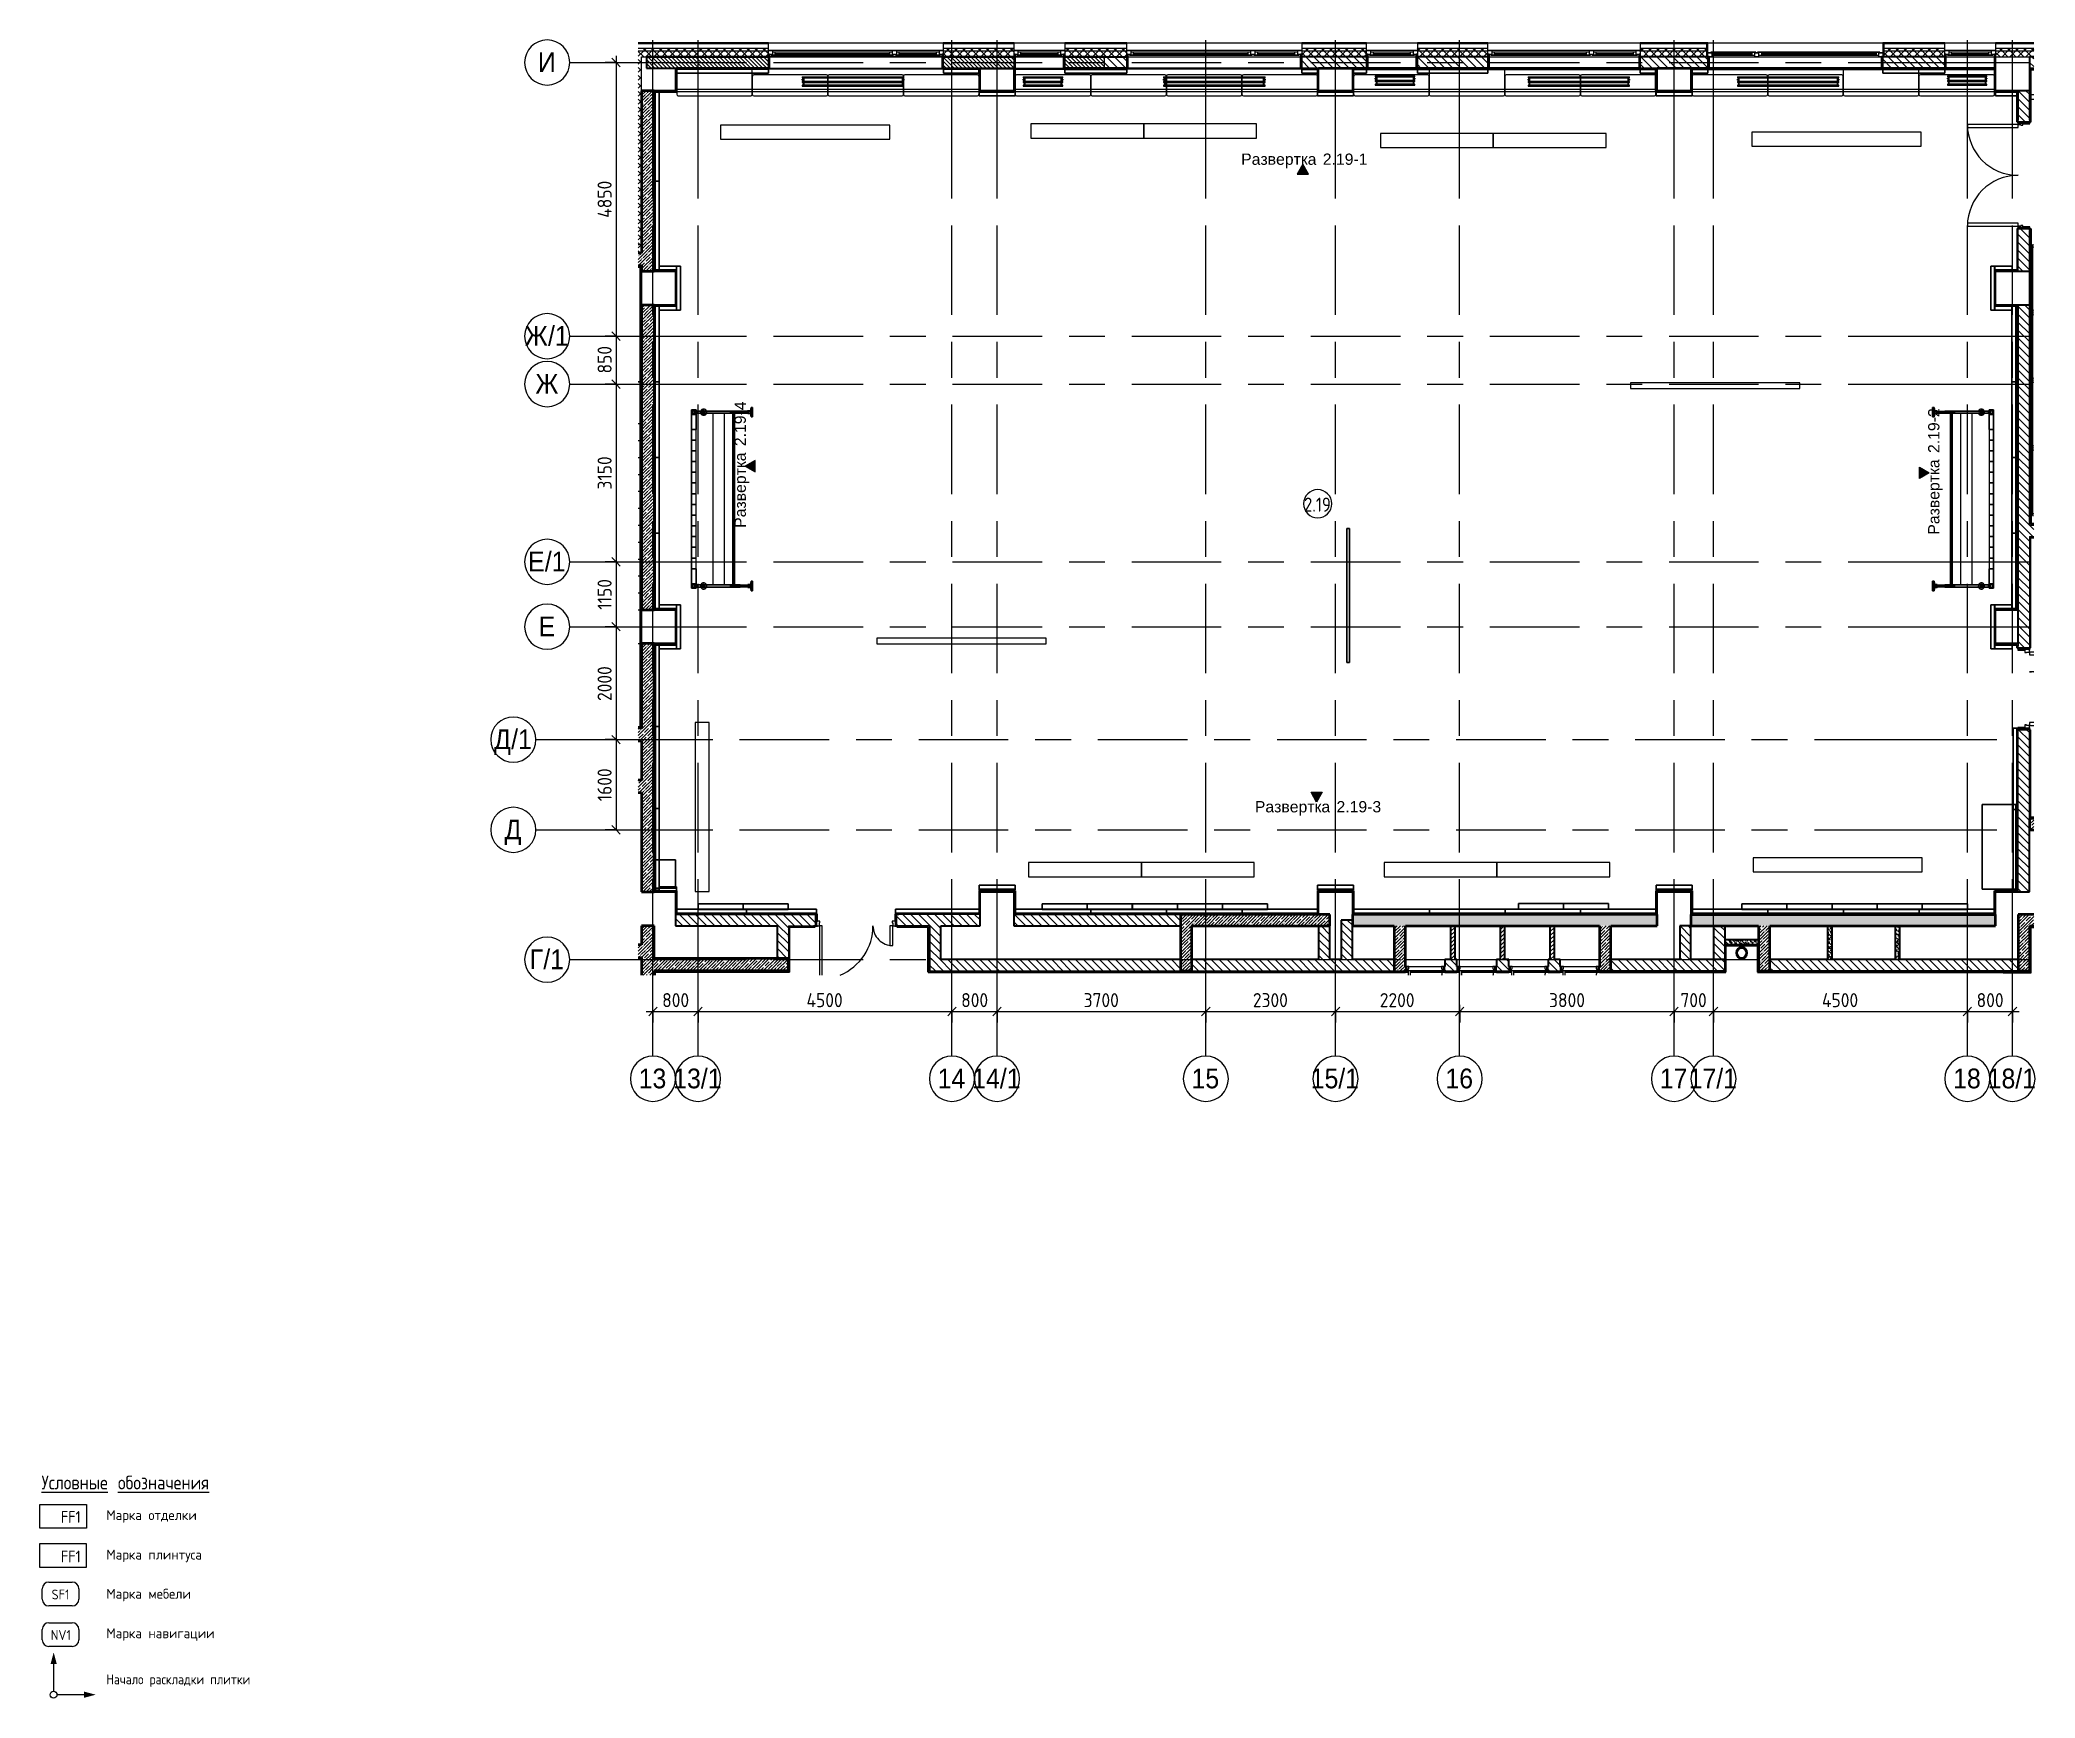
# Model space of a CAD drawing. Header units: millimetres. Extents: x 855 to 80408, y -1987 to 27400.
# Drawn here: x 855 to 36222, y -1987 to 27400 of the extents above; entities that cross this region are included whole.
import ezdxf

# ---------------------------------------------------------------- set-up
doc = ezdxf.new("R2010")
doc.units = ezdxf.units.MM
doc.linetypes.add('Осевая', pattern=[3175, 635, -476.25, 1587.5, -476.25])
for name, color, linetype, lineweight in [('0-1', 7, 'Continuous', 9), ('A-ANNO-DIMS', 7, 'Continuous', 9), ('A-ANNO-DIMS-100', 7, 'Continuous', 9), ('A-AREA-IDEN', 7, 'Continuous', 9), ('A-DETL', 7, 'Continuous', 9), ('A-DOOR', 7, 'Continuous', 9), ('A-DOOR-1', 7, 'Continuous', 13), ('A-DOOR-FRAM', 7, 'Continuous', 13), ('A-DOOR-FRAM-1', 7, 'Continuous', 9), ('A-GLAZ', 7, 'Continuous', 9), ('A-GLAZ-1', 7, 'Continuous', 13), ('A-WALL', 7, 'Continuous', 9), ('G-ANNO-SYMB', 7, 'Continuous', 9), ('G-ANNO-TEXT', 7, 'Continuous', 9), ('I-WALL', 7, 'Continuous', 9), ('M-EQPM', 7, 'Continuous', 9), ('P-SANR-FIXT', 7, 'Continuous', 9), ('S-STRS-1', 7, 'Continuous', 9), ('Оси', 7, 'Continuous', 9), ('Оси-1', 7, 'Continuous', 20), ('Оси-2', 7, 'Осевая', 9)]:
    doc.layers.add(name, color=color, linetype=linetype, lineweight=lineweight)
for name, color, linetype, lineweight, true_color in [('A-DETL-GENF-1', 1, 'Continuous', 9, 0xff0000), ('A-WALL-1', 7, 'Continuous', 25, 0x3c3c3c), ('A-WALL-2', 7, 'Continuous', 35, 0x3c3c3c), ('A-WALL-3', 7, 'Continuous', 13, 0x3c3c3c), ('A-WALL-FNSH-1', 7, 'Continuous', 9, 0x3c3c3c), ('A-WALL-FNSH-2', 7, 'Continuous', 13, 0x3c3c3c), ('G-ANNO-TEXT-1', 7, 'Continuous', 9, 0x3c3c3c), ('G-ANNO-TEXT-2', 7, 'Continuous', 9, 0x008000), ('G-ANNO-TEXT-3', 1, 'Continuous', 9, 0xff0000), ('I-FURN-1', 7, 'Continuous', 9, 0xf0f0f0)]:
    doc.layers.add(name, color=color, linetype=linetype, lineweight=lineweight, true_color=true_color)
doc.styles.add('Arial', font='arial.ttf', dxfattribs={"width": 0.9, "height": 350})
doc.styles.add('Arial_1', font='arial.ttf', dxfattribs={"height": 200})
doc.styles.add('GOST Common', font='GOST_Common.ttf', dxfattribs={"height": 175})
doc.styles.add('GOST Common_1', font='GOST_Common.ttf', dxfattribs={"width": 0.9, "height": 210})
doc.styles.add('GOST Common_2', font='GOST_Common.ttf', dxfattribs={"width": 0.9, "height": 245})
doc.styles.add('GOST Common_3', font='GOST_Common.ttf', dxfattribs={"width": 0.9, "height": 175})
doc.styles.add('GOST Common_4', font='GOST_Common.ttf', dxfattribs={"width": 0.9, "height": 250})
doc.styles.add('ISOCPEUR', font='isocpeur.ttf', dxfattribs={"width": 0.9, "height": 175})
doc.styles.add('ISOCPEUR_1', font='isocpeur.ttf', dxfattribs={"width": 0.9, "height": 250})
doc.dimstyles.new('ISO-2_5_0_9К_БОЛЬШОЙ', dxfattribs={"dimscale": 304.8, "dimtxt": 248.995294, "dimasz": 0.492126, "dimexe": 0.393701, "dimexo": 0.984252, "dimgap": 0, "dimtad": 1, "dimdec": 0, "dimrnd": 10, "dimzin": 0, "dimdsep": 46, "dimtxsty": 'ISOCPEUR_1', "dimblk1": 'OBLIQUE', "dimblk2": 'OBLIQUE', "dimsah": 1, "dimcen": 0.09, "dimdle": 0.393701, "dimazin": 0, "dimtfac": 1, "dimtdec": 4, "dimtix": 1, "dimtmove": 0, "dimatfit": 3, "dimfxl": 1, "dimtvp": 1, "dimtolj": 1, "dimtzin": 0, "dimarcsym": 2})
pattern_1 = [(135, (-30638.25, 0), (-70.71068, -70.71068), [])]
pattern_2 = [(45, (-30638.255, 0), (-57.02463, 57.02463), []), (45, (-30581.23, 0), (-57.02463, 57.02463), [100.806, -20.161, 3.353, -16.808])]
pattern_3 = [(135, (1576.41, 164.685), (-14.14214, -14.14214), []), (225, (1576.41, 164.685), (14.14214, -14.14214), [])]
pattern_4 = [(45, (-546.384, 164.685), (-14.1421, 14.1421), []), (135, (-546.384, 164.685), (-14.1421, -14.1421), [])]
pattern_5 = [(45, (-30638.25, 0), (-70.71068, 70.71068), []), (135, (-30638.25, 0), (-70.71068, -70.71068), [])]
pattern_6 = [(135, (-30638.25, 0), (-75.43415, -75.43415), [106.68, -17.78, 3.556, -17.78]), (135, (-30638.25, 75.39), (-75.43415, -75.43415), []), (50, (-30638.25, 0), (127.52922, -11.15758), [13.335, -146.685]), (355, (-30638.25, 0), (-24.66966, 133.74002), [10.668, -117.348]), (100.451, (-30627.63, -0.93), (102.85973, 122.58178), [11.333, -124.663]), (46.184, (-30638.25, 35.56), (189.75516, -29.43036), [20.002, -220.027]), (96.636, (-30622.44, 33.1), (166.1822, 173.1996), [17, -186.995]), (351.184, (-30638.25, 35.56), (166.18393, 173.1976), [16.002, -176.022]), (21, (-30620.47, 26.67), (106.13027, -71.58603), [13.335, -146.685]), (326, (-30620.47, 26.67), (43.26188, 128.93175), [10.668, -117.348]), (71.451, (-30611.63, 20.7), (149.39198, 57.34505), [11.333, -124.663]), (37.5, (-30638.255, 0), (2.162228, 59.188357), [3.353, -112.573, 3.353, -115.773, -117.792]), (37.5, (-30638.255, 0), (2.162228, 59.188357), [-235.052, 3.353, -114.44]), (7.5, (-30638.255, 0), (46.77386, 70.12615), [3.353, -64.567, 3.353, -109.906, -44.894]), (7.5, (-30638.255, 0), (46.77386, 70.12615), [-181.178, 3.353, -41.542]), (327.5, (-30677.904, 0), (94.91367, -4.010093), [3.353, -41.097, 3.353, -135.331, -184.023]), (327.5, (-30677.904, 0), (94.91367, -4.010093), [-183.134, 3.353, -180.67]), (317.5, (-30695.68, 0), (103.69057, 17.79882), [3.353, -54.432, 3.353, -88.748, -130.683]), (317.5, (-30695.68, 0), (103.69057, 17.79882), [-149.885, 3.353, -127.33])]
pattern_7 = [(45, (-30638.255, 0), (-35.35534, 35.35534), [])]
pattern_8 = [(0, (-30638.255, 0), (121.92, 30.48), [10.058, -81.382, 10.058, -81.382, -487.68]), (0, (-30638.255, 0), (121.92, 30.48), [-182.88, 10.058, -172.822, 10.058, -81.382, -213.36]), (0, (-30638.255, 0), (121.92, 30.48), [-457.2, 10.058, -50.902, 10.058, -142.342]), (120, (-30592.535, 15.24), (-87.356454, 90.345817), [10.058, -81.382, 10.058, -81.382, -487.68]), (120, (-30592.535, 15.24), (-87.356454, 90.345817), [-182.88, 10.058, -172.822, 10.058, -81.382, -213.36]), (120, (-30592.535, 15.24), (-87.356454, 90.345817), [-457.2, 10.058, -50.902, 10.058, -142.342]), (240, (-30577.295, 76.2), (-34.563546, -120.825817), [10.058, -81.382, 10.058, -81.382, -487.68]), (240, (-30577.295, 76.2), (-34.563546, -120.825817), [-182.88, 10.058, -172.822, 10.058, -81.382, -213.36]), (240, (-30577.295, 76.2), (-34.563546, -120.825817), [-457.2, 10.058, -50.902, 10.058, -142.342])]

msp = doc.modelspace()

# ---------------------------------------------------------------- texts
at = {"layer": 'A-AREA-IDEN', "insert": (23262.9, 19288.7), "char_height": 250, "width": 606.076, "attachment_point": 1, "style": 'GOST Common_4'}
msp.add_mtext('2.19', dxfattribs=at)
at = {"layer": 'G-ANNO-SYMB', "char_height": 200, "attachment_point": 1, "style": 'Arial_1'}
for s, insert, width in [('Развертка', (22148.7, 25386.5), 1659.493), (' 2.19-1', (23517.9, 25386.5), 1074.261), ('Развертка', (22391.7, 13910), 1659.493), (' 2.19-3', (23760.9, 13910), 1074.261)]:
    msp.add_mtext(s, dxfattribs=dict(at, insert=insert, width=width))
at = {"layer": 'G-ANNO-SYMB', "char_height": 200, "attachment_point": 1, "rotation": 90, "style": 'Arial_1'}
for s, insert, width in [(' 2.19-4', (13168.4, 20122.5), 1074.261), (' 2.19-2', (34325.7, 20001), 1074.261), ('Развертка', (13168.4, 18753.2), 1659.493), ('Развертка', (34325.7, 18631.7), 1659.493)]:
    msp.add_mtext(s, dxfattribs=dict(at, insert=insert, width=width))
at = {"layer": 'G-ANNO-TEXT', "attachment_point": 1}
for s, insert, char_height, width, style in [('\\LУсловные', (884.7, 1955.6), 245, 1550.544, 'GOST Common_2'), ('\\L\\fGOST Common|b0|i0|c204|p34|;\\W.9;\\L ', (2164, 1955.6), 245, 90.911, 'GOST Common_2'), ('\\Lобозначения', (2239, 1955.6), 245, 2111.164, 'GOST Common_2'), ('Начало', (2033.4, -1567.6), 175, 863.658, 'GOST Common_3'), ('\\fGOST Common|b0|i0|c204|p34|;\\W.9; ', (2746, -1567.6), 175, 65.658, 'GOST Common_3'), ('раскладки', (2800.1, -1567.6), 175, 1237.405, 'GOST Common_3'), ('\\fGOST Common|b0|i0|c204|p34|;\\W.9; ', (3821.1, -1567.6), 175, 65.658, 'GOST Common_3'), ('плитки', (3875.3, -1567.6), 175, 853.557, 'GOST Common_3')]:
    msp.add_mtext(s, dxfattribs=dict(at, insert=insert, char_height=char_height, width=width, style=style))
at = {"layer": 'G-ANNO-TEXT-1', "attachment_point": 1}
for s, insert, char_height, width, style in [('   FF1   ', (884.7, 1327.3), 210, 929.316, 'GOST Common_1'), ('Марка', (2033.4, 1343.2), 175, 830.548, 'GOST Common'), ('\\fGOST Common|b0|i0|c204|p34|; ', (2718.6, 1343.2), 175, 72.954, 'GOST Common'), ('отделки', (2778.8, 1343.2), 175, 1099.915, 'GOST Common'), ('Марка', (2033.4, 643.2), 175, 830.548, 'GOST Common'), ('\\fGOST Common|b0|i0|c204|p34|; ', (2718.6, 643.2), 175, 72.954, 'GOST Common'), ('плинтуса', (2778.8, 643.2), 175, 1245.822, 'GOST Common'), ('Марка', (2033.4, -50.9), 175, 830.548, 'GOST Common'), ('\\fGOST Common|b0|i0|c204|p34|; ', (2718.6, -50.9), 175, 72.954, 'GOST Common'), ('мебели', (2778.8, -50.9), 175, 925.949, 'GOST Common'), ('Марка', (2033.4, -750.9), 175, 830.548, 'GOST Common'), ('\\fGOST Common|b0|i0|c204|p34|; ', (2718.6, -750.9), 175, 72.954, 'GOST Common'), ('навигации', (2778.8, -750.9), 175, 1414.177, 'GOST Common')]:
    msp.add_mtext(s, dxfattribs=dict(at, insert=insert, char_height=char_height, width=width, style=style))
at = {"layer": 'G-ANNO-TEXT-2', "char_height": 175, "attachment_point": 1, "style": 'ISOCPEUR'}
for s, insert, width in [('SF1', (1062.1, -63.7), 383.848), ('NV1', (1048.2, -782), 419.202)]:
    msp.add_mtext(s, dxfattribs=dict(at, insert=insert, width=width))
at = {"layer": 'G-ANNO-TEXT-3', "insert": (884.7, 627.3), "char_height": 210, "width": 929.316, "attachment_point": 1, "style": 'GOST Common_1'}
msp.add_mtext('   FF1   ', dxfattribs=at)
at = {"layer": 'Оси', "char_height": 350, "attachment_point": 1, "style": 'Arial'}
for s, insert, width in [('\\fArial|b0|i0|c204|p34|;\\W.9;И', (9683.2, 27181), 389.62), ('\\fArial|b0|i0|c204|p34|;\\W.9;Ж', (9451, 22331), 497.848), ('/1', (9861.7, 22331), 454.557), ('\\fArial|b0|i0|c204|p34|;\\W.9;Ж', (9638.6, 21481), 497.848), ('\\fArial|b0|i0|c204|p34|;\\W.9;Е', (9507.7, 18331), 360.759), ('/1', (9805.3, 18331), 454.557), ('\\fArial|b0|i0|c204|p34|;\\W.9;Е', (9694.9, 17181), 360.759), ('\\fArial|b0|i0|c204|p34|;\\W.9;Д', (8904.5, 15181), 367.975), ('/1', (9208.1, 15181), 454.557), ('\\fArial|b0|i0|c204|p34|;\\W.9;Д', (9092.2, 13581), 367.975), ('\\fArial|b0|i0|c204|p34|;\\W.9;Г', (9534.2, 11281), 295.823), ('/1', (9778.3, 11281), 454.557), ('13', (11469.1, 9169.3), 606.076), ('13/1', (12081.5, 9169.3), 1060.633), ('14', (16769.1, 9169.3), 606.076), ('14/1', (17381.5, 9169.3), 1060.633), ('15', (21269.1, 9169.3), 606.076), ('15/1', (23381.5, 9169.3), 1060.633), ('16', (25769.1, 9169.3), 606.076), ('17', (29569.1, 9169.3), 606.076), ('17/1', (30081.5, 9169.3), 1060.633), ('18', (34769.1, 9169.3), 606.076), ('18/1', (35381.5, 9169.3), 1060.633)]:
    msp.add_mtext(s, dxfattribs=dict(at, insert=insert, width=width))

# ---------------------------------------------------------------- blocks, each defined once
blk = doc.blocks.new('110_Дверь_СКБ_2Ст - Д-6_л__ ДОО_Дв_1450x2100h_Дверь из раздевальной в коридор-25835678-План разверток пом_ 2_19_1_ Этаж 2')
at = {"layer": 'A-DOOR'}
h = blk.add_hatch(dxfattribs=at)
h.set_pattern_fill('FP_4', color=256, style=0, pattern_type=2)
h.set_pattern_definition(pattern_3)
h.paths.add_polyline_path([(737, 100), (712, 100), (712, -100), (737, -100)])
at = {"layer": 'A-DOOR-FRAM-1'}
h = blk.add_hatch(dxfattribs=at)
h.set_pattern_fill('FP_5', color=256, style=0, pattern_type=2)
h.set_pattern_definition(pattern_4)
h.paths.add_polyline_path([(-688, -100), (-688, 100), (-713, 100), (-713, -100)])
at = {"layer": 'A-DOOR'}
for centre, radius, start, end in [((-638, 100), 350, 360, 12.3682), ((662, 100), 950, 175.4685, 180)]:
    blk.add_arc(centre, radius, start, end, dxfattribs=at)
at = {"layer": 'A-DOOR-1'}
for p, q in [((-638, 175), (-638, 100)), ((-638, 100), (-588, 100)), ((-588, 100), (-588, 175)), ((612, 175), (612, 100)), ((612, 100), (662, 100)), ((662, 100), (662, 175))]:
    blk.add_line(p, q, dxfattribs=at)
at = {"layer": 'A-DOOR-FRAM'}
for p, q in [((-672, 108), (-742, 108)), ((-742, 108), (-742, 100)), ((-742, 100), (-672, 100)), ((-688, 100), (-713, 100)), ((-713, 100), (-713, -100)), ((-638, 100), (-688, 100)), ((-688, 100), (-688, 20)), ((-688, 20), (-628, 20)), ((-688, -100), (-688, 100)), ((-672, 20), (-688, 20)), ((-688, 20), (-688, -100)), ((-672, 100), (-672, 108)), ((-672, -100), (-672, 20)), ((-638, 50), (-638, 100)), ((-628, 50), (-638, 50)), ((-628, 20), (-628, 50)), ((662, 50), (652, 50)), ((652, 50), (652, 20)), ((652, 20), (712, 20)), ((662, 100), (662, 50)), ((712, 100), (662, 100)), ((768, 108), (698, 108)), ((698, 108), (698, 100)), ((698, 100), (768, 100)), ((712, 20), (698, 20)), ((698, 20), (698, -100)), ((712, 20), (712, 100)), ((737, 100), (712, 100)), ((712, 100), (712, -100)), ((712, -100), (712, 20)), ((737, -100), (737, 100)), ((768, 100), (768, 108)), ((-672, -100), (-742, -100)), ((-742, -100), (-742, -108)), ((-742, -108), (-672, -108)), ((-713, -100), (-688, -100)), ((-688, -100), (-672, -100)), ((-672, -108), (-672, -100)), ((698, -100), (712, -100)), ((768, -100), (698, -100)), ((698, -100), (698, -108)), ((698, -108), (768, -108)), ((712, -100), (737, -100)), ((768, -108), (768, -100))]:
    blk.add_line(p, q, dxfattribs=at)
blk = doc.blocks.new('120_Окно_СКБ_2Ст - 120_Окно_СКБ_2Ст 2700х2500 _мал створка справа_ 2-23206922-План разверток пом_ 2_19_1_ Этаж 2')
at = {"layer": 'A-GLAZ'}
for p, q in [((1350, -5), (-1350, -5)), ((-1330, -75), (-1300, -75)), ((-1230, -55), (400, -55)), ((400, -65), (-1230, -65)), ((470, -75), (500, -75)), ((570, -55), (1230, -55)), ((1230, -65), (570, -65)), ((1300, -75), (1330, -75))]:
    blk.add_line(p, q, dxfattribs=at)
at = {"layer": 'A-GLAZ-1'}
for p, q in [((-1350, -75), (-1350, -5)), ((-1350, -5), (-1280, -5)), ((-1280, -75), (-1350, -75)), ((-1280, -75), (-1300, -75)), ((-1300, -75), (-1300, -85)), ((-1300, -85), (470, -85)), ((470, -85), (-1300, -85)), ((-1280, -5), (-1280, -75)), ((450, -35), (-1280, -35)), ((-1280, -35), (-1280, -75)), ((-1230, -85), (-1230, -35)), ((400, -85), (400, -35)), ((450, -75), (450, -5)), ((450, -5), (520, -5)), ((450, -75), (450, -35)), ((520, -75), (450, -75)), ((470, -75), (450, -75)), ((470, -85), (470, -75)), ((520, -75), (500, -75)), ((500, -75), (500, -85)), ((500, -85), (1300, -85)), ((1300, -85), (500, -85)), ((520, -5), (520, -75)), ((1280, -35), (520, -35)), ((520, -35), (520, -75)), ((570, -85), (570, -35)), ((1230, -85), (1230, -35)), ((1280, -75), (1280, -5)), ((1280, -5), (1350, -5)), ((1280, -75), (1280, -35)), ((1350, -75), (1280, -75)), ((1300, -75), (1280, -75)), ((1300, -85), (1300, -75)), ((1350, -5), (1350, -75))]:
    blk.add_line(p, q, dxfattribs=at)
blk = doc.blocks.new('120_Окно_СКБ_2Ст - 120_Окно_СКБ_2Ст 3100х2500 _мал_створка слева_ 2-19089248-План разверток пом_ 2_19_1_ Этаж 2')
at = {"layer": 'A-GLAZ'}
for p, q in [((1550, -5), (-1550, -5)), ((-1530, -75), (-1500, -75)), ((-1430, -55), (600, -55)), ((600, -65), (-1430, -65)), ((670, -75), (700, -75)), ((770, -55), (1430, -55)), ((1430, -65), (770, -65)), ((1500, -75), (1530, -75))]:
    blk.add_line(p, q, dxfattribs=at)
at = {"layer": 'A-GLAZ-1'}
for p, q in [((-1550, -75), (-1550, -5)), ((-1550, -5), (-1480, -5)), ((-1480, -75), (-1550, -75)), ((-1480, -75), (-1500, -75)), ((-1500, -75), (-1500, -85)), ((-1500, -85), (670, -85)), ((670, -85), (-1500, -85)), ((-1480, -5), (-1480, -75)), ((650, -35), (-1480, -35)), ((-1480, -35), (-1480, -75)), ((-1430, -85), (-1430, -35)), ((600, -85), (600, -35)), ((650, -75), (650, -5)), ((650, -5), (720, -5)), ((650, -75), (650, -35)), ((720, -75), (650, -75)), ((670, -75), (650, -75)), ((670, -85), (670, -75)), ((720, -75), (700, -75)), ((700, -75), (700, -85)), ((700, -85), (1500, -85)), ((1500, -85), (700, -85)), ((720, -5), (720, -75)), ((1480, -35), (720, -35)), ((720, -35), (720, -75)), ((770, -85), (770, -35)), ((1430, -85), (1430, -35)), ((1480, -75), (1480, -5)), ((1480, -5), (1550, -5)), ((1480, -75), (1480, -35)), ((1550, -75), (1480, -75)), ((1500, -75), (1480, -75)), ((1500, -85), (1500, -75)), ((1550, -5), (1550, -75))]:
    blk.add_line(p, q, dxfattribs=at)
blk = doc.blocks.new('120_Окно_СКБ_1Ст - 120_Окно_СКБ_1Ст 900х2500_h_-19906774-План разверток пом_ 2_19_1_ Этаж 2')
at = {"layer": 'A-GLAZ'}
for p, q in [((450, -5), (-450, -5)), ((-430, -75), (-400, -75)), ((-330, -55), (330, -55)), ((330, -65), (-330, -65)), ((400, -75), (430, -75))]:
    blk.add_line(p, q, dxfattribs=at)
at = {"layer": 'A-GLAZ-1'}
for p, q in [((-450, -75), (-450, -5)), ((-450, -5), (-380, -5)), ((-380, -75), (-450, -75)), ((-380, -75), (-400, -75)), ((-400, -75), (-400, -85)), ((-400, -85), (400, -85)), ((400, -85), (-400, -85)), ((-380, -5), (-380, -75)), ((380, -35), (-380, -35)), ((-380, -35), (-380, -75)), ((-330, -85), (-330, -35)), ((330, -85), (330, -35)), ((380, -75), (380, -5)), ((380, -5), (450, -5)), ((380, -75), (380, -35)), ((450, -75), (380, -75)), ((400, -75), (380, -75)), ((400, -85), (400, -75)), ((450, -5), (450, -75))]:
    blk.add_line(p, q, dxfattribs=at)
blk = doc.blocks.new('120_Окно_СКБ_2Ст - 120_Окно_СКБ_2Ст 3100х2500 _мал_створка слева_-22274797-План разверток пом_ 2_19_1_ Этаж 2')
at = {"layer": 'A-GLAZ'}
for p, q in [((-1550, 45), (-1500, 45)), ((1530, 115), (-1530, 115)), ((-1430, 65), (600, 65)), ((600, 55), (-1430, 55)), ((670, 45), (700, 45)), ((770, 65), (1430, 65)), ((1430, 55), (770, 55)), ((1500, 45), (1550, 45))]:
    blk.add_line(p, q, dxfattribs=at)
at = {"layer": 'A-GLAZ-1'}
for p, q in [((-1550, 45), (-1550, 115)), ((-1550, 115), (-1480, 115)), ((-1480, 45), (-1550, 45)), ((-1480, 45), (-1500, 45)), ((-1500, 45), (-1500, 35)), ((-1500, 35), (670, 35)), ((670, 35), (-1500, 35)), ((-1480, 115), (-1480, 45)), ((650, 85), (-1480, 85)), ((-1480, 85), (-1480, 45)), ((-1430, 35), (-1430, 85)), ((600, 35), (600, 85)), ((650, 45), (650, 115)), ((650, 115), (720, 115)), ((650, 45), (650, 85)), ((720, 45), (650, 45)), ((670, 45), (650, 45)), ((670, 35), (670, 45)), ((720, 45), (700, 45)), ((700, 45), (700, 35)), ((700, 35), (1500, 35)), ((1500, 35), (700, 35)), ((720, 115), (720, 45)), ((1480, 85), (720, 85)), ((720, 85), (720, 45)), ((770, 35), (770, 85)), ((1430, 35), (1430, 85)), ((1480, 45), (1480, 115)), ((1480, 115), (1550, 115)), ((1480, 45), (1480, 85)), ((1550, 45), (1480, 45)), ((1500, 45), (1480, 45)), ((1500, 35), (1500, 45)), ((1550, 115), (1550, 45))]:
    blk.add_line(p, q, dxfattribs=at)
blk = doc.blocks.new('110_Дверь_СКБ_2Ст - Д-10 1800x2100h_Актовый зал EI30-32403870-План разверток пом_ 2_19_1_ Этаж 2')
at = {"layer": 'A-DOOR'}
h = blk.add_hatch(dxfattribs=at)
h.set_pattern_fill('FP_7', color=256, style=0, pattern_type=2)
h.set_pattern_definition([(135, (1351.41, 164.685), (-14.1421, -14.1421), []), (225, (1351.41, 164.685), (14.1421, -14.1421), [])])
h.paths.add_polyline_path([(937.5, -100), (962.5, -100), (962.5, 100), (937.5, 100)])
at = {"layer": 'A-DOOR-FRAM-1'}
h = blk.add_hatch(dxfattribs=at)
h.set_pattern_fill('FP_8', color=256, style=0, pattern_type=2)
h.set_pattern_definition([(45, (-771.384, 164.685), (-14.1421, 14.1421), []), (135, (-771.384, 164.685), (-14.1421, -14.1421), [])])
h.paths.add_polyline_path([(-937.5, -100), (-912.5, -100), (-912.5, 100), (-937.5, 100)])
at = {"layer": 'A-DOOR'}
for centre, start, end in [((-887.5, 100), 0, 90), ((912.5, 100), 90, 180)]:
    blk.add_arc(centre, 900, start, end, dxfattribs=at)
at = {"layer": 'A-DOOR-1'}
for p, q in [((-887.5, 1000), (-887.5, 100)), ((-837.5, 1000), (-887.5, 1000)), ((-837.5, 100), (-837.5, 1000)), ((912.5, 1000), (862.5, 1000)), ((862.5, 1000), (862.5, 100)), ((912.5, 100), (912.5, 1000)), ((-887.5, 100), (-837.5, 100)), ((862.5, 100), (912.5, 100))]:
    blk.add_line(p, q, dxfattribs=at)
at = {"layer": 'A-DOOR-FRAM'}
for p, q in [((-897.5, 108), (-967.5, 108)), ((-967.5, 108), (-967.5, 100)), ((-967.5, 100), (-897.5, 100)), ((-912.5, 100), (-937.5, 100)), ((-937.5, 100), (-937.5, -100)), ((-887.5, 100), (-912.5, 100)), ((-912.5, 100), (-912.5, 20)), ((-912.5, -100), (-912.5, 100)), ((-912.5, 20), (-877.5, 20)), ((-897.5, 20), (-912.5, 20)), ((-912.5, 20), (-912.5, -100)), ((-897.5, 100), (-897.5, 108)), ((-897.5, -100), (-897.5, 20)), ((-887.5, 50), (-887.5, 100)), ((-877.5, 50), (-887.5, 50)), ((-877.5, 20), (-877.5, 50)), ((912.5, 50), (902.5, 50)), ((902.5, 50), (902.5, 20)), ((902.5, 20), (937.5, 20)), ((912.5, 100), (912.5, 50)), ((937.5, 100), (912.5, 100)), ((992.5, 108), (922.5, 108)), ((922.5, 108), (922.5, 100)), ((922.5, 100), (992.5, 100)), ((937.5, 20), (922.5, 20)), ((922.5, 20), (922.5, -100)), ((937.5, 20), (937.5, 100)), ((962.5, 100), (937.5, 100)), ((937.5, 100), (937.5, -100)), ((937.5, -100), (937.5, 20)), ((962.5, -100), (962.5, 100)), ((992.5, 100), (992.5, 108)), ((-897.5, -100), (-967.5, -100)), ((-967.5, -100), (-967.5, -108)), ((-967.5, -108), (-897.5, -108)), ((-937.5, -100), (-912.5, -100)), ((-912.5, -100), (-897.5, -100)), ((-897.5, -108), (-897.5, -100)), ((922.5, -100), (937.5, -100)), ((992.5, -100), (922.5, -100)), ((922.5, -100), (922.5, -108)), ((922.5, -108), (992.5, -108)), ((937.5, -100), (962.5, -100)), ((992.5, -108), (992.5, -100))]:
    blk.add_line(p, q, dxfattribs=at)
blk = doc.blocks.new('110_Дверь_СКБ_2Ст - Д-6_л__ ДОО_Дв_1450x2100h_Дверь из раздевальной в коридор-V1-План разверток пом_ 2_19_1_ Этаж 2')
at = {"layer": 'A-DOOR'}
h = blk.add_hatch(dxfattribs=at)
h.set_pattern_fill('FP_4', color=256, style=0, pattern_type=2)
h.set_pattern_definition(pattern_3)
h.paths.add_polyline_path([(737.5, 100), (712.5, 100), (712.5, -100), (737.5, -100)])
at = {"layer": 'A-DOOR-FRAM-1'}
h = blk.add_hatch(dxfattribs=at)
h.set_pattern_fill('FP_5', color=256, style=0, pattern_type=2)
h.set_pattern_definition(pattern_4)
h.paths.add_polyline_path([(-712.5, 100), (-712.5, -100), (-687.5, -100), (-687.5, 100)])
at = {"layer": 'A-DOOR'}
for centre, radius, start, end in [((662.5, 100), 950, 112.92259, 180), ((-637.5, 100), 350, 360, 90)]:
    blk.add_arc(centre, radius, start, end, dxfattribs=at)
at = {"layer": 'A-DOOR-1'}
for p, q in [((612.5, 974.6), (612.5, 100)), ((662.5, 100), (662.5, 974.6)), ((-637.5, 450), (-637.5, 100)), ((-587.5, 450), (-637.5, 450)), ((-587.5, 100), (-587.5, 450)), ((-637.5, 100), (-587.5, 100)), ((612.5, 100), (662.5, 100))]:
    blk.add_line(p, q, dxfattribs=at)
at = {"layer": 'A-DOOR-FRAM'}
for p, q in [((-672.5, 108), (-742.5, 108)), ((-742.5, 108), (-742.5, 100)), ((-742.5, 100), (-672.5, 100)), ((-687.5, 100), (-712.5, 100)), ((-712.5, 100), (-712.5, -100)), ((-637.5, 100), (-687.5, 100)), ((-687.5, 100), (-687.5, 20)), ((-687.5, -100), (-687.5, 100)), ((-687.5, 20), (-627.5, 20)), ((-672.5, 20), (-687.5, 20)), ((-687.5, 20), (-687.5, -100)), ((-672.5, 100), (-672.5, 108)), ((-672.5, -100), (-672.5, 20)), ((-637.5, 50), (-637.5, 100)), ((-627.5, 50), (-637.5, 50)), ((-627.5, 20), (-627.5, 50)), ((662.5, 50), (652.5, 50)), ((652.5, 50), (652.5, 20)), ((652.5, 20), (712.5, 20)), ((662.5, 100), (662.5, 50)), ((712.5, 100), (662.5, 100)), ((767.5, 108), (697.5, 108)), ((697.5, 108), (697.5, 100)), ((697.5, 100), (767.5, 100)), ((712.5, 20), (697.5, 20)), ((697.5, 20), (697.5, -100)), ((712.5, 20), (712.5, 100)), ((737.5, 100), (712.5, 100)), ((712.5, 100), (712.5, -100)), ((712.5, -100), (712.5, 20)), ((737.5, -100), (737.5, 100)), ((767.5, 100), (767.5, 108)), ((-672.5, -100), (-742.5, -100)), ((-742.5, -100), (-742.5, -108)), ((-742.5, -108), (-672.5, -108)), ((-712.5, -100), (-687.5, -100)), ((-687.5, -100), (-672.5, -100)), ((-672.5, -108), (-672.5, -100)), ((697.5, -100), (712.5, -100)), ((767.5, -100), (697.5, -100)), ((697.5, -100), (697.5, -108)), ((697.5, -108), (767.5, -108)), ((712.5, -100), (737.5, -100)), ((767.5, -108), (767.5, -100))]:
    blk.add_line(p, q, dxfattribs=at)
blk = doc.blocks.new('110_Дверь_СКБ_1Ст - д-18 700x2100h_Технический шкаф ЭОМ и СС-23257539-План разверток пом_ 2_19_1_ Этаж 2')
at = {"layer": 'A-DOOR'}
h = blk.add_hatch(dxfattribs=at)
h.set_pattern_fill('FP_11', color=256, style=0, pattern_type=2)
h.set_pattern_definition([(135, (1951.41, 164.685), (-14.14214, -14.14214), []), (225, (1951.41, 164.685), (14.14214, -14.14214), [])])
h.paths.add_polyline_path([(362.5, 100), (337.5, 100), (337.5, 20), (362.5, 20)])
at = {"layer": 'A-DOOR-FRAM-1'}
h = blk.add_hatch(dxfattribs=at)
h.set_pattern_fill('FP_12', color=256, style=0, pattern_type=2)
h.set_pattern_definition([(45, (-171.384, 164.685), (-14.1421, 14.1421), []), (135, (-171.384, 164.685), (-14.1421, -14.1421), [])])
h.paths.add_polyline_path([(-337.5, 100), (-337.5, 20), (-312.5, 20), (-312.5, 100)])
at = {"layer": 'A-DOOR'}
blk.add_arc((312.5, 100), 600, 172.84099, 180, dxfattribs=at)
at = {"layer": 'A-DOOR-1'}
for p, q in [((272.5, 174.6), (272.5, 100)), ((272.5, 100), (312.5, 100)), ((312.5, 100), (312.5, 174.6))]:
    blk.add_line(p, q, dxfattribs=at)
at = {"layer": 'A-DOOR-FRAM'}
for p, q in [((-312.5, 100), (-337.5, 100)), ((-337.5, 100), (-337.5, 20)), ((-337.5, 20), (-312.5, 20)), ((-287.5, 100), (-312.5, 100)), ((-312.5, 100), (-312.5, 20)), ((-312.5, 20), (-312.5, 100)), ((-312.5, 20), (-277.5, 20)), ((-287.5, 60), (-287.5, 100)), ((-277.5, 60), (-287.5, 60)), ((-277.5, 20), (-277.5, 60)), ((312.5, 60), (302.5, 60)), ((302.5, 60), (302.5, 20)), ((302.5, 20), (337.5, 20)), ((312.5, 100), (312.5, 60)), ((337.5, 100), (312.5, 100)), ((337.5, 20), (337.5, 100)), ((362.5, 100), (337.5, 100)), ((337.5, 100), (337.5, 20)), ((337.5, 20), (362.5, 20)), ((362.5, 20), (362.5, 100))]:
    blk.add_line(p, q, dxfattribs=at)
at = {"layer": 'A-DOOR-FRAM-1'}
for p, q in [((-287.5, 100), (272.5, 100)), ((302.5, 20), (-277.5, 20))]:
    blk.add_line(p, q, dxfattribs=at)
blk = doc.blocks.new('Стол базовый прямоугольный - 5_7-26328560-План разверток пом_ 2_19_1_ Этаж 2')
at = {"layer": 'I-FURN-1'}
for p, q in [((1000, 125), (-1000, 125)), ((-1000, 125), (-1000, -125)), ((1000, -125), (1000, 125)), ((-1000, -125), (1000, -125))]:
    blk.add_line(p, q, dxfattribs=at)
blk = doc.blocks.new('Стол базовый прямоугольный - 5_8-26349451-План разверток пом_ 2_19_1_ Этаж 2')
at = {"layer": 'I-FURN-1'}
for p, q in [((1500, 125), (-1500, 125)), ((-1500, 125), (-1500, -125)), ((1500, -125), (1500, 125)), ((-1500, -125), (1500, -125))]:
    blk.add_line(p, q, dxfattribs=at)
blk = doc.blocks.new('Шкаф параметрический - 1_37-26355741-План разверток пом_ 2_19_1_ Этаж 2')
at = {"layer": 'I-FURN-1'}
for p, q in [((0, 500), (51, 479)), ((1200, 500), (0, 500)), ((0, 500), (0, 479)), ((0, 479), (0, 500)), ((0, 500), (1200, 500)), ((1149, 479), (1200, 500)), ((1200, 479), (1200, 500)), ((1200, 500), (1200, 479))]:
    blk.add_line(p, q, dxfattribs=at)
blk = doc.blocks.new('Стол базовый прямоугольный - 5_1-26427030-План разверток пом_ 2_19_1_ Этаж 2')
at = {"layer": 'I-FURN-1'}
for p, q in [((1500, 50), (-1500, 50)), ((-1500, 50), (-1500, -50)), ((1500, -50), (1500, 50)), ((-1500, -50), (1500, -50))]:
    blk.add_line(p, q, dxfattribs=at)
blk = doc.blocks.new('Sports-Recreation_Goals-Nets_Unisport_Handball-goal-with-gas-springs - 5_26-26427024-План разверток пом_ 2_19_1_ Этаж 2')
at = {"layer": '0-1'}
for p, q in [((-1605, -25), (-1605, -31)), ((-1605, -25), (-1605, -31)), ((-1595, -25), (-1595, -30)), ((-1595, -25), (-1595, -30)), ((-1554, -127), (-1550, -127)), ((-1554, -144), (-1554, -289)), ((-1554, -289), (-1554, -336)), ((-1550, -127), (-1548, -127)), ((-1549, -132), (-1549, -289)), ((-1549, -289), (-1549, -348)), ((-1531, -289), (-1531, -132)), ((-1531, -348), (-1531, -289)), ((-1526, -289), (-1526, -144)), ((-1526, -336), (-1526, -289)), ((-1484, -30), (-1484, -25)), ((-1484, -30), (-1484, -25)), ((-1475, -31), (-1475, -25)), ((-1475, -31), (-1475, -25)), ((1475, -25), (1475, -31)), ((1475, -25), (1475, -31)), ((1484, -25), (1484, -30)), ((1484, -25), (1484, -30)), ((1526, -144), (1526, -289)), ((1526, -289), (1526, -336)), ((1531, -132), (1531, -289)), ((1531, -289), (1531, -348)), ((1537, -127), (1543, -127)), ((1549, -289), (1549, -132)), ((1549, -348), (1549, -289)), ((1554, -289), (1554, -144)), ((1554, -336), (1554, -289)), ((1595, -30), (1595, -25)), ((1595, -30), (1595, -25)), ((1605, -31), (1605, -25)), ((1605, -31), (1605, -25)), ((-1520, -497), (-1523, -497)), ((-1523, -503), (-1520, -503)), ((-1520, -497), (-1522, -497)), ((-1522, -503), (-1520, -503)), ((-1520, -697), (-1522, -697)), ((-1522, -703), (-1520, -703)), ((1520, -497), (-1520, -497)), ((1520, -497), (-1520, -497)), ((-1520, -503), (1520, -503)), ((-1520, -503), (1520, -503)), ((1520, -697), (-1520, -697)), ((-1520, -703), (1520, -703)), ((1522, -497), (1520, -497)), ((1523, -497), (1520, -497)), ((1520, -503), (1522, -503)), ((1520, -503), (1523, -503)), ((1522, -697), (1520, -697)), ((1520, -703), (1522, -703))]:
    blk.add_line(p, q, dxfattribs=at)
at = {"layer": 'I-FURN-1'}
for p, q in [((-1455, 0), (-1625, 0)), ((-1625, 0), (-1455, 0)), ((-1625, 0), (-1625, -25)), ((-1625, -25), (-1625, 0)), ((-1455, -25), (-1455, 0)), ((-1455, 0), (-1455, -25)), ((1455, -25), (1455, 0)), ((1455, 0), (1455, -25)), ((1455, 0), (1625, 0)), ((1625, 0), (1455, 0)), ((1625, 0), (1625, -25)), ((1625, -25), (1625, 0)), ((-1625, -25), (-1601, -25)), ((-1455, -25), (-1625, -25)), ((-1605, -25), (-1601, -25)), ((-1598, -25), (-1605, -25)), ((-1605, -25), (-1601, -25)), ((-1601, -25), (-1605, -25)), ((-1603, -31), (-1605, -31)), ((-1605, -31), (-1598, -31)), ((-1603, -31), (-1605, -31)), ((-1605, -31), (-1603, -31)), ((-1598, -31), (-1603, -31)), ((-1598, -31), (-1603, -31)), ((-1603, -31), (-1598, -31)), ((-1601, -25), (-1598, -25)), ((-1601, -25), (-1598, -25)), ((-1598, -25), (-1601, -25)), ((-1601, -25), (-1594, -25)), ((-1598, -25), (-1598, -31)), ((-1598, -31), (-1598, -25)), ((-1598, -25), (-1594, -25)), ((-1594, -25), (-1598, -25)), ((-1598, -25), (-1598, -31)), ((-1598, -31), (-1598, -25)), ((-1598, -25), (-1594, -25)), ((-1594, -25), (-1598, -25)), ((-1565, -31), (-1598, -31)), ((-1598, -31), (-1565, -31)), ((-1565, -31), (-1598, -31)), ((-1598, -31), (-1565, -31)), ((-1594, -25), (-1564, -25)), ((-1564, -25), (-1594, -25)), ((-1594, -25), (-1564, -25)), ((-1564, -25), (-1594, -25)), ((-1594, -25), (-1564, -25)), ((-1583, -25), (-1594, -25)), ((-1594, -25), (-1594, -25)), ((-1594, -25), (-1564, -25)), ((-1564, -25), (-1594, -25)), ((-1594, -25), (-1564, -25)), ((-1583, -30), (-1594, -30)), ((-1594, -30), (-1564, -30)), ((-1594, -30), (-1594, -30)), ((-1564, -30), (-1594, -30)), ((-1594, -30), (-1564, -30)), ((-1564, -25), (-1583, -25)), ((-1564, -30), (-1583, -30)), ((-1555, -31), (-1565, -31)), ((-1565, -31), (-1555, -31)), ((-1555, -31), (-1565, -31)), ((-1565, -31), (-1555, -31)), ((-1555, -31), (-1565, -31)), ((-1565, -31), (-1555, -31)), ((-1565, -31), (-1565, -81)), ((-1565, -81), (-1565, -31)), ((-1565, -81), (-1563, -81)), ((-1555, -81), (-1565, -81)), ((-1564, -25), (-1563, -25)), ((-1563, -25), (-1564, -25)), ((-1564, -25), (-1563, -25)), ((-1563, -25), (-1564, -25)), ((-1563, -30), (-1564, -30)), ((-1564, -30), (-1563, -30)), ((-1563, -30), (-1564, -30)), ((-1564, -30), (-1563, -30)), ((-1563, -25), (-1486, -25)), ((-1486, -25), (-1563, -25)), ((-1563, -25), (-1486, -25)), ((-1486, -25), (-1563, -25)), ((-1563, -25), (-1540, -25)), ((-1540, -25), (-1563, -25)), ((-1563, -25), (-1540, -25)), ((-1540, -25), (-1563, -25)), ((-1563, -25), (-1486, -25)), ((-1555, -30), (-1563, -30)), ((-1563, -30), (-1555, -30)), ((-1555, -30), (-1563, -30)), ((-1563, -30), (-1540, -30)), ((-1555, -81), (-1563, -81)), ((-1563, -81), (-1563, -87)), ((-1563, -87), (-1563, -81)), ((-1563, -81), (-1555, -81)), ((-1563, -81), (-1555, -81)), ((-1563, -87), (-1555, -87)), ((-1560, -87), (-1563, -87)), ((-1557, -87), (-1560, -87)), ((-1560, -289), (-1560, -215)), ((-1560, -215), (-1555, -215)), ((-1560, -215), (-1555, -215)), ((-1560, -215), (-1560, -289)), ((-1555, -215), (-1560, -215)), ((-1560, -215), (-1520, -215)), ((-1560, -215), (-1560, -289)), ((-1560, -990), (-1560, -215)), ((-1560, -389), (-1560, -289)), ((-1560, -289), (-1560, -389)), ((-1560, -289), (-1560, -389)), ((-1520, -289), (-1560, -289)), ((-1560, -289), (-1520, -289)), ((-1560, -289), (-1560, -389)), ((-1560, -389), (-1560, -289)), ((-1555, -87), (-1557, -87)), ((-1525, -30), (-1555, -30)), ((-1555, -30), (-1525, -30)), ((-1525, -30), (-1555, -30)), ((-1555, -30), (-1525, -30)), ((-1555, -30), (-1555, -74)), ((-1555, -74), (-1555, -30)), ((-1540, -30), (-1555, -30)), ((-1555, -30), (-1540, -30)), ((-1540, -30), (-1555, -30)), ((-1555, -31), (-1555, -74)), ((-1555, -74), (-1555, -31)), ((-1525, -31), (-1555, -31)), ((-1555, -31), (-1525, -31)), ((-1525, -31), (-1555, -31)), ((-1555, -31), (-1525, -31)), ((-1525, -31), (-1555, -31)), ((-1555, -31), (-1525, -31)), ((-1525, -70), (-1555, -70)), ((-1555, -70), (-1525, -70)), ((-1525, -70), (-1555, -70)), ((-1555, -70), (-1525, -70)), ((-1555, -70), (-1555, -74)), ((-1555, -70), (-1555, -74)), ((-1555, -70), (-1555, -74)), ((-1555, -70), (-1555, -74)), ((-1555, -74), (-1525, -74)), ((-1525, -74), (-1555, -74)), ((-1555, -74), (-1525, -74)), ((-1525, -74), (-1555, -74)), ((-1555, -74), (-1555, -215)), ((-1555, -74), (-1555, -215)), ((-1555, -74), (-1555, -81)), ((-1555, -74), (-1555, -81)), ((-1548, -81), (-1555, -81)), ((-1555, -81), (-1555, -83)), ((-1555, -81), (-1555, -83)), ((-1555, -81), (-1540, -81)), ((-1525, -81), (-1555, -81)), ((-1555, -83), (-1555, -87)), ((-1555, -83), (-1555, -87)), ((-1555, -87), (-1548, -87)), ((-1555, -87), (-1555, -215)), ((-1555, -87), (-1555, -215)), ((-1525, -215), (-1555, -215)), ((-1555, -215), (-1525, -215)), ((-1525, -215), (-1555, -215)), ((-1554, -81), (-1540, -81)), ((-1548, -87), (-1554, -87)), ((-1554, -87), (-1554, -112)), ((-1554, -87), (-1548, -87)), ((-1554, -112), (-1554, -87)), ((-1548, -87), (-1554, -87)), ((-1554, -112), (-1554, -123)), ((-1554, -112), (-1554, -123)), ((-1554, -123), (-1554, -127)), ((-1554, -123), (-1554, -127)), ((-1549, -215), (-1552, -215)), ((-1552, -215), (-1549, -215)), ((-1552, -215), (-1549, -215)), ((-1552, -215), (-1549, -215)), ((-1550, -112), (-1550, -102)), ((-1550, -102), (-1550, -116)), ((-1550, -102), (-1548, -102)), ((-1550, -135), (-1550, -112)), ((-1550, -117), (-1550, -121)), ((-1548, -117), (-1550, -117)), ((-1550, -121), (-1550, -137)), ((-1550, -137), (-1550, -135)), ((-1545, -135), (-1550, -135)), ((-1550, -137), (-1550, -150)), ((-1550, -150), (-1550, -137)), ((-1550, -363), (-1550, -330)), ((-1550, -330), (-1550, -345)), ((-1550, -330), (-1530, -330)), ((-1550, -345), (-1550, -378)), ((-1548, -345), (-1550, -345)), ((-1548, -81), (-1533, -81)), ((-1548, -112), (-1548, -87)), ((-1548, -87), (-1548, -102)), ((-1533, -87), (-1548, -87)), ((-1533, -87), (-1548, -87)), ((-1548, -102), (-1548, -112)), ((-1548, -102), (-1530, -102)), ((-1548, -127), (-1548, -112)), ((-1548, -123), (-1548, -112)), ((-1530, -117), (-1548, -117)), ((-1548, -127), (-1548, -123)), ((-1545, -215), (-1548, -215)), ((-1548, -215), (-1545, -215)), ((-1548, -215), (-1545, -215)), ((-1548, -215), (-1545, -215)), ((-1547, -150), (-1545, -150)), ((-1533, -345), (-1547, -345)), ((-1540, -215), (-1545, -215)), ((-1545, -215), (-1540, -215)), ((-1545, -215), (-1540, -215)), ((-1545, -215), (-1540, -215)), ((-1540, -135), (-1544, -135)), ((-1544, -150), (-1541, -150)), ((-1543, -364), (-1543, -349)), ((-1543, -379), (-1543, -349)), ((-1543, -349), (-1537, -349)), ((-1516, -25), (-1540, -25)), ((-1540, -25), (-1486, -25)), ((-1486, -25), (-1540, -25)), ((-1540, -25), (-1486, -25)), ((-1540, -30), (-1525, -30)), ((-1525, -30), (-1540, -30)), ((-1540, -30), (-1525, -30)), ((-1486, -30), (-1540, -30)), ((-1540, -81), (-1536, -81)), ((-1540, -81), (-1537, -81)), ((-1536, -135), (-1540, -135)), ((-1539, -150), (-1536, -150)), ((-1535, -215), (-1539, -215)), ((-1539, -215), (-1535, -215)), ((-1539, -215), (-1535, -215)), ((-1539, -215), (-1535, -215)), ((-1537, -81), (-1533, -81)), ((-1537, -349), (-1537, -364)), ((-1537, -349), (-1537, -379)), ((-1536, -81), (-1533, -81)), ((-1530, -135), (-1535, -135)), ((-1535, -150), (-1533, -150)), ((-1532, -215), (-1534, -215)), ((-1534, -215), (-1532, -215)), ((-1534, -215), (-1532, -215)), ((-1534, -215), (-1532, -215)), ((-1533, -81), (-1533, -87)), ((-1533, -81), (-1533, -87)), ((-1533, -81), (-1525, -81)), ((-1532, -150), (-1530, -150)), ((-1530, -345), (-1532, -345)), ((-1530, -117), (-1530, -102)), ((-1530, -102), (-1530, -135)), ((-1530, -137), (-1530, -117)), ((-1530, -137), (-1530, -135)), ((-1530, -150), (-1530, -137)), ((-1530, -150), (-1530, -137)), ((-1529, -215), (-1530, -215)), ((-1530, -215), (-1529, -215)), ((-1530, -215), (-1529, -215)), ((-1530, -215), (-1529, -215)), ((-1530, -345), (-1530, -330)), ((-1530, -330), (-1530, -363)), ((-1530, -378), (-1530, -345)), ((-1525, -74), (-1525, -30)), ((-1525, -30), (-1525, -74)), ((-1525, -30), (-1516, -30)), ((-1486, -30), (-1525, -30)), ((-1525, -30), (-1486, -30)), ((-1525, -74), (-1525, -31)), ((-1525, -31), (-1525, -74)), ((-1515, -31), (-1525, -31)), ((-1525, -31), (-1515, -31)), ((-1515, -31), (-1525, -31)), ((-1525, -31), (-1515, -31)), ((-1515, -31), (-1525, -31)), ((-1525, -31), (-1515, -31)), ((-1525, -74), (-1525, -70)), ((-1525, -70), (-1525, -74)), ((-1525, -74), (-1525, -70)), ((-1525, -70), (-1525, -74)), ((-1525, -215), (-1525, -74)), ((-1525, -74), (-1525, -215)), ((-1525, -81), (-1525, -74)), ((-1525, -74), (-1525, -81)), ((-1525, -215), (-1525, -81)), ((-1525, -81), (-1525, -215)), ((-1525, -81), (-1515, -81)), ((-1515, -81), (-1525, -81)), ((-1525, -215), (-1520, -215)), ((-1525, -215), (-1520, -215)), ((-1520, -215), (-1525, -215)), ((-1520, -215), (-1520, -289)), ((-1520, -289), (-1520, -215)), ((-1520, -289), (-1520, -215)), ((-1520, -215), (-1520, -990)), ((-1520, -289), (-1520, -319)), ((-1520, -319), (-1520, -289)), ((-1520, -319), (-1520, -289)), ((-1520, -319), (-1520, -289)), ((-1520, -289), (-1520, -389)), ((-1520, -319), (-1520, -349)), ((-1520, -349), (-1520, -319)), ((-1520, -349), (-1520, -319)), ((1520, -319), (-1520, -319)), ((-1520, -319), (1520, -319)), ((-1520, -349), (-1520, -319)), ((-1520, -319), (-1520, -349)), ((-1520, -349), (-1520, -319)), ((-1520, -349), (-1520, -389)), ((-1520, -389), (-1520, -349)), ((-1520, -389), (-1520, -349)), ((-1520, -349), (1520, -349)), ((1520, -349), (-1520, -349)), ((-1520, -389), (-1520, -349)), ((-1497, -25), (-1516, -25)), ((-1516, -30), (-1497, -30)), ((-1482, -31), (-1515, -31)), ((-1515, -31), (-1482, -31)), ((-1482, -31), (-1515, -31)), ((-1515, -31), (-1482, -31)), ((-1515, -81), (-1515, -31)), ((-1515, -31), (-1515, -81)), ((-1486, -25), (-1497, -25)), ((-1497, -30), (-1486, -30)), ((-1486, -25), (-1482, -25)), ((-1482, -25), (-1486, -25)), ((-1486, -25), (-1482, -25)), ((-1482, -25), (-1486, -25)), ((-1486, -25), (-1486, -25)), ((-1486, -25), (-1482, -25)), ((-1486, -30), (-1486, -30)), ((-1482, -25), (-1482, -27)), ((-1482, -25), (-1482, -25)), ((-1482, -25), (-1482, -31)), ((-1482, -25), (-1482, -27)), ((-1482, -25), (-1482, -25)), ((-1482, -25), (-1482, -27)), ((-1482, -25), (-1455, -25)), ((-1482, -27), (-1482, -29)), ((-1482, -27), (-1482, -29)), ((-1482, -27), (-1482, -29)), ((-1482, -29), (-1482, -31)), ((-1482, -29), (-1482, -31)), ((-1482, -29), (-1482, -31)), ((-1476, -31), (-1482, -31)), ((-1482, -31), (-1476, -31)), ((-1476, -31), (-1482, -31)), ((-1482, -31), (-1476, -31)), ((-1476, -31), (-1476, -31)), ((1625, -25), (1455, -25)), ((1455, -25), (1482, -25)), ((1482, -31), (1476, -31)), ((1476, -31), (1482, -31)), ((1482, -31), (1476, -31)), ((1476, -31), (1482, -31)), ((1476, -31), (1476, -31)), ((1482, -25), (1485, -25)), ((1482, -27), (1482, -25)), ((1482, -31), (1482, -25)), ((1482, -25), (1482, -25)), ((1485, -25), (1482, -25)), ((1482, -25), (1485, -25)), ((1482, -27), (1482, -25)), ((1482, -27), (1482, -25)), ((1482, -25), (1482, -25)), ((1485, -25), (1482, -25)), ((1482, -25), (1485, -25)), ((1482, -29), (1482, -27)), ((1482, -29), (1482, -27)), ((1482, -29), (1482, -27)), ((1482, -31), (1482, -29)), ((1482, -31), (1482, -29)), ((1482, -31), (1482, -29)), ((1515, -31), (1482, -31)), ((1482, -31), (1515, -31)), ((1515, -31), (1482, -31)), ((1482, -31), (1515, -31)), ((1484, -30), (1486, -30)), ((1486, -30), (1484, -30)), ((1484, -30), (1484, -30)), ((1486, -30), (1484, -30)), ((1484, -30), (1525, -30)), ((1484, -30), (1484, -30)), ((1486, -25), (1594, -25)), ((1594, -25), (1486, -25)), ((1486, -25), (1594, -25)), ((1594, -25), (1486, -25)), ((1516, -25), (1486, -25)), ((1486, -25), (1497, -25)), ((1486, -25), (1486, -25)), ((1540, -25), (1486, -25)), ((1486, -25), (1540, -25)), ((1486, -25), (1486, -25)), ((1486, -25), (1594, -25)), ((1486, -30), (1497, -30)), ((1525, -30), (1486, -30)), ((1540, -30), (1486, -30)), ((1497, -25), (1516, -25)), ((1497, -30), (1516, -30)), ((1525, -31), (1515, -31)), ((1515, -31), (1525, -31)), ((1525, -31), (1515, -31)), ((1515, -31), (1525, -31)), ((1525, -31), (1515, -31)), ((1515, -31), (1525, -31)), ((1515, -31), (1515, -81)), ((1515, -81), (1515, -31)), ((1515, -81), (1522, -81)), ((1525, -81), (1515, -81)), ((1540, -25), (1516, -25)), ((1516, -25), (1540, -25)), ((1516, -30), (1525, -30)), ((1520, -289), (1520, -215)), ((1520, -215), (1525, -215)), ((1520, -215), (1525, -215)), ((1520, -215), (1520, -289)), ((1525, -215), (1520, -215)), ((1520, -215), (1560, -215)), ((1520, -215), (1520, -289)), ((1520, -990), (1520, -215)), ((1520, -319), (1520, -289)), ((1520, -289), (1520, -319)), ((1520, -289), (1520, -319)), ((1560, -289), (1520, -289)), ((1520, -289), (1560, -289)), ((1520, -289), (1520, -319)), ((1520, -389), (1520, -289)), ((1520, -349), (1520, -319)), ((1520, -319), (1520, -349)), ((1520, -319), (1520, -349)), ((1520, -319), (1520, -349)), ((1520, -349), (1520, -319)), ((1520, -319), (1520, -349)), ((1520, -389), (1520, -349)), ((1520, -349), (1520, -389)), ((1520, -349), (1520, -389)), ((1520, -349), (1520, -389)), ((1522, -87), (1522, -81)), ((1522, -81), (1525, -81)), ((1522, -81), (1525, -81)), ((1522, -87), (1522, -81)), ((1522, -81), (1525, -81)), ((1525, -87), (1522, -87)), ((1525, -87), (1522, -87)), ((1555, -30), (1525, -30)), ((1525, -30), (1555, -30)), ((1525, -30), (1525, -74)), ((1525, -74), (1525, -30)), ((1555, -30), (1525, -30)), ((1525, -30), (1555, -30)), ((1525, -30), (1540, -30)), ((1540, -30), (1525, -30)), ((1525, -30), (1540, -30)), ((1525, -31), (1525, -74)), ((1525, -74), (1525, -31)), ((1555, -31), (1525, -31)), ((1525, -31), (1555, -31)), ((1555, -31), (1525, -31)), ((1525, -31), (1555, -31)), ((1555, -31), (1525, -31)), ((1525, -31), (1555, -31)), ((1554, -70), (1525, -70)), ((1525, -70), (1554, -70)), ((1554, -70), (1525, -70)), ((1525, -70), (1554, -70)), ((1525, -70), (1525, -74)), ((1525, -70), (1525, -74)), ((1525, -70), (1525, -74)), ((1525, -70), (1525, -74)), ((1525, -74), (1554, -74)), ((1555, -74), (1525, -74)), ((1525, -74), (1554, -74)), ((1554, -74), (1525, -74)), ((1525, -74), (1525, -215)), ((1525, -74), (1525, -215)), ((1525, -74), (1525, -81)), ((1525, -74), (1525, -81)), ((1525, -81), (1528, -81)), ((1525, -81), (1529, -81)), ((1525, -81), (1525, -83)), ((1525, -81), (1525, -83)), ((1525, -81), (1529, -81)), ((1554, -81), (1525, -81)), ((1525, -84), (1525, -87)), ((1525, -84), (1525, -87)), ((1531, -87), (1525, -87)), ((1529, -87), (1525, -87)), ((1525, -87), (1525, -215)), ((1525, -87), (1525, -215)), ((1554, -215), (1525, -215)), ((1525, -215), (1554, -215)), ((1554, -215), (1525, -215)), ((1528, -81), (1549, -81)), ((1531, -215), (1528, -215)), ((1528, -215), (1531, -215)), ((1528, -215), (1531, -215)), ((1528, -215), (1531, -215)), ((1529, -81), (1537, -81)), ((1529, -81), (1549, -81)), ((1537, -87), (1529, -87)), ((1530, -135), (1530, -102)), ((1530, -102), (1530, -117)), ((1530, -102), (1537, -102)), ((1530, -117), (1530, -137)), ((1537, -117), (1530, -117)), ((1535, -135), (1530, -135)), ((1530, -135), (1530, -137)), ((1530, -137), (1530, -150)), ((1530, -137), (1530, -150)), ((1530, -363), (1530, -330)), ((1530, -330), (1530, -345)), ((1530, -330), (1550, -330)), ((1530, -345), (1530, -378)), ((1532, -345), (1530, -345)), ((1537, -87), (1531, -87)), ((1533, -215), (1532, -215)), ((1532, -215), (1533, -215)), ((1532, -215), (1533, -215)), ((1532, -215), (1533, -215)), ((1548, -345), (1532, -345)), ((1533, -150), (1535, -150)), ((1540, -215), (1535, -215)), ((1535, -215), (1540, -215)), ((1535, -215), (1540, -215)), ((1535, -215), (1540, -215)), ((1540, -135), (1536, -135)), ((1536, -150), (1539, -150)), ((1545, -81), (1537, -81)), ((1537, -87), (1552, -87)), ((1543, -87), (1537, -87)), ((1537, -87), (1543, -87)), ((1543, -87), (1537, -87)), ((1537, -87), (1537, -112)), ((1537, -102), (1537, -87)), ((1537, -112), (1537, -102)), ((1537, -102), (1543, -102)), ((1537, -112), (1537, -123)), ((1537, -112), (1537, -123)), ((1539, -117), (1537, -117)), ((1537, -123), (1537, -127)), ((1537, -123), (1537, -127)), ((1537, -364), (1537, -349)), ((1537, -379), (1537, -349)), ((1537, -349), (1543, -349)), ((1540, -25), (1564, -25)), ((1564, -25), (1540, -25)), ((1540, -25), (1594, -25)), ((1583, -25), (1540, -25)), ((1555, -30), (1540, -30)), ((1540, -30), (1555, -30)), ((1555, -30), (1540, -30)), ((1540, -30), (1594, -30)), ((1544, -135), (1540, -135)), ((1541, -150), (1544, -150)), ((1545, -215), (1541, -215)), ((1541, -215), (1545, -215)), ((1541, -215), (1545, -215)), ((1541, -215), (1545, -215)), ((1543, -117), (1542, -117)), ((1546, -87), (1543, -87)), ((1543, -112), (1543, -87)), ((1543, -87), (1543, -102)), ((1543, -102), (1543, -112)), ((1543, -102), (1550, -102)), ((1543, -127), (1543, -112)), ((1543, -123), (1543, -112)), ((1550, -117), (1543, -117)), ((1543, -127), (1543, -123)), ((1543, -349), (1543, -364)), ((1543, -349), (1543, -379)), ((1552, -81), (1545, -81)), ((1550, -135), (1545, -135)), ((1545, -150), (1547, -150)), ((1549, -87), (1546, -87)), ((1548, -215), (1546, -215)), ((1546, -215), (1548, -215)), ((1546, -215), (1548, -215)), ((1546, -215), (1548, -215)), ((1548, -150), (1550, -150)), ((1550, -345), (1548, -345)), ((1550, -81), (1552, -81)), ((1550, -81), (1552, -81)), ((1552, -87), (1550, -87)), ((1550, -117), (1550, -102)), ((1550, -102), (1550, -135)), ((1550, -137), (1550, -117)), ((1550, -135), (1550, -137)), ((1550, -137), (1550, -150)), ((1550, -150), (1550, -137)), ((1551, -215), (1550, -215)), ((1550, -215), (1551, -215)), ((1550, -215), (1551, -215)), ((1550, -215), (1551, -215)), ((1550, -345), (1550, -330)), ((1550, -330), (1550, -363)), ((1550, -378), (1550, -345)), ((1552, -87), (1552, -81)), ((1552, -81), (1552, -87)), ((1552, -81), (1554, -81)), ((1554, -74), (1554, -70)), ((1554, -70), (1554, -74)), ((1554, -74), (1554, -70)), ((1554, -70), (1554, -74)), ((1554, -215), (1554, -74)), ((1554, -74), (1554, -215)), ((1554, -81), (1554, -74)), ((1554, -74), (1554, -81)), ((1554, -215), (1554, -81)), ((1554, -81), (1554, -215)), ((1554, -81), (1565, -81)), ((1565, -81), (1554, -81)), ((1554, -215), (1560, -215)), ((1554, -215), (1560, -215)), ((1560, -215), (1554, -215)), ((1555, -74), (1555, -30)), ((1555, -30), (1555, -74)), ((1564, -30), (1555, -30)), ((1555, -30), (1594, -30)), ((1594, -30), (1555, -30)), ((1555, -74), (1555, -31)), ((1555, -31), (1555, -74)), ((1565, -31), (1555, -31)), ((1555, -31), (1565, -31)), ((1565, -31), (1555, -31)), ((1555, -31), (1565, -31)), ((1565, -31), (1555, -31)), ((1555, -31), (1565, -31)), ((1560, -215), (1560, -289)), ((1560, -289), (1560, -215)), ((1560, -289), (1560, -215)), ((1560, -215), (1560, -990)), ((1560, -289), (1560, -389)), ((1560, -389), (1560, -289)), ((1560, -389), (1560, -289)), ((1560, -389), (1560, -289)), ((1560, -289), (1560, -389)), ((1564, -25), (1594, -25)), ((1594, -25), (1564, -25)), ((1594, -30), (1564, -30)), ((1598, -31), (1565, -31)), ((1565, -31), (1598, -31)), ((1598, -31), (1565, -31)), ((1565, -31), (1598, -31)), ((1565, -81), (1565, -31)), ((1565, -31), (1565, -81)), ((1594, -25), (1583, -25)), ((1594, -25), (1598, -25)), ((1598, -25), (1594, -25)), ((1594, -25), (1598, -25)), ((1598, -25), (1594, -25)), ((1594, -25), (1594, -25)), ((1594, -25), (1601, -25)), ((1594, -30), (1594, -30)), ((1598, -31), (1598, -25)), ((1598, -25), (1601, -25)), ((1605, -25), (1598, -25)), ((1598, -25), (1598, -31)), ((1598, -31), (1598, -25)), ((1598, -25), (1601, -25)), ((1601, -25), (1598, -25)), ((1598, -25), (1598, -31)), ((1603, -31), (1598, -31)), ((1598, -31), (1605, -31)), ((1603, -31), (1598, -31)), ((1598, -31), (1603, -31)), ((1601, -25), (1605, -25)), ((1601, -25), (1605, -25)), ((1603, -25), (1601, -25)), ((1601, -25), (1625, -25)), ((1605, -25), (1603, -25)), ((1605, -31), (1603, -31)), ((1605, -31), (1603, -31)), ((1603, -31), (1605, -31)), ((-1560, -843), (-1560, -389)), ((-1560, -389), (-1560, -843)), ((-1560, -389), (-1560, -990)), ((-1560, -389), (-1520, -389)), ((-1520, -389), (-1560, -389)), ((-1550, -378), (-1550, -363)), ((-1543, -363), (-1550, -363)), ((-1550, -378), (-1543, -378)), ((-1537, -363), (-1543, -363)), ((-1543, -364), (-1543, -379)), ((-1543, -378), (-1537, -378)), ((-1543, -379), (-1543, -379)), ((-1543, -379), (-1537, -379)), ((-1530, -363), (-1537, -363)), ((-1537, -379), (-1537, -364)), ((-1537, -378), (-1530, -378)), ((-1537, -379), (-1537, -379)), ((-1530, -378), (-1530, -363)), ((-1523, -498), (-1523, -497)), ((-1523, -498), (-1523, -503)), ((-1523, -498), (-1523, -501)), ((-1522, -497), (-1522, -497)), ((-1522, -498), (-1522, -497)), ((-1522, -498), (-1522, -503)), ((-1522, -498), (-1522, -501)), ((-1522, -698), (-1522, -697)), ((-1522, -698), (-1522, -703)), ((-1522, -698), (-1522, -701)), ((-1522, -703), (-1522, -703)), ((-1520, -389), (-1520, -497)), ((-1520, -497), (-1520, -389)), ((-1520, -497), (-1520, -389)), ((-1520, -499), (-1520, -503)), ((-1520, -503), (-1520, -499)), ((-1520, -503), (-1520, -499)), ((-1520, -503), (-1520, -697)), ((-1520, -697), (-1520, -503)), ((-1520, -697), (-1520, -503)), ((-1520, -699), (-1520, -703)), ((-1520, -703), (-1520, -699)), ((-1520, -703), (-1520, -699)), ((-1520, -703), (-1520, -842)), ((-1520, -842), (-1520, -703)), ((-1520, -990), (-1520, -703)), ((1520, -497), (1520, -389)), ((1520, -389), (1520, -497)), ((1520, -389), (1520, -497)), ((1520, -389), (1560, -389)), ((1560, -389), (1520, -389)), ((1520, -503), (1520, -499)), ((1520, -499), (1520, -503)), ((1520, -499), (1520, -503)), ((1520, -697), (1520, -503)), ((1520, -503), (1520, -697)), ((1520, -503), (1520, -697)), ((1520, -703), (1520, -699)), ((1520, -699), (1520, -703)), ((1520, -699), (1520, -703)), ((1520, -842), (1520, -703)), ((1520, -703), (1520, -842)), ((1520, -703), (1520, -990)), ((1522, -497), (1522, -498)), ((1522, -497), (1522, -497)), ((1522, -503), (1522, -498)), ((1522, -501), (1522, -498)), ((1522, -697), (1522, -698)), ((1522, -697), (1522, -697)), ((1522, -703), (1522, -698)), ((1522, -701), (1522, -698)), ((1523, -497), (1523, -498)), ((1523, -503), (1523, -498)), ((1523, -501), (1523, -498)), ((1537, -363), (1530, -363)), ((1530, -363), (1530, -378)), ((1530, -378), (1537, -378)), ((1543, -363), (1537, -363)), ((1537, -364), (1537, -379)), ((1537, -378), (1543, -378)), ((1537, -379), (1537, -379)), ((1537, -379), (1543, -379)), ((1550, -363), (1543, -363)), ((1543, -379), (1543, -364)), ((1543, -378), (1550, -378)), ((1543, -379), (1543, -379)), ((1550, -363), (1550, -378)), ((1560, -389), (1560, -843)), ((1560, -843), (1560, -389)), ((1560, -990), (1560, -389)), ((-1235, -1000), (-1580, -1000)), ((-1580, -1000), (-1580, -1080)), ((-1580, -1000), (-1580, -1080)), ((-1580, -1000), (-1557, -1000)), ((-1557, -1000), (-1580, -1000)), ((-1580, -1000), (-1557, -1000)), ((-1580, -1000), (-1580, -1080)), ((-1580, -1080), (-1580, -1000)), ((-1557, -1000), (-1580, -1000)), ((-1580, -1000), (-1557, -1000)), ((-1580, -1000), (-1580, -1080)), ((-1580, -1080), (-1580, -1000)), ((-1557, -1000), (-1580, -1000)), ((-1580, -1000), (-1557, -1000)), ((-1580, -1000), (-1580, -1080)), ((-1580, -1080), (-1580, -1000)), ((-1557, -1000), (-1580, -1000)), ((-1580, -1000), (-1557, -1000)), ((-1580, -1000), (-1580, -1080)), ((-1580, -1080), (-1580, -1000)), ((-1557, -1000), (-1580, -1000)), ((-1580, -1000), (-1557, -1000)), ((-1580, -1000), (-1580, -1080)), ((-1580, -1080), (-1580, -1000)), ((-1557, -1000), (-1580, -1000)), ((-1580, -1000), (-1557, -1000)), ((-1580, -1000), (-1580, -1080)), ((-1580, -1080), (-1580, -1000)), ((-1557, -1000), (-1580, -1000)), ((-1580, -1000), (-1557, -1000)), ((-1580, -1000), (-1580, -1080)), ((-1580, -1080), (-1580, -1000)), ((-1557, -1000), (-1580, -1000)), ((-1580, -1000), (-1557, -1000)), ((-1580, -1000), (-1580, -1080)), ((-1580, -1080), (-1580, -1000)), ((-1557, -1000), (-1580, -1000)), ((-1580, -1000), (-1557, -1000)), ((-1580, -1000), (-1580, -1080)), ((-1580, -1080), (-1580, -1000)), ((-1515, -1020), (-1565, -1020)), ((-1565, -1020), (-1515, -1020)), ((-1565, -1020), (-1565, -1059)), ((-1565, -1059), (-1565, -1020)), ((-1565, -1059), (-1515, -1059)), ((-1515, -1059), (-1565, -1059)), ((-1560, -887), (-1560, -844)), ((-1560, -844), (-1560, -887)), ((-1560, -989), (-1560, -887)), ((-1560, -887), (-1560, -989)), ((-1560, -989), (-1557, -989)), ((-1520, -989), (-1560, -989)), ((-1560, -990), (-1557, -990)), ((-1520, -990), (-1560, -990)), ((-1557, -989), (-1522, -989)), ((-1557, -989), (-1522, -989)), ((-1522, -989), (-1557, -989)), ((-1557, -990), (-1557, -1000)), ((-1557, -1000), (-1557, -990)), ((-1557, -990), (-1522, -990)), ((-1557, -990), (-1522, -990)), ((-1522, -990), (-1557, -990)), ((-1557, -990), (-1557, -1000)), ((-1557, -1000), (-1557, -990)), ((-1557, -1000), (-1522, -1000)), ((-1522, -1000), (-1557, -1000)), ((-1557, -1000), (-1522, -1000)), ((-1522, -1000), (-1557, -1000)), ((-1557, -1000), (-1522, -1000)), ((-1522, -1000), (-1557, -1000)), ((-1557, -1000), (-1522, -1000)), ((-1522, -1000), (-1557, -1000)), ((-1557, -1000), (-1522, -1000)), ((-1522, -1000), (-1557, -1000)), ((-1557, -1000), (-1522, -1000)), ((-1522, -1000), (-1557, -1000)), ((-1557, -1000), (-1522, -1000)), ((-1522, -1000), (-1557, -1000)), ((-1557, -1000), (-1522, -1000)), ((-1522, -1000), (-1557, -1000)), ((-1557, -1000), (-1522, -1000)), ((-1522, -1000), (-1557, -1000)), ((-1557, -1000), (-1522, -1000)), ((-1557, -1000), (-1557, -1001)), ((-1557, -1001), (-1557, -1000)), ((-1557, -1000), (-1557, -1001)), ((-1557, -1001), (-1557, -1000)), ((-1557, -1001), (-1522, -1001)), ((-1522, -1001), (-1557, -1001)), ((-1557, -1001), (-1522, -1001)), ((-1522, -1001), (-1557, -1001)), ((-1522, -989), (-1520, -989)), ((-1522, -990), (-1522, -1000)), ((-1522, -1000), (-1522, -990)), ((-1522, -990), (-1520, -990)), ((-1522, -990), (-1522, -1000)), ((-1522, -1000), (-1522, -990)), ((-1522, -1000), (-1502, -1000)), ((-1500, -1000), (-1522, -1000)), ((-1522, -1000), (-1500, -1000)), ((-1500, -1000), (-1522, -1000)), ((-1522, -1000), (-1500, -1000)), ((-1500, -1000), (-1522, -1000)), ((-1522, -1000), (-1500, -1000)), ((-1500, -1000), (-1522, -1000)), ((-1522, -1000), (-1500, -1000)), ((-1500, -1000), (-1522, -1000)), ((-1522, -1000), (-1500, -1000)), ((-1500, -1000), (-1522, -1000)), ((-1522, -1000), (-1500, -1000)), ((-1500, -1000), (-1522, -1000)), ((-1522, -1000), (-1500, -1000)), ((-1500, -1000), (-1522, -1000)), ((-1522, -1000), (-1500, -1000)), ((-1500, -1000), (-1522, -1000)), ((-1522, -1000), (-1500, -1000)), ((-1522, -1000), (-1522, -1001)), ((-1522, -1001), (-1522, -1000)), ((-1522, -1000), (-1522, -1001)), ((-1522, -1001), (-1522, -1000)), ((-1520, -844), (-1520, -886)), ((-1520, -886), (-1520, -844)), ((-1520, -887), (-1520, -989)), ((-1520, -989), (-1520, -887)), ((-1515, -1059), (-1515, -1020)), ((-1515, -1020), (-1515, -1059)), ((-1502, -1000), (-1500, -1000)), ((-1500, -1000), (-1500, -1080)), ((-1500, -1000), (-1500, -1080)), ((-1500, -1000), (-1235, -1000)), ((-1500, -1080), (-1500, -1000)), ((-1500, -1000), (-1500, -1080)), ((-1500, -1080), (-1500, -1000)), ((-1500, -1000), (-1500, -1080)), ((-1500, -1080), (-1500, -1000)), ((-1500, -1000), (-1500, -1080)), ((-1500, -1080), (-1500, -1000)), ((-1500, -1000), (-1500, -1080)), ((-1500, -1080), (-1500, -1000)), ((-1500, -1000), (-1500, -1080)), ((-1500, -1080), (-1500, -1000)), ((-1500, -1000), (-1500, -1080)), ((-1500, -1080), (-1500, -1000)), ((-1500, -1000), (-1500, -1080)), ((-1500, -1080), (-1500, -1000)), ((-1500, -1000), (-1500, -1080)), ((-1500, -1080), (-1500, -1000)), ((-1500, -1000), (-1500, -1080)), ((-1235, -1000), (-1235, -1080)), ((-1235, -1000), (-1235, -1080)), ((-1045, -1000), (-1235, -1000)), ((-1235, -1000), (-1235, -1080)), ((-1045, -1000), (-1235, -1000)), ((-1235, -1080), (-1235, -1000)), ((-855, -1000), (-1045, -1000)), ((-1045, -1000), (-1045, -1080)), ((-855, -1000), (-1045, -1000)), ((-1045, -1080), (-1045, -1000)), ((-1045, -1080), (-1045, -1000)), ((-1045, -1000), (-1045, -1080)), ((-855, -1080), (-855, -1000)), ((-855, -1000), (-855, -1080)), ((-665, -1000), (-855, -1000)), ((-855, -1000), (-855, -1080)), ((-665, -1000), (-855, -1000)), ((-855, -1080), (-855, -1000)), ((-475, -1000), (-665, -1000)), ((-665, -1000), (-665, -1080)), ((-475, -1000), (-665, -1000)), ((-665, -1080), (-665, -1000)), ((-665, -1080), (-665, -1000)), ((-665, -1000), (-665, -1080)), ((-475, -1080), (-475, -1000)), ((-475, -1000), (-475, -1080)), ((-285, -1000), (-475, -1000)), ((-475, -1000), (-475, -1080)), ((-285, -1000), (-475, -1000)), ((-475, -1080), (-475, -1000)), ((-95, -1000), (-285, -1000)), ((-285, -1000), (-285, -1080)), ((-95, -1000), (-285, -1000)), ((-285, -1080), (-285, -1000)), ((-285, -1080), (-285, -1000)), ((-285, -1000), (-285, -1080)), ((-95, -1080), (-95, -1000)), ((-95, -1000), (-95, -1080)), ((95, -1000), (-95, -1000)), ((-95, -1000), (-95, -1080)), ((95, -1000), (-95, -1000)), ((-95, -1080), (-95, -1000)), ((285, -1000), (95, -1000)), ((95, -1000), (95, -1080)), ((285, -1000), (95, -1000)), ((95, -1080), (95, -1000)), ((95, -1080), (95, -1000)), ((95, -1000), (95, -1080)), ((285, -1080), (285, -1000)), ((285, -1000), (285, -1080)), ((475, -1000), (285, -1000)), ((285, -1000), (285, -1080)), ((475, -1000), (285, -1000)), ((285, -1080), (285, -1000)), ((665, -1000), (475, -1000)), ((475, -1000), (475, -1080)), ((665, -1000), (475, -1000)), ((475, -1080), (475, -1000)), ((475, -1080), (475, -1000)), ((475, -1000), (475, -1080)), ((665, -1080), (665, -1000)), ((665, -1000), (665, -1080)), ((855, -1000), (665, -1000)), ((665, -1000), (665, -1080)), ((855, -1000), (665, -1000)), ((665, -1080), (665, -1000)), ((1045, -1000), (855, -1000)), ((855, -1000), (855, -1080)), ((1045, -1000), (855, -1000)), ((855, -1080), (855, -1000)), ((855, -1080), (855, -1000)), ((855, -1000), (855, -1080)), ((1045, -1080), (1045, -1000)), ((1045, -1000), (1045, -1080)), ((1235, -1000), (1045, -1000)), ((1045, -1000), (1045, -1080)), ((1235, -1000), (1045, -1000)), ((1045, -1080), (1045, -1000)), ((1580, -1000), (1235, -1000)), ((1235, -1000), (1235, -1080)), ((1235, -1000), (1235, -1080)), ((1235, -1000), (1500, -1000)), ((1235, -1080), (1235, -1000)), ((1235, -1000), (1235, -1080)), ((1500, -1000), (1500, -1080)), ((1500, -1000), (1500, -1080)), ((1500, -1000), (1502, -1000)), ((1500, -1080), (1500, -1000)), ((1500, -1000), (1500, -1080)), ((1500, -1000), (1522, -1000)), ((1522, -1000), (1500, -1000)), ((1500, -1080), (1500, -1000)), ((1500, -1000), (1500, -1080)), ((1500, -1000), (1522, -1000)), ((1522, -1000), (1500, -1000)), ((1500, -1080), (1500, -1000)), ((1500, -1000), (1500, -1080)), ((1500, -1000), (1522, -1000)), ((1522, -1000), (1500, -1000)), ((1500, -1080), (1500, -1000)), ((1500, -1000), (1500, -1080)), ((1500, -1000), (1522, -1000)), ((1522, -1000), (1500, -1000)), ((1500, -1080), (1500, -1000)), ((1500, -1000), (1500, -1080)), ((1500, -1000), (1522, -1000)), ((1522, -1000), (1500, -1000)), ((1500, -1080), (1500, -1000)), ((1500, -1000), (1500, -1080)), ((1500, -1000), (1522, -1000)), ((1522, -1000), (1500, -1000)), ((1500, -1080), (1500, -1000)), ((1500, -1000), (1500, -1080)), ((1500, -1000), (1522, -1000)), ((1522, -1000), (1500, -1000)), ((1500, -1080), (1500, -1000)), ((1500, -1000), (1500, -1080)), ((1500, -1000), (1522, -1000)), ((1522, -1000), (1500, -1000)), ((1522, -1000), (1500, -1000)), ((1500, -1000), (1522, -1000)), ((1500, -1000), (1500, -1080)), ((1500, -1080), (1500, -1000)), ((1502, -1000), (1522, -1000)), ((1565, -1020), (1515, -1020)), ((1515, -1020), (1565, -1020)), ((1515, -1020), (1515, -1059)), ((1515, -1059), (1515, -1020)), ((1515, -1059), (1565, -1059)), ((1565, -1059), (1515, -1059)), ((1520, -885), (1520, -844)), ((1520, -844), (1520, -885)), ((1520, -989), (1520, -887)), ((1520, -887), (1520, -989)), ((1560, -989), (1520, -989)), ((1520, -989), (1522, -989)), ((1520, -990), (1522, -990)), ((1560, -990), (1520, -990)), ((1522, -989), (1557, -989)), ((1557, -989), (1522, -989)), ((1522, -989), (1557, -989)), ((1522, -990), (1522, -1000)), ((1522, -1000), (1522, -990)), ((1522, -990), (1557, -990)), ((1522, -990), (1557, -990)), ((1557, -990), (1522, -990)), ((1522, -990), (1522, -1000)), ((1522, -1000), (1522, -990)), ((1522, -1000), (1557, -1000)), ((1522, -1000), (1557, -1000)), ((1557, -1000), (1522, -1000)), ((1522, -1000), (1557, -1000)), ((1557, -1000), (1522, -1000)), ((1522, -1000), (1557, -1000)), ((1557, -1000), (1522, -1000)), ((1522, -1000), (1557, -1000)), ((1557, -1000), (1522, -1000)), ((1522, -1000), (1557, -1000)), ((1557, -1000), (1522, -1000)), ((1522, -1000), (1557, -1000)), ((1557, -1000), (1522, -1000)), ((1522, -1000), (1557, -1000)), ((1557, -1000), (1522, -1000)), ((1522, -1000), (1557, -1000)), ((1557, -1000), (1522, -1000)), ((1557, -1000), (1522, -1000)), ((1522, -1000), (1557, -1000)), ((1522, -1000), (1522, -1001)), ((1522, -1001), (1522, -1000)), ((1522, -1000), (1522, -1001)), ((1522, -1001), (1522, -1000)), ((1522, -1001), (1557, -1001)), ((1557, -1001), (1522, -1001)), ((1522, -1001), (1557, -1001)), ((1557, -1001), (1522, -1001)), ((1557, -989), (1560, -989)), ((1557, -990), (1557, -1000)), ((1557, -1000), (1557, -990)), ((1557, -1000), (1557, -1001)), ((1557, -1001), (1557, -1000)), ((1557, -990), (1560, -990)), ((1557, -990), (1557, -1000)), ((1557, -1000), (1557, -990)), ((1557, -1000), (1580, -1000)), ((1557, -1000), (1580, -1000)), ((1580, -1000), (1557, -1000)), ((1557, -1000), (1580, -1000)), ((1580, -1000), (1557, -1000)), ((1557, -1000), (1580, -1000)), ((1580, -1000), (1557, -1000)), ((1557, -1000), (1580, -1000)), ((1580, -1000), (1557, -1000)), ((1557, -1000), (1580, -1000)), ((1580, -1000), (1557, -1000)), ((1557, -1000), (1580, -1000)), ((1580, -1000), (1557, -1000)), ((1557, -1000), (1580, -1000)), ((1580, -1000), (1557, -1000)), ((1557, -1000), (1580, -1000)), ((1580, -1000), (1557, -1000)), ((1580, -1000), (1557, -1000)), ((1557, -1000), (1580, -1000)), ((1557, -1000), (1557, -1001)), ((1557, -1001), (1557, -1000)), ((1560, -843), (1560, -887)), ((1560, -887), (1560, -843)), ((1560, -887), (1560, -989)), ((1560, -989), (1560, -887)), ((1565, -1059), (1565, -1020)), ((1565, -1020), (1565, -1059)), ((1580, -1000), (1580, -1080)), ((1580, -1000), (1580, -1080)), ((1580, -1000), (1580, -1080)), ((1580, -1080), (1580, -1000)), ((1580, -1000), (1580, -1080)), ((1580, -1080), (1580, -1000)), ((1580, -1000), (1580, -1080)), ((1580, -1080), (1580, -1000)), ((1580, -1000), (1580, -1080)), ((1580, -1080), (1580, -1000)), ((1580, -1000), (1580, -1080)), ((1580, -1080), (1580, -1000)), ((1580, -1000), (1580, -1080)), ((1580, -1080), (1580, -1000)), ((1580, -1000), (1580, -1080)), ((1580, -1080), (1580, -1000)), ((1580, -1000), (1580, -1080)), ((1580, -1080), (1580, -1000)), ((1580, -1080), (1580, -1000)), ((1580, -1000), (1580, -1080)), ((-1580, -1080), (-1235, -1080)), ((-1502, -1080), (-1580, -1080)), ((-1580, -1080), (-1500, -1080)), ((-1500, -1080), (-1580, -1080)), ((-1580, -1080), (-1500, -1080)), ((-1500, -1080), (-1580, -1080)), ((-1580, -1080), (-1500, -1080)), ((-1500, -1080), (-1580, -1080)), ((-1580, -1080), (-1500, -1080)), ((-1500, -1080), (-1580, -1080)), ((-1580, -1080), (-1500, -1080)), ((-1500, -1080), (-1580, -1080)), ((-1580, -1080), (-1500, -1080)), ((-1500, -1080), (-1580, -1080)), ((-1580, -1080), (-1500, -1080)), ((-1500, -1080), (-1580, -1080)), ((-1580, -1080), (-1500, -1080)), ((-1500, -1080), (-1580, -1080)), ((-1580, -1080), (-1500, -1080)), ((-1500, -1080), (-1580, -1080)), ((-1500, -1080), (-1502, -1080)), ((-1235, -1080), (-1500, -1080)), ((-1235, -1080), (-1045, -1080)), ((-1045, -1080), (-1235, -1080)), ((-1045, -1080), (-855, -1080)), ((-855, -1080), (-1045, -1080)), ((-855, -1080), (-665, -1080)), ((-665, -1080), (-855, -1080)), ((-665, -1080), (-475, -1080)), ((-475, -1080), (-665, -1080)), ((-475, -1080), (-285, -1080)), ((-285, -1080), (-475, -1080)), ((-285, -1080), (-95, -1080)), ((-95, -1080), (-285, -1080)), ((-95, -1080), (95, -1080)), ((95, -1080), (-95, -1080)), ((95, -1080), (285, -1080)), ((285, -1080), (95, -1080)), ((285, -1080), (475, -1080)), ((475, -1080), (285, -1080)), ((475, -1080), (665, -1080)), ((665, -1080), (475, -1080)), ((665, -1080), (855, -1080)), ((855, -1080), (665, -1080)), ((855, -1080), (1045, -1080)), ((1045, -1080), (855, -1080)), ((1045, -1080), (1235, -1080)), ((1235, -1080), (1045, -1080)), ((1235, -1080), (1580, -1080)), ((1500, -1080), (1235, -1080)), ((1502, -1080), (1500, -1080)), ((1580, -1080), (1500, -1080)), ((1500, -1080), (1580, -1080)), ((1580, -1080), (1500, -1080)), ((1500, -1080), (1580, -1080)), ((1580, -1080), (1500, -1080)), ((1500, -1080), (1580, -1080)), ((1580, -1080), (1500, -1080)), ((1500, -1080), (1580, -1080)), ((1580, -1080), (1500, -1080)), ((1500, -1080), (1580, -1080)), ((1580, -1080), (1500, -1080)), ((1500, -1080), (1580, -1080)), ((1580, -1080), (1500, -1080)), ((1500, -1080), (1580, -1080)), ((1580, -1080), (1500, -1080)), ((1500, -1080), (1580, -1080)), ((1500, -1080), (1580, -1080)), ((1580, -1080), (1500, -1080)), ((1580, -1080), (1502, -1080))]:
    blk.add_line(p, q, dxfattribs=at)
for centre, radius, start, end in [((-1540, -865), 55, 111.551, 248.449), ((-1540, -865), 55, 168.6867, 190.4246), ((-1540, -865), 55, 164.7103, 167.1429), ((-1540, -865), 55, 190.4246, 192.8571), ((-1540, -865), 55, 141.7749, 164.7103), ((-1540, -865), 55, 194.401, 218.2251), ((-1540, -865), 55, 139.4712, 141.4286), ((-1540, -865), 55, 119.0854, 139.4712), ((-1540, -865), 55, 220.5288, 231.4286), ((-1540, -865), 55, 231.4286, 240.9146), ((-1540, -865), 29.9, 133.1147, 225.0027), ((-1540, -865), 29.9, 136.7971, 172.7971), ((-1540, -865), 29.9, 172.7971, 225.0027), ((-1540, -865), 55, 115.7143, 119.0854), ((-1540, -865), 55, 240.9146, 244.2857), ((-1540, -865), 55, 113.7713, 115.7143), ((-1540, -865), 55, 244.2857, 245.024), ((-1540, -865), 55, 111.551, 113.7713), ((-1540, -865), 29.9, 133.1147, 136.7971), ((-1540, -865), 55, 246.2287, 248.449), ((-1540, -865), 29.9, 225.0027, 280.7971), ((-1540, -865), 55, 90, 111.5312), ((-1540, -865), 55, 90, 111.5312), ((-1540, -865), 29.9, 100.7971, 133.1147), ((-1540, -865), 29.9, 100.7971, 133.1147), ((-1540, -865), 29.9, 226.7971, 244.7971), ((-1540, -865), 55, 248.4688, 270), ((-1540, -865), 55, 248.4688, 270), ((-1540, -865), 29.9, 244.7971, 267.4596), ((-1540, -865), 12, 77.0807, 167.0807), ((-1540, -865), 12, 151.2788, 167.0807), ((-1540, -865), 12, 167.0807, 212.0807), ((-1540, -865), 12, 167.0807, 212.0807), ((-1540, -865), 12, 136.9628, 151.2788), ((-1540, -865), 12, 212.0807, 267.3451), ((-1540, -865), 12, 212.0807, 257.0807), ((-1540, -865), 12, 122.0807, 135.3403), ((-1540, -865), 12, 104.4676, 122.0807), ((-1540, -865), 29.9, 89.5405, 100.7971), ((-1540, -865), 29.9, 45.7588, 100.7971), ((-1540, -865), 12, 92.106, 104.4676), ((-1540, -865), 12, 257.0807, 302.0807), ((-1540, -865), 55, 68.4857, 90), ((-1540, -865), 55, 68.4857, 90), ((-1540, -865), 12, 272.106, 284.4676), ((-1540, -865), 29.9, 269.5403, 280.7971), ((-1540, -865), 55, 270, 291.5143), ((-1540, -865), 55, 270, 291.5143), ((-1540, -865), 12, 32.0807, 87.3451), ((-1540, -865), 29.9, 64.7971, 86.5758), ((-1540, -865), 12, 32.0807, 77.0807), ((-1540, -865), 12, 284.4676, 302.0807), ((-1540, -865), 12, 302.0807, 347.0807), ((-1540, -865), 12, 302.0807, 315.3403), ((-1540, -865), 29.9, 280.7971, 312.4857), ((-1540, -865), 29.9, 280.7971, 312.4857), ((-1540, -865), 12, 320.5484, 331.2788), ((-1540, -865), 12, 347.0807, 30.5238), ((-1540, -865), 12, 347.0807, 30.5238), ((-1540, -865), 12, 331.2788, 347.0807), ((-1540, -865), 29.9, 46.7971, 64.7971), ((-1540, -865), 55, 291.551, 68.449), ((-1540, -865), 55, 66.2287, 68.449), ((-1540, -865), 29.9, 312.4857, 45.7588), ((-1540, -865), 29.9, 312.4857, 316.7971), ((-1540, -865), 55, 291.551, 293.7713), ((-1540, -865), 29.9, 28.7971, 45.7588), ((-1540, -865), 55, 64.2857, 66.2287), ((-1540, -865), 29.9, 316.7971, 28.7971), ((-1540, -865), 55, 293.7713, 295.7143), ((-1540, -865), 55, 60.9146, 64.2857), ((-1540, -865), 55, 295.7143, 299.0854), ((-1540, -865), 55, 51.4286, 60.9146), ((-1540, -865), 55, 299.0854, 319.4712), ((-1540, -865), 55, 40.5288, 51.4286), ((-1540, -865), 55, 319.6399, 321.4286), ((-1540, -865), 55, 14.401, 38.2251), ((-1540, -865), 55, 321.7749, 344.7103), ((-1540, -865), 55, 344.7103, 347.1429), ((-1540, -865), 55, 10.4246, 12.8571), ((-1540, -865), 55, 348.6867, 10.4246), ((1540, -865), 55, 111.5569, 248.4431), ((1540, -865), 55, 169.5754, 191.3133), ((1540, -865), 55, 167.1429, 169.5754), ((1540, -865), 55, 192.8571, 195.2897), ((1540, -865), 55, 141.7749, 165.599), ((1540, -865), 55, 195.2897, 218.2251), ((1540, -865), 55, 218.5714, 220.5288), ((1540, -865), 55, 128.5714, 139.4712), ((1540, -865), 55, 220.5288, 240.9146), ((1540, -865), 55, 119.0854, 128.5714), ((1540, -865), 29.9, 134.2412, 227.5143), ((1540, -865), 29.9, 151.2029, 223.2029), ((1540, -865), 55, 115.7143, 119.0854), ((1540, -865), 55, 240.9146, 244.2857), ((1540, -865), 29.9, 134.2412, 151.2029), ((1540, -865), 55, 113.7713, 115.7143), ((1540, -865), 55, 244.2857, 246.2287), ((1540, -865), 55, 111.5569, 113.7713), ((1540, -865), 29.9, 223.2029, 227.5143), ((1540, -865), 55, 246.2287, 248.4431), ((1540, -865), 29.9, 90.4595, 134.2412), ((1540, -865), 29.9, 115.2029, 133.2029), ((1540, -865), 55, 90, 111.551), ((1540, -865), 55, 90, 111.551), ((1540, -865), 29.9, 227.5143, 259.2029), ((1540, -865), 29.9, 227.5143, 259.2029), ((1540, -865), 55, 248.449, 270), ((1540, -865), 55, 248.449, 270), ((1540, -865), 29.9, 93.4242, 115.2029), ((1540, -865), 12, 147.9193, 192.9193), ((1540, -865), 12, 147.9193, 327.9193), ((1540, -865), 12, 192.9193, 208.7212), ((1540, -865), 12, 208.7212, 223.0372), ((1540, -865), 12, 102.9193, 147.9193), ((1540, -865), 12, 92.6549, 147.9193), ((1540, -865), 12, 224.6597, 237.9193), ((1540, -865), 12, 237.9193, 255.5324), ((1540, -865), 29.9, 259.2029, 314.9973), ((1540, -865), 29.9, 259.2029, 270.4597), ((1540, -865), 12, 12.9193, 102.9193), ((1540, -865), 12, 255.5324, 267.894), ((1540, -865), 55, 68.4564, 90), ((1540, -865), 55, 68.4564, 90), ((1540, -865), 29.9, 79.2029, 90.4595), ((1540, -865), 29.9, 79.2029, 90.4595), ((1540, -865), 12, 75.5324, 87.894), ((1540, -865), 55, 270, 291.5436), ((1540, -865), 55, 270, 291.5436), ((1540, -865), 12, 272.6549, 327.9193), ((1540, -865), 29.9, 272.5404, 295.2029), ((1540, -865), 12, 57.9193, 75.5324), ((1540, -865), 29.9, 70.169, 79.2029), ((1540, -865), 29.9, 70.169, 79.2029), ((1540, -865), 12, 44.6597, 57.9193), ((1540, -865), 12, 31.2764, 43.0372), ((1540, -865), 12, 327.9193, 12.9193), ((1540, -865), 12, 327.9193, 12.9193), ((1540, -865), 29.9, 46.8853, 68.7254), ((1540, -865), 29.9, 46.8853, 68.7254), ((1540, -865), 12, 12.9193, 28.7212), ((1540, -865), 29.9, 295.2029, 313.2029), ((1540, -865), 55, 66.2287, 68.449), ((1540, -865), 55, 291.551, 68.449), ((1540, -865), 29.9, 314.9973, 46.8853), ((1540, -865), 29.9, 43.2029, 46.8853), ((1540, -865), 55, 291.551, 293.7713), ((1540, -865), 29.9, 314.9973, 7.2029), ((1540, -865), 55, 64.2857, 66.2287), ((1540, -865), 29.9, 7.2029, 43.2029), ((1540, -865), 55, 293.7713, 295.7143), ((1540, -865), 55, 60.9146, 64.2857), ((1540, -865), 55, 295.7143, 299.0854), ((1540, -865), 55, 40.5288, 60.9146), ((1540, -865), 55, 299.0854, 308.5714), ((1540, -865), 55, 308.5714, 319.4712), ((1540, -865), 55, 38.5714, 40.5288), ((1540, -865), 55, 15.2897, 38.2251), ((1540, -865), 55, 321.7749, 345.599), ((1540, -865), 55, 12.8571, 15.2897), ((1540, -865), 55, 349.5754, 11.3133), ((1540, -865), 55, 347.1429, 349.5754)]:
    blk.add_arc(centre, radius, start, end, dxfattribs=at)
for centre, major_axis, start_param, end_param in [((-1540, -336), (14, 0), 1.570796, 3.926991), ((-1540, -144), (14, 0), 1.570796, 3.141593), ((-1540, -144), (14, 0), 3.141593, 3.322848), ((-1540, -144), (14, 0), 3.33115, 3.491338), ((-1540, -144), (14, 0), 3.52479, 3.682602), ((-1540, -144), (14, 0), 3.773369, 3.92419), ((-1540, -348), (9, 0), 1.570796, 4.309322), ((-1540, -336), (14, 0), 3.926991, 4.11437), ((-1540, -132), (9, 0), 1.570796, 3.588992), ((-1540, -144), (14, 0), 4.136048, 4.397085), ((-1540, -336), (14, 0), 4.142741, 4.712389), ((-1540, -132), (9, 0), 3.816291, 4.127878), ((-1540, -132), (9, 0), 4.151538, 4.671421), ((-1540, -144), (14, 0), 4.398941, 4.712389), ((-1540, -132), (9, 0), 5.835786, 7.853982), ((-1540, -144), (14, 0), 0, 1.570796), ((-1540, -132), (9, 0), 4.755033, 5.271558), ((-1540, -144), (14, 0), 4.712389, 5.017501), ((-1540, -336), (14, 0), 0.785398, 1.570796), ((-1540, -348), (9, 0), 5.115456, 7.853982), ((-1540, -336), (14, 0), 4.712389, 5.282037), ((-1540, -132), (9, 0), 5.287829, 5.608487), ((-1540, -144), (14, 0), 5.098638, 5.252853), ((-1540, -144), (14, 0), 5.364723, 5.464962), ((-1540, -336), (14, 0), 5.310407, 5.497787), ((-1540, -336), (14, 0), 5.497787, 7.068583), ((-1540, -144), (14, 0), 5.564316, 5.707914), ((-1540, -144), (14, 0), 5.734575, 5.872134), ((-1540, -144), (14, 0), 5.905355, 6.085043), ((-1540, -144), (14, 0), 6.100402, 6.283185), ((1540, -336), (14, 0), 2.356194, 3.926991), ((1540, -144), (14, 0), 1.570796, 3.141593), ((1540, -144), (14, 0), 3.141593, 3.322848), ((1540, -144), (14, 0), 3.33115, 3.491338), ((1540, -144), (14, 0), 3.52479, 3.682602), ((1540, -144), (14, 0), 3.773369, 3.92419), ((1540, -336), (14, 0), 1.570796, 2.356194), ((1540, -348), (9, 0), 1.570796, 4.309322), ((1540, -336), (14, 0), 3.926991, 4.076093), ((1540, -132), (-9, 0), 4.712389, 6.730585), ((1540, -144), (14, 0), 4.136048, 4.397085), ((1540, -336), (14, 0), 4.11437, 4.712389), ((1540, -132), (9, 0), 3.816291, 4.127878), ((1540, -132), (9, 0), 4.151538, 4.671421), ((1540, -144), (14, 0), 4.398941, 4.712389), ((1540, -132), (-9, 0), 2.694193, 4.712389), ((1540, -144), (14, 0), 0, 1.570796), ((1540, -132), (9, 0), 4.755033, 5.271558), ((1540, -144), (14, 0), 4.712389, 5.017501), ((1540, -336), (14, 0), 0.785398, 1.570796), ((1540, -348), (9, 0), 5.115456, 7.853982), ((1540, -336), (14, 0), 4.712389, 5.310407), ((1540, -132), (9, 0), 5.287829, 5.608487), ((1540, -144), (14, 0), 5.098638, 5.252853), ((1540, -144), (14, 0), 5.364723, 5.464962), ((1540, -336), (14, 0), 5.310407, 5.497787), ((1540, -144), (14, 0), 5.468063, 5.497787), ((1540, -336), (14, 0), 5.517038, 7.068583), ((1540, -144), (14, 0), 5.564316, 5.872134), ((1540, -144), (14, 0), 5.905355, 6.085043), ((1540, -144), (14, 0), 6.100402, 6.283185), ((-1540, -348), (9, 0), 4.309322, 4.712389), ((-1540, -348), (9, 0), 4.712389, 5.115456), ((1540, -348), (-9, 0), 1.16773, 1.570796), ((1540, -348), (-9, 0), 1.570796, 1.973863)]:
    blk.add_ellipse(centre, major_axis=major_axis, ratio=0.756193, start_param=start_param, end_param=end_param, dxfattribs=at)
blk = doc.blocks.new('Sports-Recreation_Goals-Nets_Unisport_Handball-goal-with-gas-springs - 5_26-V2-План разверток пом_ 2_19_1_ Этаж 2')
at = {"layer": '0-1'}
for p, q in [((-1605, -25), (-1605, -31)), ((-1605, -25), (-1605, -31)), ((-1595, -25), (-1595, -30)), ((-1595, -25), (-1595, -30)), ((-1554, -127), (-1550, -127)), ((-1554, -144), (-1554, -289)), ((-1554, -289), (-1554, -336)), ((-1550, -127), (-1548, -127)), ((-1549, -132), (-1549, -289)), ((-1549, -289), (-1549, -348)), ((-1531, -289), (-1531, -132)), ((-1531, -348), (-1531, -289)), ((-1526, -289), (-1526, -144)), ((-1526, -336), (-1526, -289)), ((-1484, -30), (-1484, -25)), ((-1484, -30), (-1484, -25)), ((-1475, -31), (-1475, -25)), ((-1475, -31), (-1475, -25)), ((1475, -25), (1475, -31)), ((1475, -25), (1475, -31)), ((1484, -25), (1484, -30)), ((1484, -25), (1484, -30)), ((1526, -144), (1526, -289)), ((1526, -289), (1526, -336)), ((1531, -132), (1531, -289)), ((1531, -289), (1531, -348)), ((1537, -127), (1543, -127)), ((1549, -289), (1549, -132)), ((1549, -348), (1549, -289)), ((1554, -289), (1554, -144)), ((1554, -336), (1554, -289)), ((1595, -30), (1595, -25)), ((1595, -30), (1595, -25)), ((1605, -31), (1605, -25)), ((1605, -31), (1605, -25)), ((-1520, -497), (-1523, -497)), ((-1523, -503), (-1520, -503)), ((-1520, -497), (-1522, -497)), ((-1522, -503), (-1520, -503)), ((-1520, -697), (-1522, -697)), ((-1522, -703), (-1520, -703)), ((1520, -497), (-1520, -497)), ((1520, -497), (-1520, -497)), ((-1520, -503), (1520, -503)), ((-1520, -503), (1520, -503)), ((1520, -697), (-1520, -697)), ((-1520, -703), (1520, -703)), ((1522, -497), (1520, -497)), ((1523, -497), (1520, -497)), ((1520, -503), (1522, -503)), ((1520, -503), (1523, -503)), ((1522, -697), (1520, -697)), ((1520, -703), (1522, -703))]:
    blk.add_line(p, q, dxfattribs=at)
at = {"layer": 'I-FURN-1'}
for p, q in [((-1455, 0), (-1625, 0)), ((-1625, 0), (-1455, 0)), ((-1625, 0), (-1625, -25)), ((-1625, -25), (-1625, 0)), ((-1455, -25), (-1455, 0)), ((-1455, 0), (-1455, -25)), ((1455, -25), (1455, 0)), ((1455, 0), (1455, -25)), ((1455, 0), (1625, 0)), ((1625, 0), (1455, 0)), ((1625, 0), (1625, -25)), ((1625, -25), (1625, 0)), ((-1625, -25), (-1601, -25)), ((-1455, -25), (-1625, -25)), ((-1605, -25), (-1601, -25)), ((-1598, -25), (-1605, -25)), ((-1605, -25), (-1601, -25)), ((-1601, -25), (-1605, -25)), ((-1603, -31), (-1605, -31)), ((-1605, -31), (-1598, -31)), ((-1603, -31), (-1605, -31)), ((-1605, -31), (-1603, -31)), ((-1598, -31), (-1603, -31)), ((-1598, -31), (-1603, -31)), ((-1603, -31), (-1598, -31)), ((-1601, -25), (-1598, -25)), ((-1601, -25), (-1598, -25)), ((-1598, -25), (-1601, -25)), ((-1601, -25), (-1594, -25)), ((-1598, -25), (-1598, -31)), ((-1598, -31), (-1598, -25)), ((-1598, -25), (-1594, -25)), ((-1594, -25), (-1598, -25)), ((-1598, -25), (-1598, -31)), ((-1598, -31), (-1598, -25)), ((-1598, -25), (-1594, -25)), ((-1594, -25), (-1598, -25)), ((-1565, -31), (-1598, -31)), ((-1598, -31), (-1565, -31)), ((-1565, -31), (-1598, -31)), ((-1598, -31), (-1565, -31)), ((-1594, -25), (-1486, -25)), ((-1486, -25), (-1594, -25)), ((-1594, -25), (-1486, -25)), ((-1486, -25), (-1594, -25)), ((-1594, -25), (-1583, -25)), ((-1583, -25), (-1594, -25)), ((-1594, -25), (-1594, -25)), ((-1594, -25), (-1540, -25)), ((-1540, -25), (-1594, -25)), ((-1594, -25), (-1486, -25)), ((-1583, -30), (-1594, -30)), ((-1594, -30), (-1564, -30)), ((-1594, -30), (-1594, -30)), ((-1555, -30), (-1594, -30)), ((-1594, -30), (-1540, -30)), ((-1583, -25), (-1540, -25)), ((-1564, -25), (-1583, -25)), ((-1564, -30), (-1583, -30)), ((-1555, -31), (-1565, -31)), ((-1565, -31), (-1515, -31)), ((-1555, -31), (-1565, -31)), ((-1565, -31), (-1555, -31)), ((-1555, -31), (-1565, -31)), ((-1565, -31), (-1555, -31)), ((-1565, -31), (-1565, -81)), ((-1565, -81), (-1565, -31)), ((-1565, -81), (-1563, -81)), ((-1555, -81), (-1565, -81)), ((-1540, -25), (-1564, -25)), ((-1555, -30), (-1564, -30)), ((-1564, -30), (-1555, -30)), ((-1555, -81), (-1563, -81)), ((-1563, -81), (-1563, -87)), ((-1563, -87), (-1563, -81)), ((-1563, -81), (-1555, -81)), ((-1563, -81), (-1555, -81)), ((-1563, -87), (-1555, -87)), ((-1560, -87), (-1563, -87)), ((-1557, -87), (-1560, -87)), ((-1560, -289), (-1560, -215)), ((-1560, -215), (-1555, -215)), ((-1560, -215), (-1555, -215)), ((-1560, -215), (-1560, -289)), ((-1555, -215), (-1560, -215)), ((-1560, -215), (-1520, -215)), ((-1560, -215), (-1560, -289)), ((-1560, -990), (-1560, -215)), ((-1560, -389), (-1560, -289)), ((-1560, -289), (-1560, -389)), ((-1560, -289), (-1560, -389)), ((-1520, -289), (-1560, -289)), ((-1560, -289), (-1520, -289)), ((-1560, -289), (-1560, -389)), ((-1560, -389), (-1560, -289)), ((-1555, -87), (-1557, -87)), ((-1525, -30), (-1555, -30)), ((-1555, -30), (-1525, -30)), ((-1525, -30), (-1555, -30)), ((-1555, -30), (-1525, -30)), ((-1555, -30), (-1555, -74)), ((-1555, -74), (-1555, -30)), ((-1540, -30), (-1555, -30)), ((-1555, -30), (-1540, -30)), ((-1540, -30), (-1555, -30)), ((-1555, -31), (-1555, -74)), ((-1555, -74), (-1555, -31)), ((-1525, -31), (-1555, -31)), ((-1525, -31), (-1555, -31)), ((-1555, -31), (-1525, -31)), ((-1525, -31), (-1555, -31)), ((-1555, -31), (-1525, -31)), ((-1525, -70), (-1555, -70)), ((-1555, -70), (-1525, -70)), ((-1525, -70), (-1555, -70)), ((-1555, -70), (-1525, -70)), ((-1555, -70), (-1555, -74)), ((-1555, -70), (-1555, -74)), ((-1555, -70), (-1555, -74)), ((-1555, -70), (-1555, -74)), ((-1555, -74), (-1525, -74)), ((-1525, -74), (-1555, -74)), ((-1555, -74), (-1525, -74)), ((-1525, -74), (-1555, -74)), ((-1555, -74), (-1555, -215)), ((-1555, -74), (-1555, -215)), ((-1555, -74), (-1555, -81)), ((-1555, -74), (-1555, -81)), ((-1548, -81), (-1555, -81)), ((-1555, -81), (-1555, -83)), ((-1555, -81), (-1555, -83)), ((-1555, -81), (-1540, -81)), ((-1525, -81), (-1555, -81)), ((-1555, -83), (-1555, -87)), ((-1555, -83), (-1555, -87)), ((-1555, -87), (-1548, -87)), ((-1555, -87), (-1555, -215)), ((-1555, -87), (-1555, -215)), ((-1525, -215), (-1555, -215)), ((-1555, -215), (-1525, -215)), ((-1525, -215), (-1555, -215)), ((-1554, -81), (-1543, -81)), ((-1548, -87), (-1554, -87)), ((-1554, -87), (-1554, -112)), ((-1554, -87), (-1548, -87)), ((-1554, -112), (-1554, -87)), ((-1548, -87), (-1554, -87)), ((-1554, -112), (-1554, -127)), ((-1554, -112), (-1554, -123)), ((-1554, -123), (-1554, -127)), ((-1551, -215), (-1552, -215)), ((-1552, -215), (-1551, -215)), ((-1552, -215), (-1551, -215)), ((-1552, -215), (-1551, -215)), ((-1550, -112), (-1550, -102)), ((-1550, -102), (-1550, -116)), ((-1550, -102), (-1548, -102)), ((-1550, -135), (-1550, -112)), ((-1550, -117), (-1550, -121)), ((-1550, -117), (-1550, -117)), ((-1548, -117), (-1550, -117)), ((-1550, -121), (-1550, -137)), ((-1550, -137), (-1550, -135)), ((-1545, -135), (-1550, -135)), ((-1550, -137), (-1550, -150)), ((-1550, -150), (-1550, -137)), ((-1550, -150), (-1550, -150)), ((-1550, -363), (-1550, -330)), ((-1550, -330), (-1550, -345)), ((-1550, -330), (-1530, -330)), ((-1550, -345), (-1550, -378)), ((-1548, -345), (-1550, -345)), ((-1548, -81), (-1533, -81)), ((-1548, -112), (-1548, -87)), ((-1548, -87), (-1548, -102)), ((-1533, -87), (-1548, -87)), ((-1533, -87), (-1548, -87)), ((-1548, -102), (-1548, -112)), ((-1548, -102), (-1530, -102)), ((-1548, -127), (-1548, -112)), ((-1548, -123), (-1548, -112)), ((-1530, -117), (-1548, -117)), ((-1548, -127), (-1548, -123)), ((-1545, -215), (-1548, -215)), ((-1548, -215), (-1545, -215)), ((-1548, -215), (-1545, -215)), ((-1548, -215), (-1545, -215)), ((-1547, -150), (-1545, -150)), ((-1533, -345), (-1547, -345)), ((-1540, -215), (-1545, -215)), ((-1545, -215), (-1540, -215)), ((-1545, -215), (-1540, -215)), ((-1545, -215), (-1540, -215)), ((-1540, -135), (-1544, -135)), ((-1544, -150), (-1541, -150)), ((-1543, -81), (-1540, -81)), ((-1543, -354), (-1543, -349)), ((-1543, -379), (-1543, -349)), ((-1543, -349), (-1537, -349)), ((-1543, -364), (-1543, -354)), ((-1497, -25), (-1540, -25)), ((-1540, -25), (-1497, -25)), ((-1497, -25), (-1540, -25)), ((-1540, -25), (-1486, -25)), ((-1540, -30), (-1525, -30)), ((-1525, -30), (-1540, -30)), ((-1540, -30), (-1525, -30)), ((-1486, -30), (-1540, -30)), ((-1540, -81), (-1536, -81)), ((-1540, -81), (-1537, -81)), ((-1536, -135), (-1540, -135)), ((-1539, -150), (-1536, -150)), ((-1535, -215), (-1539, -215)), ((-1539, -215), (-1535, -215)), ((-1539, -215), (-1535, -215)), ((-1539, -215), (-1535, -215)), ((-1537, -81), (-1533, -81)), ((-1537, -349), (-1537, -354)), ((-1537, -349), (-1537, -379)), ((-1537, -354), (-1537, -364)), ((-1536, -81), (-1533, -81)), ((-1530, -135), (-1535, -135)), ((-1535, -150), (-1533, -150)), ((-1532, -215), (-1534, -215)), ((-1534, -215), (-1532, -215)), ((-1534, -215), (-1532, -215)), ((-1534, -215), (-1532, -215)), ((-1533, -81), (-1533, -87)), ((-1533, -81), (-1533, -87)), ((-1533, -81), (-1525, -81)), ((-1532, -150), (-1530, -150)), ((-1530, -345), (-1532, -345)), ((-1530, -117), (-1530, -102)), ((-1530, -102), (-1530, -135)), ((-1530, -137), (-1530, -117)), ((-1530, -137), (-1530, -135)), ((-1530, -150), (-1530, -137)), ((-1530, -150), (-1530, -137)), ((-1529, -215), (-1530, -215)), ((-1530, -215), (-1529, -215)), ((-1530, -215), (-1529, -215)), ((-1530, -215), (-1529, -215)), ((-1530, -345), (-1530, -330)), ((-1530, -330), (-1530, -363)), ((-1530, -378), (-1530, -345)), ((-1525, -74), (-1525, -30)), ((-1525, -30), (-1525, -74)), ((-1525, -30), (-1516, -30)), ((-1516, -30), (-1525, -30)), ((-1525, -30), (-1486, -30)), ((-1525, -74), (-1525, -31)), ((-1525, -31), (-1525, -74)), ((-1515, -31), (-1525, -31)), ((-1515, -31), (-1525, -31)), ((-1525, -31), (-1515, -31)), ((-1515, -31), (-1525, -31)), ((-1525, -31), (-1515, -31)), ((-1525, -74), (-1525, -70)), ((-1525, -70), (-1525, -74)), ((-1525, -74), (-1525, -70)), ((-1525, -70), (-1525, -74)), ((-1525, -215), (-1525, -74)), ((-1525, -74), (-1525, -215)), ((-1525, -81), (-1525, -74)), ((-1525, -74), (-1525, -81)), ((-1525, -215), (-1525, -81)), ((-1525, -81), (-1525, -215)), ((-1525, -81), (-1515, -81)), ((-1515, -81), (-1525, -81)), ((-1525, -215), (-1520, -215)), ((-1525, -215), (-1520, -215)), ((-1520, -215), (-1525, -215)), ((-1520, -215), (-1520, -289)), ((-1520, -289), (-1520, -215)), ((-1520, -289), (-1520, -215)), ((-1520, -215), (-1520, -990)), ((-1520, -289), (-1520, -319)), ((-1520, -319), (-1520, -289)), ((-1520, -319), (-1520, -289)), ((-1520, -319), (-1520, -289)), ((-1520, -289), (-1520, -389)), ((-1520, -319), (-1520, -349)), ((-1520, -349), (-1520, -319)), ((-1520, -349), (-1520, -319)), ((1520, -319), (-1520, -319)), ((-1520, -319), (1520, -319)), ((-1520, -349), (-1520, -319)), ((-1520, -319), (-1520, -349)), ((-1520, -349), (-1520, -319)), ((-1520, -349), (-1520, -389)), ((-1520, -389), (-1520, -349)), ((-1520, -389), (-1520, -349)), ((-1520, -349), (1520, -349)), ((1520, -349), (-1520, -349)), ((-1520, -389), (-1520, -349)), ((-1516, -30), (-1497, -30)), ((-1486, -30), (-1516, -30)), ((-1482, -31), (-1515, -31)), ((-1515, -31), (-1482, -31)), ((-1482, -31), (-1515, -31)), ((-1515, -31), (-1482, -31)), ((-1515, -81), (-1515, -31)), ((-1515, -31), (-1515, -81)), ((-1486, -25), (-1497, -25)), ((-1497, -25), (-1486, -25)), ((-1486, -25), (-1497, -25)), ((-1497, -30), (-1486, -30)), ((-1484, -25), (-1486, -25)), ((-1486, -25), (-1484, -25)), ((-1486, -30), (-1486, -30)), ((-1485, -25), (-1482, -25)), ((-1482, -25), (-1485, -25)), ((-1485, -25), (-1482, -25)), ((-1482, -25), (-1485, -25)), ((-1485, -25), (-1482, -25)), ((-1482, -25), (-1482, -27)), ((-1476, -25), (-1482, -25)), ((-1482, -25), (-1476, -25)), ((-1482, -25), (-1482, -31)), ((-1482, -25), (-1482, -27)), ((-1482, -25), (-1482, -25)), ((-1482, -25), (-1482, -27)), ((-1482, -25), (-1455, -25)), ((-1482, -27), (-1482, -29)), ((-1482, -27), (-1482, -29)), ((-1482, -27), (-1482, -29)), ((-1482, -29), (-1482, -31)), ((-1482, -29), (-1482, -31)), ((-1482, -29), (-1482, -31)), ((-1476, -31), (-1482, -31)), ((-1482, -31), (-1476, -31)), ((-1476, -31), (-1482, -31)), ((-1482, -31), (-1476, -31)), ((-1476, -25), (-1476, -25)), ((-1476, -31), (-1476, -31)), ((1625, -25), (1455, -25)), ((1455, -25), (1482, -25)), ((1475, -25), (1476, -25)), ((1476, -25), (1475, -25)), ((1476, -25), (1482, -25)), ((1482, -25), (1476, -25)), ((1482, -31), (1476, -31)), ((1476, -31), (1482, -31)), ((1482, -31), (1476, -31)), ((1476, -31), (1482, -31)), ((1476, -31), (1476, -31)), ((1482, -25), (1486, -25)), ((1482, -27), (1482, -25)), ((1482, -31), (1482, -25)), ((1486, -25), (1482, -25)), ((1482, -25), (1486, -25)), ((1482, -27), (1482, -25)), ((1482, -27), (1482, -25)), ((1482, -25), (1482, -25)), ((1486, -25), (1482, -25)), ((1482, -25), (1486, -25)), ((1482, -29), (1482, -27)), ((1482, -29), (1482, -27)), ((1482, -29), (1482, -27)), ((1482, -31), (1482, -29)), ((1482, -31), (1482, -29)), ((1482, -31), (1482, -29)), ((1515, -31), (1482, -31)), ((1482, -31), (1515, -31)), ((1515, -31), (1482, -31)), ((1482, -31), (1515, -31)), ((1484, -30), (1486, -30)), ((1486, -30), (1484, -30)), ((1486, -25), (1563, -25)), ((1563, -25), (1486, -25)), ((1486, -25), (1563, -25)), ((1563, -25), (1486, -25)), ((1540, -25), (1486, -25)), ((1486, -25), (1497, -25)), ((1486, -25), (1486, -25)), ((1497, -25), (1486, -25)), ((1486, -25), (1540, -25)), ((1486, -25), (1563, -25)), ((1486, -30), (1497, -30)), ((1525, -30), (1486, -30)), ((1486, -30), (1525, -30)), ((1540, -30), (1486, -30)), ((1497, -25), (1516, -25)), ((1540, -25), (1497, -25)), ((1497, -30), (1516, -30)), ((1525, -31), (1515, -31)), ((1515, -31), (1525, -31)), ((1525, -31), (1515, -31)), ((1515, -31), (1525, -31)), ((1525, -31), (1515, -31)), ((1515, -31), (1525, -31)), ((1515, -31), (1515, -81)), ((1515, -81), (1515, -31)), ((1515, -81), (1522, -81)), ((1525, -81), (1515, -81)), ((1516, -25), (1540, -25)), ((1516, -30), (1525, -30)), ((1520, -289), (1520, -215)), ((1520, -215), (1525, -215)), ((1520, -215), (1525, -215)), ((1520, -215), (1520, -289)), ((1525, -215), (1520, -215)), ((1520, -215), (1560, -215)), ((1520, -215), (1520, -289)), ((1520, -990), (1520, -215)), ((1520, -319), (1520, -289)), ((1520, -289), (1520, -319)), ((1520, -289), (1520, -319)), ((1560, -289), (1520, -289)), ((1520, -289), (1560, -289)), ((1520, -289), (1520, -319)), ((1520, -389), (1520, -289)), ((1520, -349), (1520, -319)), ((1520, -319), (1520, -349)), ((1520, -319), (1520, -349)), ((1520, -319), (1520, -349)), ((1520, -349), (1520, -319)), ((1520, -319), (1520, -349)), ((1520, -389), (1520, -349)), ((1520, -349), (1520, -389)), ((1520, -349), (1520, -389)), ((1520, -349), (1520, -389)), ((1522, -87), (1522, -81)), ((1522, -81), (1525, -81)), ((1522, -81), (1525, -81)), ((1522, -87), (1522, -81)), ((1522, -81), (1525, -81)), ((1525, -87), (1522, -87)), ((1525, -87), (1522, -87)), ((1555, -30), (1525, -30)), ((1525, -30), (1555, -30)), ((1525, -30), (1525, -74)), ((1525, -74), (1525, -30)), ((1555, -30), (1525, -30)), ((1525, -30), (1555, -30)), ((1525, -30), (1540, -30)), ((1540, -30), (1525, -30)), ((1525, -30), (1540, -30)), ((1525, -31), (1525, -74)), ((1525, -74), (1525, -31)), ((1555, -31), (1525, -31)), ((1525, -31), (1555, -31)), ((1555, -31), (1525, -31)), ((1525, -31), (1555, -31)), ((1555, -31), (1525, -31)), ((1525, -31), (1555, -31)), ((1554, -70), (1525, -70)), ((1525, -70), (1554, -70)), ((1554, -70), (1525, -70)), ((1525, -70), (1554, -70)), ((1525, -70), (1525, -74)), ((1525, -70), (1525, -74)), ((1525, -70), (1525, -74)), ((1525, -70), (1525, -74)), ((1525, -74), (1554, -74)), ((1555, -74), (1525, -74)), ((1525, -74), (1554, -74)), ((1554, -74), (1525, -74)), ((1525, -74), (1525, -215)), ((1525, -74), (1525, -215)), ((1525, -74), (1525, -81)), ((1525, -74), (1525, -81)), ((1525, -81), (1528, -81)), ((1525, -81), (1537, -81)), ((1525, -81), (1525, -83)), ((1525, -81), (1525, -83)), ((1525, -81), (1529, -81)), ((1554, -81), (1525, -81)), ((1525, -84), (1525, -87)), ((1525, -84), (1525, -87)), ((1537, -87), (1525, -87)), ((1537, -87), (1525, -87)), ((1525, -87), (1525, -215)), ((1525, -87), (1525, -215)), ((1554, -215), (1525, -215)), ((1525, -215), (1554, -215)), ((1554, -215), (1525, -215)), ((1528, -81), (1531, -81)), ((1531, -215), (1528, -215)), ((1528, -215), (1531, -215)), ((1528, -215), (1531, -215)), ((1528, -215), (1531, -215)), ((1529, -81), (1552, -81)), ((1530, -135), (1530, -102)), ((1530, -102), (1530, -117)), ((1530, -102), (1537, -102)), ((1530, -117), (1530, -137)), ((1537, -117), (1530, -117)), ((1535, -135), (1530, -135)), ((1530, -135), (1530, -137)), ((1530, -137), (1530, -150)), ((1530, -137), (1530, -150)), ((1530, -363), (1530, -330)), ((1530, -330), (1530, -345)), ((1530, -330), (1550, -330)), ((1530, -345), (1530, -378)), ((1532, -345), (1530, -345)), ((1531, -81), (1552, -81)), ((1533, -215), (1532, -215)), ((1532, -215), (1533, -215)), ((1532, -215), (1533, -215)), ((1532, -215), (1533, -215)), ((1548, -345), (1532, -345)), ((1533, -150), (1535, -150)), ((1540, -215), (1535, -215)), ((1535, -215), (1540, -215)), ((1535, -215), (1540, -215)), ((1535, -215), (1540, -215)), ((1540, -135), (1536, -135)), ((1536, -150), (1539, -150)), ((1552, -81), (1537, -81)), ((1537, -87), (1552, -87)), ((1543, -87), (1537, -87)), ((1537, -87), (1543, -87)), ((1543, -87), (1537, -87)), ((1537, -87), (1537, -112)), ((1537, -102), (1537, -87)), ((1537, -112), (1537, -102)), ((1537, -102), (1543, -102)), ((1537, -112), (1537, -127)), ((1537, -112), (1537, -123)), ((1539, -117), (1537, -117)), ((1537, -123), (1537, -127)), ((1537, -354), (1537, -349)), ((1537, -379), (1537, -349)), ((1537, -349), (1543, -349)), ((1537, -364), (1537, -354)), ((1540, -25), (1563, -25)), ((1563, -25), (1540, -25)), ((1540, -25), (1563, -25)), ((1563, -25), (1540, -25)), ((1555, -30), (1540, -30)), ((1540, -30), (1555, -30)), ((1555, -30), (1540, -30)), ((1540, -30), (1563, -30)), ((1544, -135), (1540, -135)), ((1541, -150), (1544, -150)), ((1545, -215), (1541, -215)), ((1541, -215), (1545, -215)), ((1541, -215), (1545, -215)), ((1541, -215), (1545, -215)), ((1543, -117), (1542, -117)), ((1546, -87), (1543, -87)), ((1543, -112), (1543, -87)), ((1543, -87), (1543, -102)), ((1543, -102), (1543, -112)), ((1543, -102), (1550, -102)), ((1543, -127), (1543, -112)), ((1543, -123), (1543, -112)), ((1550, -117), (1543, -117)), ((1543, -127), (1543, -123)), ((1543, -349), (1543, -364)), ((1543, -349), (1543, -379)), ((1550, -135), (1545, -135)), ((1545, -150), (1547, -150)), ((1549, -87), (1546, -87)), ((1548, -215), (1546, -215)), ((1546, -215), (1548, -215)), ((1546, -215), (1548, -215)), ((1546, -215), (1548, -215)), ((1548, -150), (1550, -150)), ((1550, -345), (1548, -345)), ((1552, -87), (1549, -87)), ((1550, -117), (1550, -102)), ((1550, -102), (1550, -135)), ((1550, -137), (1550, -117)), ((1550, -135), (1550, -137)), ((1550, -137), (1550, -150)), ((1550, -150), (1550, -137)), ((1551, -215), (1550, -215)), ((1550, -215), (1551, -215)), ((1550, -215), (1551, -215)), ((1550, -215), (1551, -215)), ((1550, -345), (1550, -330)), ((1550, -330), (1550, -363)), ((1550, -378), (1550, -345)), ((1552, -87), (1552, -81)), ((1552, -81), (1552, -87)), ((1552, -81), (1554, -81)), ((1554, -74), (1554, -70)), ((1554, -70), (1554, -74)), ((1554, -74), (1554, -70)), ((1554, -70), (1554, -74)), ((1554, -215), (1554, -74)), ((1554, -74), (1554, -215)), ((1554, -81), (1554, -74)), ((1554, -74), (1554, -81)), ((1554, -215), (1554, -81)), ((1554, -81), (1554, -215)), ((1554, -81), (1565, -81)), ((1565, -81), (1554, -81)), ((1554, -215), (1560, -215)), ((1554, -215), (1560, -215)), ((1560, -215), (1554, -215)), ((1555, -74), (1555, -30)), ((1555, -30), (1555, -74)), ((1563, -30), (1555, -30)), ((1555, -30), (1563, -30)), ((1563, -30), (1555, -30)), ((1555, -74), (1555, -31)), ((1555, -31), (1555, -74)), ((1565, -31), (1555, -31)), ((1555, -31), (1565, -31)), ((1565, -31), (1555, -31)), ((1555, -31), (1565, -31)), ((1565, -31), (1555, -31)), ((1555, -31), (1565, -31)), ((1560, -215), (1560, -289)), ((1560, -289), (1560, -215)), ((1560, -289), (1560, -215)), ((1560, -215), (1560, -990)), ((1560, -289), (1560, -389)), ((1560, -389), (1560, -289)), ((1560, -389), (1560, -289)), ((1560, -389), (1560, -289)), ((1560, -289), (1560, -389)), ((1563, -25), (1564, -25)), ((1564, -25), (1563, -25)), ((1563, -25), (1564, -25)), ((1564, -25), (1563, -25)), ((1564, -30), (1563, -30)), ((1563, -30), (1564, -30)), ((1564, -30), (1563, -30)), ((1563, -30), (1564, -30)), ((1564, -25), (1594, -25)), ((1594, -25), (1564, -25)), ((1564, -25), (1594, -25)), ((1594, -25), (1564, -25)), ((1564, -25), (1583, -25)), ((1583, -25), (1564, -25)), ((1564, -25), (1583, -25)), ((1594, -25), (1564, -25)), ((1564, -25), (1594, -25)), ((1583, -30), (1564, -30)), ((1564, -30), (1583, -30)), ((1594, -30), (1564, -30)), ((1564, -30), (1594, -30)), ((1598, -31), (1565, -31)), ((1565, -31), (1598, -31)), ((1598, -31), (1565, -31)), ((1565, -31), (1598, -31)), ((1565, -81), (1565, -31)), ((1565, -31), (1565, -81)), ((1583, -25), (1594, -25)), ((1594, -25), (1583, -25)), ((1583, -25), (1594, -25)), ((1594, -30), (1583, -30)), ((1583, -30), (1594, -30)), ((1594, -25), (1598, -25)), ((1598, -25), (1594, -25)), ((1594, -25), (1598, -25)), ((1598, -25), (1594, -25)), ((1594, -25), (1594, -25)), ((1594, -25), (1601, -25)), ((1595, -30), (1594, -30)), ((1594, -30), (1595, -30)), ((1598, -31), (1598, -25)), ((1598, -25), (1601, -25)), ((1605, -25), (1598, -25)), ((1598, -25), (1598, -31)), ((1598, -31), (1598, -25)), ((1598, -25), (1601, -25)), ((1601, -25), (1598, -25)), ((1598, -25), (1598, -31)), ((1603, -31), (1598, -31)), ((1598, -31), (1605, -31)), ((1603, -31), (1598, -31)), ((1598, -31), (1603, -31)), ((1601, -25), (1603, -25)), ((1601, -25), (1605, -25)), ((1605, -25), (1601, -25)), ((1601, -25), (1625, -25)), ((1603, -25), (1605, -25)), ((1605, -31), (1603, -31)), ((1605, -31), (1603, -31)), ((1603, -31), (1605, -31)), ((-1560, -843), (-1560, -389)), ((-1560, -389), (-1560, -843)), ((-1560, -389), (-1560, -990)), ((-1560, -389), (-1520, -389)), ((-1520, -389), (-1560, -389)), ((-1550, -378), (-1550, -363)), ((-1543, -363), (-1550, -363)), ((-1550, -378), (-1543, -378)), ((-1537, -363), (-1543, -363)), ((-1543, -364), (-1543, -375)), ((-1543, -375), (-1543, -379)), ((-1543, -378), (-1537, -378)), ((-1543, -379), (-1543, -379)), ((-1543, -379), (-1537, -379)), ((-1530, -363), (-1537, -363)), ((-1537, -375), (-1537, -364)), ((-1537, -379), (-1537, -375)), ((-1537, -378), (-1530, -378)), ((-1537, -379), (-1537, -379)), ((-1530, -378), (-1530, -363)), ((-1523, -498), (-1523, -497)), ((-1523, -498), (-1523, -503)), ((-1523, -498), (-1523, -501)), ((-1523, -503), (-1523, -503)), ((-1522, -498), (-1522, -497)), ((-1522, -498), (-1522, -503)), ((-1522, -498), (-1522, -501)), ((-1522, -698), (-1522, -697)), ((-1522, -698), (-1522, -703)), ((-1522, -698), (-1522, -701)), ((-1520, -389), (-1520, -497)), ((-1520, -497), (-1520, -389)), ((-1520, -497), (-1520, -389)), ((-1520, -499), (-1520, -503)), ((-1520, -503), (-1520, -499)), ((-1520, -503), (-1520, -499)), ((-1520, -503), (-1520, -697)), ((-1520, -697), (-1520, -503)), ((-1520, -697), (-1520, -503)), ((-1520, -699), (-1520, -703)), ((-1520, -703), (-1520, -699)), ((-1520, -703), (-1520, -699)), ((-1520, -703), (-1520, -842)), ((-1520, -842), (-1520, -703)), ((-1520, -990), (-1520, -703)), ((1520, -497), (1520, -389)), ((1520, -389), (1520, -497)), ((1520, -389), (1520, -497)), ((1520, -389), (1560, -389)), ((1560, -389), (1520, -389)), ((1520, -503), (1520, -499)), ((1520, -499), (1520, -503)), ((1520, -499), (1520, -503)), ((1520, -697), (1520, -503)), ((1520, -503), (1520, -697)), ((1520, -503), (1520, -697)), ((1520, -703), (1520, -699)), ((1520, -699), (1520, -703)), ((1520, -699), (1520, -703)), ((1520, -842), (1520, -703)), ((1520, -703), (1520, -842)), ((1520, -703), (1520, -990)), ((1522, -497), (1522, -498)), ((1522, -503), (1522, -498)), ((1522, -501), (1522, -498)), ((1522, -697), (1522, -698)), ((1522, -703), (1522, -698)), ((1522, -701), (1522, -698)), ((1523, -497), (1523, -498)), ((1523, -497), (1523, -497)), ((1523, -503), (1523, -498)), ((1523, -501), (1523, -498)), ((1523, -503), (1523, -503)), ((1537, -363), (1530, -363)), ((1530, -363), (1530, -378)), ((1530, -378), (1537, -378)), ((1543, -363), (1537, -363)), ((1537, -364), (1537, -379)), ((1537, -378), (1543, -378)), ((1537, -379), (1537, -379)), ((1537, -379), (1543, -379)), ((1550, -363), (1543, -363)), ((1543, -375), (1543, -364)), ((1543, -379), (1543, -375)), ((1543, -378), (1550, -378)), ((1543, -379), (1543, -379)), ((1550, -363), (1550, -378)), ((1560, -389), (1560, -843)), ((1560, -843), (1560, -389)), ((1560, -990), (1560, -389)), ((-1235, -1000), (-1580, -1000)), ((-1580, -1000), (-1580, -1080)), ((-1580, -1000), (-1580, -1080)), ((-1580, -1000), (-1557, -1000)), ((-1557, -1000), (-1580, -1000)), ((-1580, -1000), (-1557, -1000)), ((-1580, -1000), (-1580, -1080)), ((-1580, -1080), (-1580, -1000)), ((-1557, -1000), (-1580, -1000)), ((-1580, -1000), (-1557, -1000)), ((-1580, -1000), (-1580, -1080)), ((-1580, -1080), (-1580, -1000)), ((-1557, -1000), (-1580, -1000)), ((-1580, -1000), (-1557, -1000)), ((-1580, -1000), (-1580, -1080)), ((-1580, -1080), (-1580, -1000)), ((-1557, -1000), (-1580, -1000)), ((-1580, -1000), (-1557, -1000)), ((-1580, -1000), (-1580, -1080)), ((-1580, -1080), (-1580, -1000)), ((-1557, -1000), (-1580, -1000)), ((-1580, -1000), (-1557, -1000)), ((-1580, -1000), (-1580, -1080)), ((-1580, -1080), (-1580, -1000)), ((-1557, -1000), (-1580, -1000)), ((-1580, -1000), (-1557, -1000)), ((-1580, -1000), (-1580, -1080)), ((-1580, -1080), (-1580, -1000)), ((-1557, -1000), (-1580, -1000)), ((-1580, -1000), (-1557, -1000)), ((-1580, -1000), (-1580, -1080)), ((-1580, -1080), (-1580, -1000)), ((-1557, -1000), (-1580, -1000)), ((-1580, -1000), (-1557, -1000)), ((-1580, -1000), (-1580, -1080)), ((-1580, -1080), (-1580, -1000)), ((-1557, -1000), (-1580, -1000)), ((-1580, -1000), (-1557, -1000)), ((-1580, -1000), (-1580, -1080)), ((-1580, -1080), (-1580, -1000)), ((-1515, -1020), (-1565, -1020)), ((-1565, -1020), (-1515, -1020)), ((-1565, -1020), (-1565, -1059)), ((-1565, -1059), (-1565, -1020)), ((-1565, -1059), (-1515, -1059)), ((-1515, -1059), (-1565, -1059)), ((-1560, -887), (-1560, -844)), ((-1560, -844), (-1560, -887)), ((-1560, -989), (-1560, -887)), ((-1560, -887), (-1560, -989)), ((-1560, -989), (-1557, -989)), ((-1520, -989), (-1560, -989)), ((-1560, -990), (-1557, -990)), ((-1520, -990), (-1560, -990)), ((-1557, -989), (-1522, -989)), ((-1557, -989), (-1522, -989)), ((-1522, -989), (-1557, -989)), ((-1557, -990), (-1557, -1000)), ((-1557, -1000), (-1557, -990)), ((-1557, -990), (-1522, -990)), ((-1557, -990), (-1522, -990)), ((-1522, -990), (-1557, -990)), ((-1557, -990), (-1557, -1000)), ((-1557, -1000), (-1557, -990)), ((-1557, -1000), (-1522, -1000)), ((-1522, -1000), (-1557, -1000)), ((-1557, -1000), (-1522, -1000)), ((-1522, -1000), (-1557, -1000)), ((-1557, -1000), (-1522, -1000)), ((-1522, -1000), (-1557, -1000)), ((-1557, -1000), (-1522, -1000)), ((-1522, -1000), (-1557, -1000)), ((-1557, -1000), (-1522, -1000)), ((-1522, -1000), (-1557, -1000)), ((-1557, -1000), (-1522, -1000)), ((-1522, -1000), (-1557, -1000)), ((-1557, -1000), (-1522, -1000)), ((-1522, -1000), (-1557, -1000)), ((-1557, -1000), (-1522, -1000)), ((-1522, -1000), (-1557, -1000)), ((-1557, -1000), (-1522, -1000)), ((-1522, -1000), (-1557, -1000)), ((-1557, -1000), (-1522, -1000)), ((-1557, -1000), (-1557, -1001)), ((-1557, -1001), (-1557, -1000)), ((-1557, -1000), (-1557, -1001)), ((-1557, -1001), (-1557, -1000)), ((-1557, -1001), (-1522, -1001)), ((-1522, -1001), (-1557, -1001)), ((-1557, -1001), (-1522, -1001)), ((-1522, -1001), (-1557, -1001)), ((-1522, -989), (-1520, -989)), ((-1522, -990), (-1522, -1000)), ((-1522, -1000), (-1522, -990)), ((-1522, -990), (-1520, -990)), ((-1522, -990), (-1522, -1000)), ((-1522, -1000), (-1522, -990)), ((-1522, -1000), (-1502, -1000)), ((-1500, -1000), (-1522, -1000)), ((-1522, -1000), (-1500, -1000)), ((-1500, -1000), (-1522, -1000)), ((-1522, -1000), (-1500, -1000)), ((-1500, -1000), (-1522, -1000)), ((-1522, -1000), (-1500, -1000)), ((-1500, -1000), (-1522, -1000)), ((-1522, -1000), (-1500, -1000)), ((-1500, -1000), (-1522, -1000)), ((-1522, -1000), (-1500, -1000)), ((-1500, -1000), (-1522, -1000)), ((-1522, -1000), (-1500, -1000)), ((-1500, -1000), (-1522, -1000)), ((-1522, -1000), (-1500, -1000)), ((-1500, -1000), (-1522, -1000)), ((-1522, -1000), (-1500, -1000)), ((-1500, -1000), (-1522, -1000)), ((-1522, -1000), (-1500, -1000)), ((-1522, -1000), (-1522, -1001)), ((-1522, -1001), (-1522, -1000)), ((-1522, -1000), (-1522, -1001)), ((-1522, -1001), (-1522, -1000)), ((-1520, -844), (-1520, -886)), ((-1520, -886), (-1520, -844)), ((-1520, -887), (-1520, -989)), ((-1520, -989), (-1520, -887)), ((-1515, -1059), (-1515, -1020)), ((-1515, -1020), (-1515, -1059)), ((-1502, -1000), (-1500, -1000)), ((-1500, -1000), (-1500, -1080)), ((-1500, -1000), (-1500, -1080)), ((-1500, -1000), (-1235, -1000)), ((-1500, -1080), (-1500, -1000)), ((-1500, -1000), (-1500, -1080)), ((-1500, -1080), (-1500, -1000)), ((-1500, -1000), (-1500, -1080)), ((-1500, -1080), (-1500, -1000)), ((-1500, -1000), (-1500, -1080)), ((-1500, -1080), (-1500, -1000)), ((-1500, -1000), (-1500, -1080)), ((-1500, -1080), (-1500, -1000)), ((-1500, -1000), (-1500, -1080)), ((-1500, -1080), (-1500, -1000)), ((-1500, -1000), (-1500, -1080)), ((-1500, -1080), (-1500, -1000)), ((-1500, -1000), (-1500, -1080)), ((-1500, -1080), (-1500, -1000)), ((-1500, -1000), (-1500, -1080)), ((-1500, -1080), (-1500, -1000)), ((-1500, -1000), (-1500, -1080)), ((-1235, -1000), (-1235, -1080)), ((-1235, -1000), (-1235, -1080)), ((-1045, -1000), (-1235, -1000)), ((-1235, -1000), (-1235, -1080)), ((-1045, -1000), (-1235, -1000)), ((-1235, -1080), (-1235, -1000)), ((-855, -1000), (-1045, -1000)), ((-1045, -1000), (-1045, -1080)), ((-855, -1000), (-1045, -1000)), ((-1045, -1080), (-1045, -1000)), ((-1045, -1080), (-1045, -1000)), ((-1045, -1000), (-1045, -1080)), ((-855, -1080), (-855, -1000)), ((-855, -1000), (-855, -1080)), ((-665, -1000), (-855, -1000)), ((-855, -1000), (-855, -1080)), ((-665, -1000), (-855, -1000)), ((-855, -1080), (-855, -1000)), ((-475, -1000), (-665, -1000)), ((-665, -1000), (-665, -1080)), ((-475, -1000), (-665, -1000)), ((-665, -1080), (-665, -1000)), ((-665, -1080), (-665, -1000)), ((-665, -1000), (-665, -1080)), ((-475, -1080), (-475, -1000)), ((-475, -1000), (-475, -1080)), ((-285, -1000), (-475, -1000)), ((-475, -1000), (-475, -1080)), ((-285, -1000), (-475, -1000)), ((-475, -1080), (-475, -1000)), ((-95, -1000), (-285, -1000)), ((-285, -1000), (-285, -1080)), ((-95, -1000), (-285, -1000)), ((-285, -1080), (-285, -1000)), ((-285, -1080), (-285, -1000)), ((-285, -1000), (-285, -1080)), ((-95, -1080), (-95, -1000)), ((-95, -1000), (-95, -1080)), ((95, -1000), (-95, -1000)), ((-95, -1000), (-95, -1080)), ((95, -1000), (-95, -1000)), ((-95, -1080), (-95, -1000)), ((285, -1000), (95, -1000)), ((95, -1000), (95, -1080)), ((285, -1000), (95, -1000)), ((95, -1080), (95, -1000)), ((95, -1080), (95, -1000)), ((95, -1000), (95, -1080)), ((285, -1080), (285, -1000)), ((285, -1000), (285, -1080)), ((475, -1000), (285, -1000)), ((285, -1000), (285, -1080)), ((475, -1000), (285, -1000)), ((285, -1080), (285, -1000)), ((665, -1000), (475, -1000)), ((475, -1000), (475, -1080)), ((665, -1000), (475, -1000)), ((475, -1080), (475, -1000)), ((475, -1080), (475, -1000)), ((475, -1000), (475, -1080)), ((665, -1080), (665, -1000)), ((665, -1000), (665, -1080)), ((855, -1000), (665, -1000)), ((665, -1000), (665, -1080)), ((855, -1000), (665, -1000)), ((665, -1080), (665, -1000)), ((1045, -1000), (855, -1000)), ((855, -1000), (855, -1080)), ((1045, -1000), (855, -1000)), ((855, -1080), (855, -1000)), ((855, -1080), (855, -1000)), ((855, -1000), (855, -1080)), ((1045, -1080), (1045, -1000)), ((1045, -1000), (1045, -1080)), ((1235, -1000), (1045, -1000)), ((1045, -1000), (1045, -1080)), ((1235, -1000), (1045, -1000)), ((1045, -1080), (1045, -1000)), ((1580, -1000), (1235, -1000)), ((1235, -1000), (1235, -1080)), ((1235, -1000), (1235, -1080)), ((1235, -1000), (1500, -1000)), ((1235, -1080), (1235, -1000)), ((1235, -1000), (1235, -1080)), ((1500, -1000), (1500, -1080)), ((1500, -1000), (1500, -1080)), ((1500, -1000), (1502, -1000)), ((1500, -1080), (1500, -1000)), ((1500, -1000), (1500, -1080)), ((1500, -1000), (1522, -1000)), ((1522, -1000), (1500, -1000)), ((1500, -1080), (1500, -1000)), ((1500, -1000), (1500, -1080)), ((1500, -1000), (1522, -1000)), ((1522, -1000), (1500, -1000)), ((1500, -1080), (1500, -1000)), ((1500, -1000), (1500, -1080)), ((1500, -1000), (1522, -1000)), ((1522, -1000), (1500, -1000)), ((1500, -1080), (1500, -1000)), ((1500, -1000), (1500, -1080)), ((1500, -1000), (1522, -1000)), ((1522, -1000), (1500, -1000)), ((1500, -1080), (1500, -1000)), ((1500, -1000), (1500, -1080)), ((1500, -1000), (1522, -1000)), ((1522, -1000), (1500, -1000)), ((1500, -1080), (1500, -1000)), ((1500, -1000), (1500, -1080)), ((1500, -1000), (1522, -1000)), ((1522, -1000), (1500, -1000)), ((1500, -1080), (1500, -1000)), ((1500, -1000), (1500, -1080)), ((1500, -1000), (1522, -1000)), ((1522, -1000), (1500, -1000)), ((1500, -1080), (1500, -1000)), ((1500, -1000), (1500, -1080)), ((1500, -1000), (1522, -1000)), ((1522, -1000), (1500, -1000)), ((1522, -1000), (1500, -1000)), ((1500, -1000), (1522, -1000)), ((1500, -1000), (1500, -1080)), ((1500, -1080), (1500, -1000)), ((1502, -1000), (1522, -1000)), ((1565, -1020), (1515, -1020)), ((1515, -1020), (1565, -1020)), ((1515, -1020), (1515, -1059)), ((1515, -1059), (1515, -1020)), ((1515, -1059), (1565, -1059)), ((1565, -1059), (1515, -1059)), ((1520, -885), (1520, -844)), ((1520, -844), (1520, -885)), ((1520, -989), (1520, -887)), ((1520, -887), (1520, -989)), ((1560, -989), (1520, -989)), ((1520, -989), (1522, -989)), ((1520, -990), (1522, -990)), ((1560, -990), (1520, -990)), ((1522, -989), (1557, -989)), ((1557, -989), (1522, -989)), ((1522, -989), (1557, -989)), ((1522, -990), (1522, -1000)), ((1522, -1000), (1522, -990)), ((1522, -990), (1557, -990)), ((1522, -990), (1557, -990)), ((1557, -990), (1522, -990)), ((1522, -990), (1522, -1000)), ((1522, -1000), (1522, -990)), ((1522, -1000), (1557, -1000)), ((1522, -1000), (1557, -1000)), ((1557, -1000), (1522, -1000)), ((1522, -1000), (1557, -1000)), ((1557, -1000), (1522, -1000)), ((1522, -1000), (1557, -1000)), ((1557, -1000), (1522, -1000)), ((1522, -1000), (1557, -1000)), ((1557, -1000), (1522, -1000)), ((1522, -1000), (1557, -1000)), ((1557, -1000), (1522, -1000)), ((1522, -1000), (1557, -1000)), ((1557, -1000), (1522, -1000)), ((1522, -1000), (1557, -1000)), ((1557, -1000), (1522, -1000)), ((1522, -1000), (1557, -1000)), ((1557, -1000), (1522, -1000)), ((1557, -1000), (1522, -1000)), ((1522, -1000), (1557, -1000)), ((1522, -1000), (1522, -1001)), ((1522, -1001), (1522, -1000)), ((1522, -1000), (1522, -1001)), ((1522, -1001), (1522, -1000)), ((1522, -1001), (1557, -1001)), ((1557, -1001), (1522, -1001)), ((1522, -1001), (1557, -1001)), ((1557, -1001), (1522, -1001)), ((1557, -989), (1560, -989)), ((1557, -990), (1557, -1000)), ((1557, -1000), (1557, -990)), ((1557, -990), (1560, -990)), ((1557, -1000), (1580, -1000)), ((1557, -1000), (1580, -1000)), ((1580, -1000), (1557, -1000)), ((1557, -1000), (1580, -1000)), ((1580, -1000), (1557, -1000)), ((1557, -1000), (1580, -1000)), ((1580, -1000), (1557, -1000)), ((1557, -1000), (1580, -1000)), ((1580, -1000), (1557, -1000)), ((1557, -1000), (1580, -1000)), ((1580, -1000), (1557, -1000)), ((1557, -1000), (1580, -1000)), ((1580, -1000), (1557, -1000)), ((1557, -1000), (1580, -1000)), ((1580, -1000), (1557, -1000)), ((1557, -1000), (1580, -1000)), ((1580, -1000), (1557, -1000)), ((1580, -1000), (1557, -1000)), ((1557, -1000), (1580, -1000)), ((1557, -1000), (1557, -1001)), ((1557, -1001), (1557, -1000)), ((1557, -990), (1557, -1000)), ((1557, -1000), (1557, -990)), ((1557, -1000), (1557, -1001)), ((1557, -1001), (1557, -1000)), ((1560, -843), (1560, -887)), ((1560, -887), (1560, -843)), ((1560, -887), (1560, -989)), ((1560, -989), (1560, -887)), ((1565, -1059), (1565, -1020)), ((1565, -1020), (1565, -1059)), ((1580, -1000), (1580, -1080)), ((1580, -1000), (1580, -1080)), ((1580, -1000), (1580, -1080)), ((1580, -1080), (1580, -1000)), ((1580, -1000), (1580, -1080)), ((1580, -1080), (1580, -1000)), ((1580, -1000), (1580, -1080)), ((1580, -1080), (1580, -1000)), ((1580, -1000), (1580, -1080)), ((1580, -1080), (1580, -1000)), ((1580, -1000), (1580, -1080)), ((1580, -1080), (1580, -1000)), ((1580, -1000), (1580, -1080)), ((1580, -1080), (1580, -1000)), ((1580, -1000), (1580, -1080)), ((1580, -1080), (1580, -1000)), ((1580, -1000), (1580, -1080)), ((1580, -1080), (1580, -1000)), ((1580, -1080), (1580, -1000)), ((1580, -1000), (1580, -1080)), ((-1580, -1080), (-1235, -1080)), ((-1502, -1080), (-1580, -1080)), ((-1580, -1080), (-1500, -1080)), ((-1500, -1080), (-1580, -1080)), ((-1580, -1080), (-1500, -1080)), ((-1500, -1080), (-1580, -1080)), ((-1580, -1080), (-1500, -1080)), ((-1500, -1080), (-1580, -1080)), ((-1580, -1080), (-1500, -1080)), ((-1500, -1080), (-1580, -1080)), ((-1580, -1080), (-1500, -1080)), ((-1500, -1080), (-1580, -1080)), ((-1580, -1080), (-1500, -1080)), ((-1500, -1080), (-1580, -1080)), ((-1580, -1080), (-1500, -1080)), ((-1500, -1080), (-1580, -1080)), ((-1580, -1080), (-1500, -1080)), ((-1500, -1080), (-1580, -1080)), ((-1580, -1080), (-1500, -1080)), ((-1500, -1080), (-1580, -1080)), ((-1500, -1080), (-1502, -1080)), ((-1235, -1080), (-1500, -1080)), ((-1235, -1080), (-1045, -1080)), ((-1045, -1080), (-1235, -1080)), ((-1045, -1080), (-855, -1080)), ((-855, -1080), (-1045, -1080)), ((-855, -1080), (-665, -1080)), ((-665, -1080), (-855, -1080)), ((-665, -1080), (-475, -1080)), ((-475, -1080), (-665, -1080)), ((-475, -1080), (-285, -1080)), ((-285, -1080), (-475, -1080)), ((-285, -1080), (-95, -1080)), ((-95, -1080), (-285, -1080)), ((-95, -1080), (95, -1080)), ((95, -1080), (-95, -1080)), ((95, -1080), (285, -1080)), ((285, -1080), (95, -1080)), ((285, -1080), (475, -1080)), ((475, -1080), (285, -1080)), ((475, -1080), (665, -1080)), ((665, -1080), (475, -1080)), ((665, -1080), (855, -1080)), ((855, -1080), (665, -1080)), ((855, -1080), (1045, -1080)), ((1045, -1080), (855, -1080)), ((1045, -1080), (1235, -1080)), ((1235, -1080), (1045, -1080)), ((1235, -1080), (1580, -1080)), ((1500, -1080), (1235, -1080)), ((1502, -1080), (1500, -1080)), ((1580, -1080), (1500, -1080)), ((1500, -1080), (1580, -1080)), ((1580, -1080), (1500, -1080)), ((1500, -1080), (1580, -1080)), ((1580, -1080), (1500, -1080)), ((1500, -1080), (1580, -1080)), ((1580, -1080), (1500, -1080)), ((1500, -1080), (1580, -1080)), ((1580, -1080), (1500, -1080)), ((1500, -1080), (1580, -1080)), ((1580, -1080), (1500, -1080)), ((1500, -1080), (1580, -1080)), ((1580, -1080), (1500, -1080)), ((1500, -1080), (1580, -1080)), ((1580, -1080), (1500, -1080)), ((1500, -1080), (1580, -1080)), ((1500, -1080), (1580, -1080)), ((1580, -1080), (1500, -1080)), ((1580, -1080), (1502, -1080))]:
    blk.add_line(p, q, dxfattribs=at)
for centre, radius, start, end in [((-1540, -865), 55, 111.551, 248.449), ((-1540, -865), 55, 168.6867, 190.4246), ((-1540, -865), 55, 164.7103, 167.1429), ((-1540, -865), 55, 190.4246, 192.8571), ((-1540, -865), 55, 141.7749, 164.7103), ((-1540, -865), 55, 194.401, 218.2251), ((-1540, -865), 55, 139.4712, 141.4286), ((-1540, -865), 55, 119.0854, 139.4712), ((-1540, -865), 55, 220.5288, 231.4286), ((-1540, -865), 55, 231.4286, 240.9146), ((-1540, -865), 29.9, 133.1147, 225.0027), ((-1540, -865), 29.9, 133.1147, 225.0027), ((-1540, -865), 55, 115.7143, 119.0854), ((-1540, -865), 55, 240.9146, 244.2857), ((-1540, -865), 55, 113.7713, 115.7143), ((-1540, -865), 55, 244.2857, 246.2287), ((-1540, -865), 55, 111.551, 113.7713), ((-1540, -865), 55, 246.2287, 248.449), ((-1540, -865), 29.9, 225.0027, 280.7971), ((-1540, -865), 55, 90, 111.5312), ((-1540, -865), 55, 90, 111.5312), ((-1540, -865), 29.9, 111.2746, 133.1147), ((-1540, -865), 29.9, 111.2746, 133.1147), ((-1540, -865), 29.9, 226.7971, 244.7971), ((-1540, -865), 55, 248.4688, 270), ((-1540, -865), 55, 248.4688, 270), ((-1540, -865), 29.9, 244.7971, 267.4596), ((-1540, -865), 12, 32.0807, 212.0807), ((-1540, -865), 12, 151.2788, 167.0807), ((-1540, -865), 12, 167.0807, 212.0807), ((-1540, -865), 29.9, 100.7971, 109.831), ((-1540, -865), 29.9, 100.7971, 109.831), ((-1540, -865), 12, 136.9628, 148.7236), ((-1540, -865), 12, 212.0807, 30.5238), ((-1540, -865), 12, 212.0807, 257.0807), ((-1540, -865), 12, 122.0807, 135.3403), ((-1540, -865), 12, 104.4676, 122.0807), ((-1540, -865), 29.9, 89.5405, 100.7971), ((-1540, -865), 29.9, 45.7588, 100.7971), ((-1540, -865), 12, 92.106, 104.4676), ((-1540, -865), 12, 257.0807, 267.3451), ((-1540, -865), 55, 68.4857, 90), ((-1540, -865), 55, 68.4857, 90), ((-1540, -865), 12, 272.106, 284.4676), ((-1540, -865), 29.9, 269.5403, 280.7971), ((-1540, -865), 55, 270, 291.5143), ((-1540, -865), 55, 270, 291.5143), ((-1540, -865), 12, 77.0807, 87.3451), ((-1540, -865), 29.9, 64.7971, 86.5758), ((-1540, -865), 12, 32.0807, 77.0807), ((-1540, -865), 12, 284.4676, 302.0807), ((-1540, -865), 12, 302.0807, 315.3403), ((-1540, -865), 29.9, 280.7971, 312.4857), ((-1540, -865), 29.9, 280.7971, 312.4857), ((-1540, -865), 12, 320.5484, 331.2788), ((-1540, -865), 12, 347.0807, 30.5238), ((-1540, -865), 12, 331.2788, 347.0807), ((-1540, -865), 29.9, 46.7971, 64.7971), ((-1540, -865), 55, 291.551, 68.449), ((-1540, -865), 55, 66.2287, 68.449), ((-1540, -865), 29.9, 312.4857, 45.7588), ((-1540, -865), 29.9, 312.4857, 45.7588), ((-1540, -865), 55, 291.551, 293.7713), ((-1540, -865), 55, 64.2857, 66.2287), ((-1540, -865), 55, 293.7713, 295.7143), ((-1540, -865), 55, 60.9146, 64.2857), ((-1540, -865), 55, 295.7143, 299.0854), ((-1540, -865), 55, 51.4286, 60.9146), ((-1540, -865), 55, 299.0854, 319.4712), ((-1540, -865), 55, 40.5288, 51.4286), ((-1540, -865), 55, 319.4712, 321.4286), ((-1540, -865), 55, 14.401, 38.2251), ((-1540, -865), 55, 321.7749, 344.7103), ((-1540, -865), 55, 344.7103, 347.1429), ((-1540, -865), 55, 10.4246, 12.8571), ((-1540, -865), 55, 348.6867, 10.4246), ((1540, -865), 55, 111.5569, 248.4431), ((1540, -865), 55, 169.5754, 191.3133), ((1540, -865), 55, 167.1429, 169.5754), ((1540, -865), 55, 192.8571, 195.2897), ((1540, -865), 55, 141.7749, 165.599), ((1540, -865), 55, 195.2897, 218.2251), ((1540, -865), 55, 218.5714, 220.3601), ((1540, -865), 55, 128.5714, 139.4712), ((1540, -865), 55, 220.5288, 240.9146), ((1540, -865), 55, 119.0854, 128.5714), ((1540, -865), 29.9, 134.2412, 227.5143), ((1540, -865), 29.9, 134.2412, 227.5143), ((1540, -865), 55, 115.7143, 119.0854), ((1540, -865), 55, 240.9146, 244.2857), ((1540, -865), 55, 113.7713, 115.7143), ((1540, -865), 55, 244.2857, 246.2287), ((1540, -865), 55, 111.5569, 113.7713), ((1540, -865), 55, 246.2287, 248.4431), ((1540, -865), 29.9, 79.2029, 134.2412), ((1540, -865), 29.9, 115.2029, 133.2029), ((1540, -865), 55, 90, 111.551), ((1540, -865), 55, 90, 111.551), ((1540, -865), 29.9, 227.5143, 259.2029), ((1540, -865), 29.9, 227.5143, 259.2029), ((1540, -865), 55, 248.449, 270), ((1540, -865), 55, 248.449, 270), ((1540, -865), 29.9, 93.4242, 115.2029), ((1540, -865), 12, 147.9193, 192.9193), ((1540, -865), 12, 147.9193, 327.9193), ((1540, -865), 12, 192.9193, 208.7212), ((1540, -865), 12, 208.7212, 223.0372), ((1540, -865), 12, 327.9193, 147.9193), ((1540, -865), 12, 102.9193, 147.9193), ((1540, -865), 12, 224.6597, 237.9193), ((1540, -865), 12, 237.9193, 255.5324), ((1540, -865), 29.9, 259.2029, 314.9973), ((1540, -865), 29.9, 259.2029, 270.4597), ((1540, -865), 12, 92.6549, 102.9193), ((1540, -865), 12, 255.5324, 267.894), ((1540, -865), 55, 68.4564, 90), ((1540, -865), 55, 68.4564, 90), ((1540, -865), 29.9, 79.2029, 90.4595), ((1540, -865), 12, 75.5324, 87.894), ((1540, -865), 55, 270, 291.5436), ((1540, -865), 55, 270, 291.5436), ((1540, -865), 12, 272.6549, 327.9193), ((1540, -865), 29.9, 272.5404, 295.2029), ((1540, -865), 12, 57.9193, 75.5324), ((1540, -865), 29.9, 46.8853, 79.2029), ((1540, -865), 29.9, 46.8853, 79.2029), ((1540, -865), 12, 44.6597, 57.9193), ((1540, -865), 12, 28.7212, 43.0372), ((1540, -865), 12, 327.9193, 12.9193), ((1540, -865), 12, 12.9193, 28.7212), ((1540, -865), 29.9, 295.2029, 313.2029), ((1540, -865), 55, 66.2287, 68.449), ((1540, -865), 55, 291.551, 68.449), ((1540, -865), 29.9, 314.9973, 46.8853), ((1540, -865), 29.9, 314.9973, 46.8853), ((1540, -865), 55, 291.551, 293.7713), ((1540, -865), 55, 64.2857, 65.024), ((1540, -865), 55, 294.976, 295.7143), ((1540, -865), 55, 60.9146, 64.2857), ((1540, -865), 55, 295.7143, 299.0854), ((1540, -865), 55, 40.5288, 60.9146), ((1540, -865), 55, 299.0854, 308.5714), ((1540, -865), 55, 308.5714, 319.4712), ((1540, -865), 55, 38.5714, 40.5288), ((1540, -865), 55, 15.2897, 38.2251), ((1540, -865), 55, 321.7749, 345.599), ((1540, -865), 55, 12.8571, 15.2897), ((1540, -865), 55, 349.5754, 11.3133), ((1540, -865), 55, 347.1429, 349.5754)]:
    blk.add_arc(centre, radius, start, end, dxfattribs=at)
for centre, major_axis, start_param, end_param in [((-1540, -144), (14, 0), 1.570796, 3.141593), ((-1540, -144), (14, 0), 3.141593, 3.322848), ((-1540, -144), (14, 0), 3.33115, 3.491338), ((-1540, -336), (14, 0), 2.356194, 3.141593), ((-1540, -336), (14, 0), 3.141593, 3.90774), ((-1540, -144), (14, 0), 3.52479, 3.682602), ((-1540, -144), (14, 0), 3.773369, 3.92419), ((-1540, -144), (14, 0), 3.926991, 3.956715), ((-1540, -336), (14, 0), 1.570796, 2.356194), ((-1540, -336), (14, 0), 3.926991, 4.11437), ((-1540, -132), (9, 0), 1.570796, 3.588992), ((-1540, -348), (9, 0), 2.617994, 3.141593), ((-1540, -348), (9, 0), 3.141593, 3.665191), ((-1540, -144), (14, 0), 4.136048, 4.397085), ((-1540, -348), (9, 0), 1.570796, 2.617994), ((-1540, -336), (14, 0), 4.142741, 4.712389), ((-1540, -348), (9, 0), 3.665191, 4.309322), ((-1540, -132), (9, 0), 3.816291, 4.127878), ((-1540, -132), (9, 0), 4.151538, 4.671421), ((-1540, -144), (14, 0), 4.398941, 4.712389), ((-1540, -132), (9, 0), 5.835786, 7.853982), ((-1540, -144), (14, 0), 0, 1.570796), ((-1540, -132), (9, 0), 4.755033, 5.271558), ((-1540, -144), (14, 0), 4.712389, 5.017501), ((-1540, -336), (14, 0), 0, 1.570796), ((-1540, -348), (9, 0), 0.523599, 1.570796), ((-1540, -336), (14, 0), 4.712389, 5.282037), ((-1540, -348), (9, 0), 5.115456, 6.806784), ((-1540, -132), (9, 0), 5.287829, 5.608487), ((-1540, -144), (14, 0), 5.098638, 5.252853), ((-1540, -144), (14, 0), 5.364723, 5.464962), ((-1540, -336), (14, 0), 5.310407, 5.497787), ((-1540, -336), (-14, 0), 2.375446, 3.141593), ((-1540, -144), (14, 0), 5.564316, 5.872134), ((-1540, -144), (14, 0), 5.905355, 6.085043), ((-1540, -144), (14, 0), 6.100402, 6.283185), ((1540, -144), (14, 0), 1.570796, 3.141593), ((1540, -144), (14, 0), 3.141593, 3.322848), ((1540, -144), (14, 0), 3.33115, 3.491338), ((1540, -336), (14, 0), 1.570796, 3.141593), ((1540, -336), (14, 0), 3.141593, 3.90774), ((1540, -144), (14, 0), 3.52479, 3.682602), ((1540, -144), (14, 0), 3.773369, 3.92419), ((1540, -336), (14, 0), 3.926991, 4.076093), ((1540, -132), (-9, 0), 4.712389, 6.730585), ((1540, -348), (-9, 0), 4.712389, 6.283185), ((1540, -348), (9, 0), 3.141593, 3.665191), ((1540, -144), (14, 0), 4.136048, 4.397085), ((1540, -336), (14, 0), 4.11437, 4.712389), ((1540, -348), (9, 0), 3.665191, 4.309322), ((1540, -132), (9, 0), 3.816291, 4.127878), ((1540, -132), (9, 0), 4.151538, 4.671421), ((1540, -144), (14, 0), 4.398941, 4.712389), ((1540, -132), (-9, 0), 2.694193, 4.712389), ((1540, -144), (14, 0), 0, 1.570796), ((1540, -132), (9, 0), 4.755033, 5.271558), ((1540, -144), (14, 0), 4.712389, 5.017501), ((1540, -336), (14, 0), 0.785398, 1.570796), ((1540, -348), (9, 0), 0.523599, 1.570796), ((1540, -336), (14, 0), 4.712389, 5.310407), ((1540, -348), (9, 0), 5.115456, 6.283185), ((1540, -132), (9, 0), 5.287829, 5.608487), ((1540, -144), (14, 0), 5.098638, 5.252853), ((1540, -144), (14, 0), 5.364723, 5.464962), ((1540, -336), (14, 0), 5.310407, 5.497787), ((1540, -348), (-9, 0), 3.141593, 3.665191), ((1540, -336), (14, 0), 0, 0.785398), ((1540, -336), (14, 0), 5.517038, 6.283185), ((1540, -144), (14, 0), 5.564316, 5.872134), ((1540, -144), (14, 0), 5.905355, 6.085043), ((1540, -144), (14, 0), 6.100402, 6.283185), ((-1540, -348), (9, 0), 4.309322, 4.712389), ((-1540, -348), (9, 0), 4.712389, 5.115456), ((1540, -348), (-9, 0), 1.16773, 1.570796), ((1540, -348), (-9, 0), 1.570796, 1.973863)]:
    blk.add_ellipse(centre, major_axis=major_axis, ratio=0.756193, start_param=start_param, end_param=end_param, dxfattribs=at)
blk = doc.blocks.new('radiator_prado_classic_z_tip_30_po exemplyaru - Classic Z Тип 30-500-30677905-План разверток пом_ 2_19_1_ Этаж 2')
at = {"layer": 'M-EQPM'}
for p, q in [((0, 228), (0, 210)), ((1800, 228), (0, 228)), ((0, 210), (1800, 210)), ((1800, 164), (0, 164)), ((0, 164), (0, 146)), ((0, 146), (1800, 146)), ((17, 121), (0, 121)), ((17, 121), (0, 121)), ((0, 121), (0, 121)), ((0, 106), (0, 121)), ((0, 121), (0, 121)), ((0, 106), (17, 106)), ((0, 107), (0, 106)), ((0, 107), (0, 107)), ((0, 106), (17, 106)), ((1800, 82), (0, 82)), ((0, 82), (0, 64)), ((1800, 64), (0, 64)), ((17, 210), (17, 164)), ((17, 146), (17, 121)), ((17, 106), (17, 82)), ((32, 164), (32, 210)), ((32, 82), (32, 146)), ((1767, 210), (1767, 164)), ((1767, 146), (1767, 82)), ((1782, 164), (1782, 210)), ((1782, 121), (1782, 146)), ((1800, 121), (1782, 121)), ((1800, 121), (1782, 121)), ((1782, 82), (1782, 106)), ((1782, 106), (1800, 106)), ((1782, 106), (1800, 106)), ((1800, 210), (1800, 228)), ((1800, 146), (1800, 164)), ((1800, 121), (1800, 106)), ((1800, 121), (1800, 121)), ((1800, 121), (1800, 121)), ((1800, 121), (1800, 121)), ((1800, 106), (1800, 107)), ((1800, 107), (1800, 106)), ((1800, 106), (1800, 107)), ((1800, 64), (1800, 82))]:
    blk.add_line(p, q, dxfattribs=at)
for points, knots in [([(25, 114), (25, 114), (24, 115), (22, 117), (22, 117), (21, 118), (21, 118), (20, 119), (20, 119), (20, 119), (20, 119), (19, 120), (19, 120), (19, 120), (19, 120), (18, 121), (18, 121), (18, 121), (18, 121), (18, 121), (18, 121), (17, 121), (17, 121)], [0, 0, 0, 0, 0.142857, 0.285714, 0.357143, 0.392857, 0.428571, 0.464286, 0.5, 0.535714, 0.571429, 0.607143, 0.642857, 0.678571, 0.714286, 0.75, 0.785714, 0.821429, 0.857143, 0.892857, 0.928571, 1, 1, 1, 1]), ([(17, 106), (17, 106), (18, 107), (18, 107), (18, 107), (18, 107), (18, 107), (18, 107), (19, 108), (19, 108), (19, 108), (19, 108), (20, 109), (20, 109), (20, 109), (21, 110), (21, 110), (22, 111), (22, 111), (24, 113), (25, 114), (25, 114)], [0, 0, 0, 0, 0.071429, 0.107143, 0.142857, 0.178571, 0.214286, 0.25, 0.285714, 0.321429, 0.357143, 0.392857, 0.428571, 0.464286, 0.5, 0.571429, 0.607143, 0.642857, 0.714286, 0.857143, 1, 1, 1, 1]), ([(1775, 114), (1775, 114), (1776, 115), (1778, 117), (1778, 117), (1779, 118), (1779, 118), (1780, 119), (1780, 119), (1780, 119), (1780, 119), (1781, 120), (1781, 120), (1781, 120), (1781, 120), (1782, 121), (1782, 121), (1782, 121), (1782, 121), (1782, 121), (1782, 121), (1782, 121), (1782, 121)], [0, 0, 0, 0, 0.142857, 0.285714, 0.357143, 0.392857, 0.428571, 0.464286, 0.5, 0.535714, 0.571429, 0.607143, 0.642857, 0.678571, 0.714286, 0.75, 0.785714, 0.821429, 0.857143, 0.892857, 0.928571, 1, 1, 1, 1]), ([(1782, 106), (1782, 106), (1782, 107), (1782, 107), (1782, 107), (1782, 107), (1782, 107), (1782, 107), (1781, 108), (1781, 108), (1781, 108), (1781, 108), (1780, 109), (1780, 109), (1780, 109), (1779, 110), (1779, 110), (1778, 111), (1778, 111), (1776, 113), (1775, 114), (1775, 114)], [0, 0, 0, 0, 0.071429, 0.107143, 0.142857, 0.178571, 0.214286, 0.25, 0.285714, 0.321429, 0.357143, 0.392857, 0.428571, 0.464286, 0.5, 0.571429, 0.607143, 0.642857, 0.714286, 0.857143, 1, 1, 1, 1])]:
    blk.add_open_spline(points, degree=3, knots=knots, dxfattribs=at)
blk = doc.blocks.new('radiator_prado_classic_z_tip_30_po exemplyaru - Classic Z Тип 30-500-30677900-План разверток пом_ 2_19_1_ Этаж 2')
at = {"layer": 'M-EQPM'}
for p, q in [((0, 228), (0, 210)), ((700, 228), (0, 228)), ((0, 210), (700, 210)), ((700, 164), (0, 164)), ((0, 164), (0, 146)), ((0, 146), (700, 146)), ((17, 121), (0, 121)), ((17, 121), (0, 121)), ((0, 121), (0, 121)), ((0, 106), (0, 121)), ((0, 121), (0, 121)), ((0, 106), (17, 106)), ((0, 107), (0, 106)), ((0, 107), (0, 107)), ((0, 106), (17, 106)), ((700, 82), (0, 82)), ((0, 82), (0, 64)), ((700, 64), (0, 64)), ((17, 210), (17, 164)), ((17, 146), (17, 121)), ((17, 106), (17, 82)), ((32, 164), (32, 210)), ((32, 82), (32, 146)), ((667, 210), (667, 164)), ((667, 146), (667, 82)), ((682, 164), (682, 210)), ((682, 121), (682, 146)), ((700, 121), (682, 121)), ((700, 121), (682, 121)), ((682, 82), (682, 106)), ((682, 106), (700, 106)), ((682, 106), (700, 106)), ((700, 210), (700, 228)), ((700, 146), (700, 164)), ((700, 121), (700, 106)), ((700, 121), (700, 121)), ((700, 121), (700, 121)), ((700, 121), (700, 121)), ((700, 106), (700, 107)), ((700, 107), (700, 106)), ((700, 106), (700, 107)), ((700, 64), (700, 82))]:
    blk.add_line(p, q, dxfattribs=at)
for points, knots in [([(25, 114), (25, 114), (24, 115), (22, 117), (22, 117), (21, 118), (21, 118), (20, 119), (20, 119), (20, 119), (20, 119), (19, 120), (19, 120), (19, 120), (19, 120), (18, 121), (18, 121), (18, 121), (18, 121), (18, 121), (18, 121), (17, 121), (17, 121)], [0, 0, 0, 0, 0.142857, 0.285714, 0.357143, 0.392857, 0.428571, 0.464286, 0.5, 0.535714, 0.571429, 0.607143, 0.642857, 0.678571, 0.714286, 0.75, 0.785714, 0.821429, 0.857143, 0.892857, 0.928571, 1, 1, 1, 1]), ([(17, 106), (17, 106), (18, 107), (18, 107), (18, 107), (18, 107), (18, 107), (18, 107), (19, 108), (19, 108), (19, 108), (19, 108), (20, 109), (20, 109), (20, 109), (21, 110), (21, 110), (22, 111), (22, 111), (24, 113), (25, 114), (25, 114)], [0, 0, 0, 0, 0.071429, 0.107143, 0.142857, 0.178571, 0.214286, 0.25, 0.285714, 0.321429, 0.357143, 0.392857, 0.428571, 0.464286, 0.5, 0.571429, 0.607143, 0.642857, 0.714286, 0.857143, 1, 1, 1, 1]), ([(675, 114), (675, 114), (676, 115), (678, 117), (678, 117), (679, 118), (679, 118), (680, 119), (680, 119), (680, 119), (680, 119), (681, 120), (681, 120), (681, 120), (681, 120), (682, 121), (682, 121), (682, 121), (682, 121), (682, 121), (682, 121), (682, 121), (682, 121)], [0, 0, 0, 0, 0.142857, 0.285714, 0.357143, 0.392857, 0.428571, 0.464286, 0.5, 0.535714, 0.571429, 0.607143, 0.642857, 0.678571, 0.714286, 0.75, 0.785714, 0.821429, 0.857143, 0.892857, 0.928571, 1, 1, 1, 1]), ([(682, 106), (682, 106), (682, 107), (682, 107), (682, 107), (682, 107), (682, 107), (682, 107), (681, 108), (681, 108), (681, 108), (681, 108), (680, 109), (680, 109), (680, 109), (679, 110), (679, 110), (678, 111), (678, 111), (676, 113), (675, 114), (675, 114)], [0, 0, 0, 0, 0.071429, 0.107143, 0.142857, 0.178571, 0.214286, 0.25, 0.285714, 0.321429, 0.357143, 0.392857, 0.428571, 0.464286, 0.5, 0.571429, 0.607143, 0.642857, 0.714286, 0.857143, 1, 1, 1, 1])]:
    blk.add_open_spline(points, degree=3, knots=knots, dxfattribs=at)
blk = doc.blocks.new('фонтанчик - Round_ Metal-30696552-План разверток пом_ 2_19_1_ Этаж 2')
at = {"layer": 'P-SANR-FIXT'}
for radius, start, end in [(105, 360, 180), (105, 180, 360), (95, 0, 180), (95, 180, 360), (80, 360, 180), (80, 180, 360)]:
    blk.add_arc((0, 0), radius, start, end, dxfattribs=at)
blk = doc.blocks.new('Мат 1340х400х800_h_ - 1372 x 1905mm - Double-31169346-План разверток пом_ 2_19_1_ Этаж 2')
at = {"layer": 'I-FURN-1'}
for p, q in [((-459, 926), (-459, 882)), ((-459, 882), (-459, 507)), ((881, 882), (881, 926)), ((881, 507), (881, 882)), ((-433, 481), (856, 481))]:
    blk.add_line(p, q, dxfattribs=at)
for centre, start, end in [((-433, 926), 90.0002, 180), ((856, 926), 0, 89.9998), ((-433, 507), 180, 270), ((856, 507), 270, 360)]:
    blk.add_arc(centre, 25.4, start, end, dxfattribs=at)
blk = doc.blocks.new('Мат 1340х300х800_h_ около окна - 1372 x 1905mm - Double-31170368-План разверток пом_ 2_19_1_ Этаж 2')
at = {"layer": 'I-FURN-1'}
for p, q in [((-459, 826), (-459, 507)), ((856, 851), (-433, 851)), ((881, 507), (881, 826)), ((-433, 481), (856, 481))]:
    blk.add_line(p, q, dxfattribs=at)
for centre, start, end in [((-433, 826), 90, 180), ((856, 826), 0, 90), ((-433, 507), 180, 270), ((856, 507), 270, 360)]:
    blk.add_arc(centre, 25.4, start, end, dxfattribs=at)
blk = doc.blocks.new('Мат 1340х300х800_h_ около окна - 1372 x 1905mm - Double-V3-План разверток пом_ 2_19_1_ Этаж 2')
at = {"layer": 'I-FURN-1'}
for p, q in [((-459, 826), (-459, 507)), ((856, 851), (-433, 851)), ((-433, 481), (856, 481)), ((881, 507), (881, 551))]:
    blk.add_line(p, q, dxfattribs=at)
for centre, start, end in [((-433, 826), 90, 180), ((856, 826), 6.0488, 90), ((-433, 507), 180, 270), ((856, 507), 270, 358.9286)]:
    blk.add_arc(centre, 25.4, start, end, dxfattribs=at)
blk = doc.blocks.new('Мат 1340х300х800_h_ около окна - 1372 x 1905mm - Double-V4-План разверток пом_ 2_19_1_ Этаж 2')
at = {"layer": 'I-FURN-1'}
for p, q in [((856, 851), (-433, 851)), ((881, 507), (881, 826)), ((-459, 550), (-459, 507)), ((-433, 481), (856, 481))]:
    blk.add_line(p, q, dxfattribs=at)
for centre, start, end in [((-433, 826), 90, 180), ((856, 826), 0, 90), ((-433, 507), 180, 184.9774), ((-433, 507), 184.9774, 270), ((856, 507), 270, 360)]:
    blk.add_arc(centre, 25.4, start, end, dxfattribs=at)
blk = doc.blocks.new('Мат 1340х400х800_h_ - 1372 x 1905mm - Double-V5-План разверток пом_ 2_19_1_ Этаж 2')
at = {"layer": 'I-FURN-1'}
for p, q in [((-459, 926), (-459, 882)), ((-459, 882), (-459, 507)), ((881, 507), (881, 926)), ((-433, 481), (856, 481))]:
    blk.add_line(p, q, dxfattribs=at)
for centre, start, end in [((-433, 926), 90.0002, 180), ((856, 926), 0, 89.9998), ((-433, 507), 180, 270), ((856, 507), 270, 360)]:
    blk.add_arc(centre, 25.4, start, end, dxfattribs=at)
blk = doc.blocks.new('Мат 1340х300х800_h_ около окна - 1372 x 1905mm - Double-V6-План разверток пом_ 2_19_1_ Этаж 2')
at = {"layer": 'I-FURN-1'}
for p, q in [((-459, 826), (-459, 507)), ((856, 851), (-433, 851)), ((-433, 481), (856, 481)), ((881, 507), (881, 550))]:
    blk.add_line(p, q, dxfattribs=at)
for centre, start, end in [((-433, 826), 90, 180), ((856, 826), 0, 90), ((-433, 507), 180, 270), ((856, 507), 270, 360)]:
    blk.add_arc(centre, 25.4, start, end, dxfattribs=at)
blk = doc.blocks.new('Мат 1340х300х800_h_ около окна - 1372 x 1905mm - Double-V7-План разверток пом_ 2_19_1_ Этаж 2')
at = {"layer": 'I-FURN-1'}
for p, q in [((856, 851), (-433, 851)), ((881, 507), (881, 826)), ((-459, 551), (-459, 507)), ((-433, 481), (856, 481))]:
    blk.add_line(p, q, dxfattribs=at)
for centre, start, end in [((-433, 826), 90, 180), ((856, 826), 0, 90), ((-433, 507), 180, 184.9774), ((-433, 507), 184.9774, 270), ((856, 507), 270, 360)]:
    blk.add_arc(centre, 25.4, start, end, dxfattribs=at)
blk = doc.blocks.new('Мат 1340х400х800_h_ - 1372 x 1905mm - Double-V8-План разверток пом_ 2_19_1_ Этаж 2')
at = {"layer": 'I-FURN-1'}
for p, q in [((-459, 926), (-459, 507)), ((881, 882), (881, 926)), ((881, 507), (881, 882)), ((-433, 481), (856, 481))]:
    blk.add_line(p, q, dxfattribs=at)
for centre, start, end in [((-433, 926), 90.0002, 180), ((856, 926), 0, 89.9998), ((-433, 507), 180, 270), ((856, 507), 270, 360)]:
    blk.add_arc(centre, 25.4, start, end, dxfattribs=at)
blk = doc.blocks.new('Мат 1340х300х800_h_ около окна - 1372 x 1905mm - Double-V9-План разверток пом_ 2_19_1_ Этаж 2')
at = {"layer": 'I-FURN-1'}
for p, q in [((-459, 826), (-459, 507)), ((856, 851), (-433, 851)), ((-433, 481), (856, 481)), ((881, 507), (881, 551))]:
    blk.add_line(p, q, dxfattribs=at)
for centre, start, end in [((-433, 826), 90, 180), ((856, 826), 0, 90), ((-433, 507), 180, 270), ((856, 507), 270, 360)]:
    blk.add_arc(centre, 25.4, start, end, dxfattribs=at)
blk = doc.blocks.new('Мат в спортивном зале - Т3-31174191-План разверток пом_ 2_19_1_ Этаж 2')
at = {"layer": 'I-FURN-1'}
for p, q in [((-699, 926), (-699, 907)), ((881, 909), (-699, 909)), ((-699, 909), (-699, 839)), ((-699, 839), (881, 839)), ((-629, 839), (-698, 839)), ((881, 839), (-629, 839)), ((881, 907), (881, 926)), ((881, 839), (881, 909)), ((881, 908), (881, 839))]:
    blk.add_line(p, q, dxfattribs=at)
blk = doc.blocks.new('Мат в спортивном зале - Т3-V10-План разверток пом_ 2_19_1_ Этаж 2')
at = {"layer": 'I-FURN-1'}
for p, q in [((-699, 926), (-699, 907)), ((881, 909), (-699, 909)), ((-699, 909), (-699, 839)), ((-699, 839), (-699, 908)), ((-699, 839), (881, 839)), ((881, 839), (-699, 839)), ((881, 907), (881, 926)), ((881, 839), (881, 909)), ((881, 908), (881, 839))]:
    blk.add_line(p, q, dxfattribs=at)
blk = doc.blocks.new('Мат в спортивном зале - Т4-31174356-План разверток пом_ 2_19_1_ Этаж 2')
at = {"layer": 'I-FURN-1'}
for p, q in [((-459, 926), (-459, 907)), ((881, 909), (-459, 909)), ((-459, 909), (-459, 839)), ((-459, 839), (-459, 909)), ((-459, 909), (880, 909)), ((-459, 839), (881, 839)), ((812, 839), (-459, 839)), ((881, 839), (812, 839)), ((881, 907), (881, 926)), ((881, 839), (881, 909)), ((881, 908), (881, 841)), ((881, 841), (881, 839))]:
    blk.add_line(p, q, dxfattribs=at)
blk = doc.blocks.new('Мат в спортивном зале - Т4-V11-План разверток пом_ 2_19_1_ Этаж 2')
at = {"layer": 'I-FURN-1'}
for p, q in [((-459, 926), (-459, 907)), ((881, 909), (-459, 909)), ((-459, 909), (-459, 839)), ((-459, 839), (-459, 909)), ((-459, 909), (881, 909)), ((-459, 839), (881, 839)), ((881, 839), (-459, 839)), ((881, 907), (881, 926)), ((881, 839), (881, 909)), ((881, 909), (881, 839))]:
    blk.add_line(p, q, dxfattribs=at)
blk = doc.blocks.new('Мат в спортивном зале - Т5-31174681-План разверток пом_ 2_19_1_ Этаж 2')
at = {"layer": 'I-FURN-1'}
for p, q in [((-569, 926), (-569, 907)), ((881, 909), (-569, 909)), ((-569, 909), (-569, 839)), ((-569, 839), (-569, 909)), ((-569, 909), (881, 909)), ((-569, 839), (881, 839)), ((812, 839), (-569, 839)), ((881, 839), (812, 839)), ((881, 907), (881, 926)), ((881, 839), (881, 909))]:
    blk.add_line(p, q, dxfattribs=at)
blk = doc.blocks.new('Мат в спортивном зале - Т5-V12-План разверток пом_ 2_19_1_ Этаж 2')
at = {"layer": 'I-FURN-1'}
for p, q in [((-569, 926), (-569, 907)), ((881, 909), (-569, 909)), ((-569, 909), (-569, 839)), ((-569, 839), (-569, 909)), ((-569, 909), (881, 909)), ((-569, 839), (881, 839)), ((881, 839), (-569, 839)), ((881, 907), (881, 926)), ((881, 839), (881, 909)), ((881, 909), (881, 839))]:
    blk.add_line(p, q, dxfattribs=at)
blk = doc.blocks.new('Мат в спортивном зале - Т5-V13-План разверток пом_ 2_19_1_ Этаж 2')
at = {"layer": 'I-FURN-1'}
for p, q in [((-569, 926), (-569, 907)), ((881, 909), (-569, 909)), ((-569, 909), (-569, 839)), ((-569, 841), (-569, 909)), ((-569, 909), (881, 909)), ((-569, 839), (-569, 841)), ((-569, 839), (881, 839)), ((-532, 839), (-569, 839)), ((-510, 839), (-532, 839)), ((-32, 839), (-510, 839)), ((881, 839), (-32, 839)), ((881, 907), (881, 926)), ((881, 839), (881, 909)), ((881, 909), (881, 839))]:
    blk.add_line(p, q, dxfattribs=at)
blk = doc.blocks.new('Мат в спортивном зале - Т4-V14-План разверток пом_ 2_19_1_ Этаж 2')
at = {"layer": 'I-FURN-1'}
for p, q in [((-459, 926), (-459, 907)), ((881, 909), (-459, 909)), ((-459, 909), (-459, 839)), ((-459, 841), (-459, 909)), ((-459, 839), (-459, 841)), ((-459, 839), (881, 839)), ((-390, 839), (-459, 839)), ((-458, 909), (881, 909)), ((881, 839), (-390, 839)), ((881, 907), (881, 926)), ((881, 839), (881, 909)), ((881, 909), (881, 839))]:
    blk.add_line(p, q, dxfattribs=at)
blk = doc.blocks.new('Мат в спортивном зале - Т4-31175596-План разверток пом_ 2_19_1_ Этаж 2')
at = {"layer": 'I-FURN-1'}
for p, q in [((881, -839), (-459, -839)), ((-459, -839), (-459, -909)), ((-459, -909), (-459, -839)), ((-459, -839), (812, -839)), ((-459, -926), (-459, -907)), ((-459, -909), (881, -909)), ((881, -909), (-459, -909)), ((812, -839), (881, -839)), ((881, -909), (881, -839)), ((881, -839), (881, -841)), ((881, -841), (881, -909)), ((881, -907), (881, -926))]:
    blk.add_line(p, q, dxfattribs=at)
blk = doc.blocks.new('Мат в спортивном зале - Т4-V15-План разверток пом_ 2_19_1_ Этаж 2')
at = {"layer": 'I-FURN-1'}
for p, q in [((881, -839), (-459, -839)), ((-459, -839), (-459, -909)), ((-459, -909), (-459, -839)), ((-459, -839), (881, -839)), ((-459, -926), (-459, -907)), ((-459, -909), (881, -909)), ((881, -909), (-459, -909)), ((881, -909), (881, -839)), ((881, -839), (881, -909)), ((881, -907), (881, -926))]:
    blk.add_line(p, q, dxfattribs=at)
blk = doc.blocks.new('Мат в спортивном зале - Т4-V16-План разверток пом_ 2_19_1_ Этаж 2')
at = {"layer": 'I-FURN-1'}
for p, q in [((881, -839), (-459, -839)), ((-459, -839), (-459, -909)), ((-459, -841), (-459, -839)), ((-459, -839), (-390, -839)), ((-459, -909), (-459, -841)), ((-459, -926), (-459, -907)), ((-459, -909), (881, -909)), ((881, -909), (-459, -909)), ((-390, -839), (881, -839)), ((881, -909), (881, -839)), ((881, -839), (881, -909)), ((881, -907), (881, -926))]:
    blk.add_line(p, q, dxfattribs=at)
blk = doc.blocks.new('Мат в спортивном зале - Т7-31175716-План разверток пом_ 2_19_1_ Этаж 2')
at = {"layer": 'I-FURN-1'}
for p, q in [((571, 926), (571, 907)), ((881, 909), (571, 909)), ((571, 909), (571, 839)), ((571, 839), (571, 908)), ((571, 839), (881, 839)), ((574, 839), (571, 839)), ((881, 839), (574, 839)), ((881, 907), (881, 926)), ((881, 839), (881, 909)), ((881, 908), (881, 839))]:
    blk.add_line(p, q, dxfattribs=at)
blk = doc.blocks.new('Мат в спортивном зале - Т7-31175720-План разверток пом_ 2_19_1_ Этаж 2')
at = {"layer": 'I-FURN-1'}
for p, q in [((881, -839), (571, -839)), ((571, -839), (571, -909)), ((571, -908), (571, -839)), ((571, -839), (574, -839)), ((571, -926), (571, -907)), ((571, -909), (881, -909)), ((574, -839), (880, -839)), ((880, -839), (881, -839)), ((881, -909), (881, -839)), ((881, -839), (881, -908)), ((881, -907), (881, -926))]:
    blk.add_line(p, q, dxfattribs=at)
blk = doc.blocks.new('Мат в спортивном зале - Т7-V17-План разверток пом_ 2_19_1_ Этаж 2')
at = {"layer": 'I-FURN-1'}
for p, q in [((571, 926), (571, 907)), ((881, 909), (571, 909)), ((571, 909), (571, 839)), ((571, 839), (571, 908)), ((571, 839), (881, 839)), ((574, 839), (571, 839)), ((880, 839), (574, 839)), ((881, 839), (880, 839)), ((881, 907), (881, 926)), ((881, 839), (881, 909)), ((881, 908), (881, 839))]:
    blk.add_line(p, q, dxfattribs=at)
blk = doc.blocks.new('Мат в спортивном зале - Т7-V18-План разверток пом_ 2_19_1_ Этаж 2')
at = {"layer": 'I-FURN-1'}
for p, q in [((881, -839), (571, -839)), ((571, -839), (571, -909)), ((571, -908), (571, -839)), ((571, -839), (574, -839)), ((571, -926), (571, -907)), ((571, -909), (881, -909)), ((574, -839), (880, -839)), ((880, -839), (881, -839)), ((881, -909), (881, -839)), ((881, -839), (881, -908)), ((881, -907), (881, -926))]:
    blk.add_line(p, q, dxfattribs=at)
blk = doc.blocks.new('Мат в спортивном зале - Т7-V19-План разверток пом_ 2_19_1_ Этаж 2')
at = {"layer": 'I-FURN-1'}
for p, q in [((571, 926), (571, 907)), ((881, 909), (571, 909)), ((571, 909), (571, 839)), ((571, 839), (571, 908)), ((571, 839), (881, 839)), ((590, 839), (571, 839)), ((880, 839), (590, 839)), ((881, 839), (880, 839)), ((881, 907), (881, 926)), ((881, 839), (881, 909)), ((881, 908), (881, 898)), ((881, 898), (881, 861)), ((881, 861), (881, 839))]:
    blk.add_line(p, q, dxfattribs=at)
blk = doc.blocks.new('Мат в спортивном зале - Т6-31175905-План разверток пом_ 2_19_1_ Этаж 2')
at = {"layer": 'I-FURN-1'}
for p, q in [((101, 926), (101, 907)), ((881, 909), (101, 909)), ((101, 909), (101, 839)), ((101, 839), (101, 909)), ((101, 909), (103, 909)), ((101, 839), (881, 839)), ((881, 839), (101, 839)), ((103, 909), (172, 909)), ((812, 909), (881, 909)), ((881, 907), (881, 926)), ((881, 839), (881, 909)), ((881, 909), (881, 907)), ((881, 907), (881, 839))]:
    blk.add_line(p, q, dxfattribs=at)
blk = doc.blocks.new('Мат в спортивном зале - Т6-V20-План разверток пом_ 2_19_1_ Этаж 2')
at = {"layer": 'I-FURN-1'}
for p, q in [((101, 926), (101, 907)), ((881, 909), (101, 909)), ((101, 909), (101, 839)), ((101, 839), (101, 909)), ((101, 909), (103, 909)), ((101, 839), (881, 839)), ((881, 839), (101, 839)), ((103, 909), (172, 909)), ((812, 909), (881, 909)), ((881, 907), (881, 926)), ((881, 839), (881, 909)), ((881, 909), (881, 907)), ((881, 907), (881, 839))]:
    blk.add_line(p, q, dxfattribs=at)
blk = doc.blocks.new('Мат в спортивном зале - Т8-31176864-План разверток пом_ 2_19_1_ Этаж 2')
at = {"layer": 'I-FURN-1'}
for p, q in [((241, 926), (241, 907)), ((881, 909), (241, 909)), ((241, 909), (241, 839)), ((241, 839), (241, 908)), ((241, 839), (881, 839)), ((881, 839), (241, 839)), ((860, 909), (881, 909)), ((881, 907), (881, 926)), ((881, 839), (881, 909)), ((881, 909), (881, 839))]:
    blk.add_line(p, q, dxfattribs=at)
blk = doc.blocks.new('Мат в спортивном зале - Т8-V21-План разверток пом_ 2_19_1_ Этаж 2')
at = {"layer": 'I-FURN-1'}
for p, q in [((241, 926), (241, 907)), ((881, 909), (241, 909)), ((241, 909), (241, 839)), ((241, 839), (241, 908)), ((241, 839), (881, 839)), ((881, 839), (241, 839)), ((881, 907), (881, 926)), ((881, 839), (881, 909)), ((881, 907), (881, 839))]:
    blk.add_line(p, q, dxfattribs=at)
blk = doc.blocks.new('Мат в спортивном зале - Т8-V22-План разверток пом_ 2_19_1_ Этаж 2')
at = {"layer": 'I-FURN-1'}
for p, q in [((241, 926), (241, 907)), ((881, 909), (241, 909)), ((241, 909), (241, 839)), ((241, 839), (241, 907)), ((241, 839), (881, 839)), ((881, 839), (241, 839)), ((881, 907), (881, 926)), ((881, 839), (881, 909)), ((881, 909), (881, 839))]:
    blk.add_line(p, q, dxfattribs=at)
blk = doc.blocks.new('Мат в спортивном зале - Т9-31176880-План разверток пом_ 2_19_1_ Этаж 2')
at = {"layer": 'I-FURN-1'}
for p, q in [((251, 926), (251, 907)), ((881, 909), (251, 909)), ((251, 909), (251, 839)), ((251, 839), (251, 908)), ((251, 839), (881, 839)), ((881, 839), (251, 839)), ((881, 907), (881, 926)), ((881, 839), (881, 909)), ((881, 908), (881, 839))]:
    blk.add_line(p, q, dxfattribs=at)
blk = doc.blocks.new('Мат в спортивном зале - Т10-31176884-План разверток пом_ 2_19_1_ Этаж 2')
at = {"layer": 'I-FURN-1'}
for p, q in [((-749, 926), (-749, 907)), ((881, 909), (-749, 909)), ((-749, 909), (-749, 839)), ((-749, 839), (881, 839)), ((881, 839), (-746, 839)), ((881, 907), (881, 926)), ((881, 839), (881, 909)), ((881, 908), (881, 839))]:
    blk.add_line(p, q, dxfattribs=at)
blk = doc.blocks.new('Мат в спортивном зале - Т11-31176895-План разверток пом_ 2_19_1_ Этаж 2')
at = {"layer": 'I-FURN-1'}
for p, q in [((-219, 926), (-219, 907)), ((881, 909), (-219, 909)), ((-219, 909), (-219, 839)), ((-219, 839), (-219, 908)), ((-219, 839), (881, 839)), ((881, 839), (-219, 839)), ((881, 907), (881, 926)), ((881, 839), (881, 909)), ((881, 908), (881, 839))]:
    blk.add_line(p, q, dxfattribs=at)
blk = doc.blocks.new('Мат в спортивном зале - Т12-31176922-План разверток пом_ 2_19_1_ Этаж 2')
at = {"layer": 'I-FURN-1'}
for p, q in [((601, 926), (601, 907)), ((881, 909), (601, 909)), ((601, 909), (601, 839)), ((601, 839), (601, 908)), ((601, 839), (881, 839)), ((880, 839), (601, 839)), ((881, 907), (881, 926)), ((881, 839), (881, 909))]:
    blk.add_line(p, q, dxfattribs=at)
blk = doc.blocks.new('Мат в спортивном зале - Т13-31176944-План разверток пом_ 2_19_1_ Этаж 2')
at = {"layer": 'I-FURN-1'}
for p, q in [((651, 926), (651, 907)), ((881, 909), (651, 909)), ((651, 909), (651, 839)), ((651, 839), (881, 839)), ((881, 839), (651, 839)), ((881, 907), (881, 926)), ((881, 839), (881, 909)), ((881, 908), (881, 839))]:
    blk.add_line(p, q, dxfattribs=at)
blk = doc.blocks.new('Мат в спортивном зале - Т14-31177230-План разверток пом_ 2_19_1_ Этаж 2')
at = {"layer": 'I-FURN-1'}
for p, q in [((-369, 926), (-369, 907)), ((881, 909), (-369, 909)), ((-369, 909), (-369, 839)), ((-369, 839), (-369, 908)), ((-369, 839), (881, 839)), ((881, 839), (-369, 839)), ((881, 907), (881, 926)), ((881, 839), (881, 909)), ((881, 908), (881, 839))]:
    blk.add_line(p, q, dxfattribs=at)
blk = doc.blocks.new('Мат в спортивном зале - Т11-V23-План разверток пом_ 2_19_1_ Этаж 2')
at = {"layer": 'I-FURN-1'}
for p, q in [((-219, 926), (-219, 907)), ((881, 909), (-219, 909)), ((-219, 909), (-219, 839)), ((-219, 839), (-219, 908)), ((-219, 839), (881, 839)), ((881, 839), (-219, 839)), ((881, 907), (881, 926)), ((881, 839), (881, 909)), ((881, 908), (881, 839))]:
    blk.add_line(p, q, dxfattribs=at)
blk = doc.blocks.new('Мат в спортивном зале - Т12-V24-План разверток пом_ 2_19_1_ Этаж 2')
at = {"layer": 'I-FURN-1'}
for p, q in [((601, 926), (601, 907)), ((881, 909), (601, 909)), ((601, 909), (601, 839)), ((601, 839), (601, 908)), ((601, 839), (881, 839)), ((881, 839), (601, 839)), ((881, 907), (881, 926)), ((881, 839), (881, 909)), ((881, 908), (881, 839))]:
    blk.add_line(p, q, dxfattribs=at)
blk = doc.blocks.new('Мат в спортивном зале - Т12-V25-План разверток пом_ 2_19_1_ Этаж 2')
at = {"layer": 'I-FURN-1'}
for p, q in [((601, 926), (601, 907)), ((881, 909), (601, 909)), ((601, 909), (601, 839)), ((601, 839), (601, 908)), ((601, 839), (881, 839)), ((881, 839), (601, 839)), ((881, 907), (881, 926)), ((881, 839), (881, 909)), ((881, 908), (881, 839))]:
    blk.add_line(p, q, dxfattribs=at)
blk = doc.blocks.new('Мат в спортивном зале - Т15-31178050-План разверток пом_ 2_19_1_ Этаж 2')
at = {"layer": 'I-FURN-1'}
for p, q in [((501, 926), (501, 907)), ((881, 909), (501, 909)), ((501, 909), (501, 839)), ((501, 839), (501, 907)), ((501, 839), (881, 839)), ((881, 839), (501, 839)), ((881, 907), (881, 926)), ((881, 839), (881, 909)), ((881, 907), (881, 839))]:
    blk.add_line(p, q, dxfattribs=at)
blk = doc.blocks.new('Мат в спортивном зале - Т4-V26-План разверток пом_ 2_19_1_ Этаж 2')
at = {"layer": 'I-FURN-1'}
for p, q in [((-459, 926), (-459, 907)), ((881, 909), (-459, 909)), ((-459, 909), (-459, 839)), ((-459, 844), (-459, 909)), ((-459, 909), (881, 909)), ((-459, 839), (-459, 844)), ((-459, 839), (881, 839)), ((405, 839), (-459, 839)), ((881, 839), (405, 839)), ((881, 907), (881, 926)), ((881, 839), (881, 909)), ((881, 909), (881, 839))]:
    blk.add_line(p, q, dxfattribs=at)
blk = doc.blocks.new('Мат в спортивном зале - Т4-V27-План разверток пом_ 2_19_1_ Этаж 2')
at = {"layer": 'I-FURN-1'}
for p, q in [((-459, 926), (-459, 907)), ((881, 909), (-459, 909)), ((-459, 909), (-459, 839)), ((-459, 844), (-459, 909)), ((-459, 909), (881, 909)), ((-459, 839), (-459, 844)), ((-459, 839), (881, 839)), ((145, 839), (-459, 839)), ((148, 839), (145, 839)), ((881, 839), (148, 839)), ((881, 907), (881, 926)), ((881, 839), (881, 909)), ((881, 909), (881, 844)), ((881, 844), (881, 839))]:
    blk.add_line(p, q, dxfattribs=at)
blk = doc.blocks.new('Мат в спортивном зале - Т4-V28-План разверток пом_ 2_19_1_ Этаж 2')
at = {"layer": 'I-FURN-1'}
for p, q in [((-459, 926), (-459, 907)), ((881, 909), (-459, 909)), ((-459, 909), (-459, 839)), ((-459, 844), (-459, 909)), ((-459, 909), (881, 909)), ((-459, 839), (-459, 844)), ((-459, 839), (881, 839)), ((-112, 839), (-459, 839)), ((-109, 839), (-112, 839)), ((881, 839), (-109, 839)), ((881, 907), (881, 926)), ((881, 839), (881, 909)), ((881, 909), (881, 844)), ((881, 844), (881, 839))]:
    blk.add_line(p, q, dxfattribs=at)
blk = doc.blocks.new('Мат в спортивном зале - Т4-V29-План разверток пом_ 2_19_1_ Этаж 2')
at = {"layer": 'I-FURN-1'}
for p, q in [((-459, 926), (-459, 907)), ((881, 909), (-459, 909)), ((-459, 909), (-459, 839)), ((-459, 839), (881, 839)), ((-455, 909), (881, 909)), ((431, 839), (-455, 839)), ((881, 839), (431, 839)), ((881, 907), (881, 926)), ((881, 839), (881, 909)), ((881, 909), (881, 844)), ((881, 844), (881, 839))]:
    blk.add_line(p, q, dxfattribs=at)
blk = doc.blocks.new('Мат в спортивном зале - Т4-V30-План разверток пом_ 2_19_1_ Этаж 2')
at = {"layer": 'I-FURN-1'}
for p, q in [((-459, 926), (-459, 907)), ((881, 909), (-459, 909)), ((-459, 909), (-459, 839)), ((-459, 839), (-459, 909)), ((-459, 909), (881, 909)), ((-459, 839), (881, 839)), ((645, 839), (-459, 839)), ((881, 839), (645, 839)), ((881, 907), (881, 926)), ((881, 839), (881, 909)), ((881, 909), (881, 839))]:
    blk.add_line(p, q, dxfattribs=at)
blk = doc.blocks.new('Мат в спортивном зале - Т4-V31-План разверток пом_ 2_19_1_ Этаж 2')
at = {"layer": 'I-FURN-1'}
for p, q in [((-459, 926), (-459, 907)), ((881, 909), (-459, 909)), ((-459, 909), (-459, 839)), ((-459, 839), (881, 839)), ((-455, 909), (881, 909)), ((385, 839), (-455, 839)), ((881, 839), (385, 839)), ((881, 907), (881, 926)), ((881, 839), (881, 909)), ((881, 909), (881, 839))]:
    blk.add_line(p, q, dxfattribs=at)
blk = doc.blocks.new('Мат в спортивном зале - Т4-V32-План разверток пом_ 2_19_1_ Этаж 2')
at = {"layer": 'I-FURN-1'}
for p, q in [((-459, 926), (-459, 907)), ((881, 909), (-459, 909)), ((-459, 909), (-459, 839)), ((-459, 843), (-459, 909)), ((-459, 909), (881, 909)), ((-459, 839), (-459, 843)), ((-459, 839), (881, 839)), ((5, 839), (-459, 839)), ((881, 839), (5, 839)), ((881, 907), (881, 926)), ((881, 839), (881, 909)), ((881, 909), (881, 839))]:
    blk.add_line(p, q, dxfattribs=at)
blk = doc.blocks.new('Мат в спортивном зале - Т4-V33-План разверток пом_ 2_19_1_ Этаж 2')
at = {"layer": 'I-FURN-1'}
for p, q in [((-459, 926), (-459, 907)), ((881, 909), (-459, 909)), ((-459, 909), (-459, 839)), ((-459, 843), (-459, 909)), ((-459, 909), (881, 909)), ((-459, 839), (-459, 843)), ((-459, 839), (881, 839)), ((881, 839), (-459, 839)), ((881, 907), (881, 926)), ((881, 839), (881, 909)), ((881, 909), (881, 843)), ((881, 843), (881, 839))]:
    blk.add_line(p, q, dxfattribs=at)
blk = doc.blocks.new('Мат в спортивном зале - Т4-V34-План разверток пом_ 2_19_1_ Этаж 2')
at = {"layer": 'I-FURN-1'}
for p, q in [((-459, 926), (-459, 907)), ((881, 909), (-459, 909)), ((-459, 909), (-459, 839)), ((-459, 839), (881, 839)), ((-455, 909), (881, 909)), ((25, 839), (-455, 839)), ((881, 839), (25, 839)), ((881, 907), (881, 926)), ((881, 839), (881, 909)), ((881, 909), (881, 843)), ((881, 843), (881, 839))]:
    blk.add_line(p, q, dxfattribs=at)
blk = doc.blocks.new('Мат в спортивном зале - Т8-31178830-План разверток пом_ 2_19_1_ Этаж 2')
at = {"layer": 'I-FURN-1'}
for p, q in [((881, -839), (241, -839)), ((241, -839), (241, -909)), ((241, -909), (241, -839)), ((241, -839), (881, -839)), ((241, -926), (241, -907)), ((241, -909), (881, -909)), ((881, -909), (241, -909)), ((881, -909), (881, -839)), ((881, -839), (881, -909)), ((881, -907), (881, -926))]:
    blk.add_line(p, q, dxfattribs=at)
blk = doc.blocks.new('Мат в спортивном зале - Т16-31179321-План разверток пом_ 2_19_1_ Этаж 2')
at = {"layer": 'I-FURN-1'}
for p, q in [((-599, 926), (-599, 907)), ((881, 909), (-599, 909)), ((-599, 909), (-599, 839)), ((-599, 839), (881, 839)), ((-598, 909), (881, 909)), ((881, 839), (-598, 839)), ((881, 907), (881, 926)), ((881, 839), (881, 909)), ((881, 909), (881, 839))]:
    blk.add_line(p, q, dxfattribs=at)
blk = doc.blocks.new('Мат в спортивном зале - Т17-31179392-План разверток пом_ 2_19_1_ Этаж 2')
at = {"layer": 'I-FURN-1'}
for p, q in [((-359, 926), (-359, 907)), ((881, 909), (-359, 909)), ((-359, 909), (-359, 839)), ((-359, 843), (-359, 909)), ((-359, 909), (881, 909)), ((-359, 839), (-359, 843)), ((-359, 839), (881, 839)), ((502, 839), (-359, 839)), ((881, 839), (502, 839)), ((881, 907), (881, 926)), ((881, 839), (881, 909)), ((881, 909), (881, 839))]:
    blk.add_line(p, q, dxfattribs=at)
blk = doc.blocks.new('Мат в спортивном зале - Т17-V35-План разверток пом_ 2_19_1_ Этаж 2')
at = {"layer": 'I-FURN-1'}
for p, q in [((-359, 926), (-359, 907)), ((881, 909), (-359, 909)), ((-359, 909), (-359, 839)), ((-359, 839), (-359, 909)), ((-359, 909), (881, 909)), ((-359, 839), (881, 839)), ((142, 839), (-359, 839)), ((881, 839), (142, 839)), ((881, 907), (881, 926)), ((881, 839), (881, 909)), ((881, 909), (881, 843)), ((881, 843), (881, 839))]:
    blk.add_line(p, q, dxfattribs=at)
blk = doc.blocks.new('Мат в спортивном зале - Т18-31179741-План разверток пом_ 2_19_1_ Этаж 2')
at = {"layer": 'I-FURN-1'}
for p, q in [((-559, 926), (-559, 907)), ((881, 909), (-559, 909)), ((-559, 909), (-559, 839)), ((-559, 839), (-559, 909)), ((-559, 909), (881, 909)), ((-559, 839), (881, 839)), ((792, 839), (-559, 839)), ((881, 839), (792, 839)), ((881, 907), (881, 926)), ((881, 839), (881, 909)), ((881, 909), (881, 890)), ((881, 890), (881, 839))]:
    blk.add_line(p, q, dxfattribs=at)
blk = doc.blocks.new('Мат в спортивном зале - Т18-V36-План разверток пом_ 2_19_1_ Этаж 2')
at = {"layer": 'I-FURN-1'}
for p, q in [((-559, 926), (-559, 907)), ((881, 909), (-559, 909)), ((-559, 909), (-559, 839)), ((-559, 890), (-559, 909)), ((-559, 909), (881, 909)), ((-559, 839), (-559, 890)), ((-559, 839), (881, 839)), ((852, 839), (-559, 839)), ((881, 839), (852, 839)), ((881, 907), (881, 926)), ((881, 839), (881, 909)), ((881, 909), (881, 839))]:
    blk.add_line(p, q, dxfattribs=at)
blk = doc.blocks.new('Мат в спортивном зале - Т7-V37-План разверток пом_ 2_19_1_ Этаж 2')
at = {"layer": 'I-FURN-1'}
for p, q in [((881, -839), (571, -839)), ((571, -839), (571, -909)), ((571, -908), (571, -839)), ((571, -839), (574, -839)), ((571, -926), (571, -907)), ((571, -909), (881, -909)), ((574, -839), (881, -839)), ((881, -909), (881, -839)), ((881, -839), (881, -908)), ((881, -907), (881, -926))]:
    blk.add_line(p, q, dxfattribs=at)
blk = doc.blocks.new('Мат в спортивном зале - Т7-V38-План разверток пом_ 2_19_1_ Этаж 2')
at = {"layer": 'I-FURN-1'}
for p, q in [((571, 926), (571, 907)), ((881, 909), (571, 909)), ((571, 909), (571, 839)), ((571, 839), (571, 908)), ((571, 839), (881, 839)), ((574, 839), (571, 839)), ((880, 839), (574, 839)), ((881, 839), (880, 839)), ((881, 907), (881, 926)), ((881, 839), (881, 909)), ((881, 908), (881, 839))]:
    blk.add_line(p, q, dxfattribs=at)
blk = doc.blocks.new('Мат в спортивном зале - Т7-V39-План разверток пом_ 2_19_1_ Этаж 2')
at = {"layer": 'I-FURN-1'}
for p, q in [((881, -839), (571, -839)), ((571, -839), (571, -909)), ((571, -908), (571, -839)), ((571, -839), (574, -839)), ((571, -926), (571, -907)), ((571, -909), (881, -909)), ((574, -839), (880, -839)), ((880, -839), (881, -839)), ((881, -909), (881, -839)), ((881, -839), (881, -908)), ((881, -907), (881, -926))]:
    blk.add_line(p, q, dxfattribs=at)
blk = doc.blocks.new('Мат в спортивном зале - Т7-V40-План разверток пом_ 2_19_1_ Этаж 2')
at = {"layer": 'I-FURN-1'}
for p, q in [((571, 926), (571, 907)), ((881, 909), (571, 909)), ((571, 909), (571, 839)), ((571, 839), (571, 908)), ((571, 839), (881, 839)), ((574, 839), (571, 839)), ((881, 839), (574, 839)), ((881, 907), (881, 926)), ((881, 839), (881, 909)), ((881, 908), (881, 839))]:
    blk.add_line(p, q, dxfattribs=at)
blk = doc.blocks.new('Мат в спортивном зале - Т6-31179853-План разверток пом_ 2_19_1_ Этаж 2')
at = {"layer": 'I-FURN-1'}
for p, q in [((881, -839), (101, -839)), ((101, -839), (101, -909)), ((101, -909), (101, -839)), ((101, -839), (881, -839)), ((101, -926), (101, -907)), ((101, -909), (881, -909)), ((103, -909), (101, -909)), ((172, -909), (103, -909)), ((881, -909), (812, -909)), ((881, -909), (881, -839)), ((881, -839), (881, -907)), ((881, -907), (881, -926)), ((881, -907), (881, -909))]:
    blk.add_line(p, q, dxfattribs=at)
blk = doc.blocks.new('Мат в спортивном зале - Т6-V41-План разверток пом_ 2_19_1_ Этаж 2')
at = {"layer": 'I-FURN-1'}
for p, q in [((881, -839), (101, -839)), ((101, -839), (101, -909)), ((101, -909), (101, -839)), ((101, -839), (881, -839)), ((101, -926), (101, -907)), ((101, -909), (881, -909)), ((103, -909), (101, -909)), ((172, -909), (103, -909)), ((881, -909), (812, -909)), ((881, -909), (881, -839)), ((881, -839), (881, -907)), ((881, -907), (881, -926)), ((881, -907), (881, -909))]:
    blk.add_line(p, q, dxfattribs=at)
blk = doc.blocks.new('Зашивка приборов отопления28 - Зашивка приборов отопления-33322877-План разверток пом_ 2_19_1_ Этаж 2')
at = {"layer": 'A-WALL'}
blk.add_line((73341, 95), (73341, 56), dxfattribs=at)
blk.add_line((73341, 95), (73341, 56), dxfattribs=at)
blk = doc.blocks.new('Зашивка приборов отопления29 - Зашивка приборов отопления-33323054-План разверток пом_ 2_19_1_ Этаж 2')
at = {"layer": 'A-WALL'}
for p, q in [((66835, 26425), (66789, 26425)), ((66789, 26350), (66835, 26350))]:
    blk.add_line(p, q, dxfattribs=at)
blk = doc.blocks.new('Ось сетки - D8-29747960-План разверток пом_ 2_19_1_ Этаж 2')
at = {"layer": 'Оси-1'}
for start, end in [(360, 180), (180, 360)]:
    blk.add_arc((0, 0), 4, start, end, dxfattribs=at)
blk = doc.blocks.new('Фасад - Марка фасада_Указатель-25386507-План разверток пом_ 2_19_1_ Этаж 2')
at = {"layer": 'G-ANNO-SYMB'}
blk.add_hatch(color=256, dxfattribs=at).paths.add_polyline_path([(-1, 0), (0, 1.73), (1, 0), (0, 0)])
for p, q in [((0, 1.73), (-1, 0)), ((-1, 0), (0, 0)), ((1, 0), (0, 1.73)), ((0, 0), (1, 0))]:
    blk.add_line(p, q, dxfattribs=at)
blk = doc.blocks.new('Марка_Помещения - Номер-25198446-План разверток пом_ 2_19_1_ Этаж 2')
at = {"layer": 'A-AREA-IDEN'}
for start, end in [(360, 180), (180, 360)]:
    blk.add_arc((0, 0), 2.5, start, end, dxfattribs=at)
blk = doc.blocks.new('DIMBLOCK1-План разверток пом_ 2_19_1_ Этаж 2')
at = {"layer": 'A-ANNO-DIMS-100'}
for p, q in [((10873, 27000), (11187, 27000)), ((11067, 27000), (10873, 27000)), ((11067, 27120), (11067, 22150)), ((10873, 22150), (11187, 22150)), ((11067, 22150), (10873, 22150))]:
    blk.add_line(p, q, dxfattribs=at)
at = {"layer": 'A-ANNO-DIMS-100', "lineweight": 20}
for p, q in [((11067, 27000), (10992, 27075)), ((11067, 27000), (11142, 26925)), ((11067, 22150), (10992, 22225)), ((11067, 22150), (11142, 22075))]:
    blk.add_line(p, q, dxfattribs=at)
at = {"layer": 'A-ANNO-DIMS-100', "color": 0, "insert": (10740, 24247), "char_height": 250, "width": 787.21, "attachment_point": 1, "rotation": 90, "line_spacing_factor": 1.149209, "style": 'ISOCPEUR_1'}
blk.add_mtext('4850', dxfattribs=at)
blk = doc.blocks.new('_Oblique')
at = {"color": 0, "linetype": 'ByBlock', "lineweight": -2}
blk.add_line((-0.5, -0.5), (0.5, 0.5), dxfattribs=at)
blk = doc.blocks.new('DIMBLOCK2-План разверток пом_ 2_19_1_ Этаж 2')
at = {"layer": 'A-ANNO-DIMS-100'}
for p, q in [((10873, 22150), (11187, 22150)), ((11067, 22150), (10873, 22150)), ((11067, 22150), (11067, 21300)), ((10873, 21300), (11187, 21300)), ((11067, 21300), (10873, 21300))]:
    blk.add_line(p, q, dxfattribs=at)
at = {"layer": 'A-ANNO-DIMS-100', "lineweight": 20}
for p, q in [((11067, 22150), (10992, 22225)), ((11067, 22150), (11142, 22075)), ((11067, 21300), (10992, 21375)), ((11067, 21300), (11142, 21225))]:
    blk.add_line(p, q, dxfattribs=at)
at = {"layer": 'A-ANNO-DIMS-100', "color": 0, "insert": (10740, 21488), "char_height": 250, "width": 568.86, "attachment_point": 1, "rotation": 90, "line_spacing_factor": 1.149209, "style": 'ISOCPEUR_1'}
blk.add_mtext('850', dxfattribs=at)
blk = doc.blocks.new('DIMBLOCK3-План разверток пом_ 2_19_1_ Этаж 2')
at = {"layer": 'A-ANNO-DIMS-100'}
for p, q in [((10873, 21300), (11187, 21300)), ((11067, 21300), (10873, 21300)), ((11067, 21300), (11067, 18150)), ((10873, 18150), (11187, 18150)), ((11067, 18150), (10873, 18150))]:
    blk.add_line(p, q, dxfattribs=at)
at = {"layer": 'A-ANNO-DIMS-100', "lineweight": 20}
for p, q in [((11067, 21300), (10992, 21375)), ((11067, 21300), (11142, 21225)), ((11067, 18150), (10992, 18225)), ((11067, 18150), (11142, 18075))]:
    blk.add_line(p, q, dxfattribs=at)
at = {"layer": 'A-ANNO-DIMS-100', "color": 0, "insert": (10740, 19431), "char_height": 250, "width": 706.76, "attachment_point": 1, "rotation": 90, "line_spacing_factor": 1.149209, "style": 'ISOCPEUR_1'}
blk.add_mtext('3150', dxfattribs=at)
blk = doc.blocks.new('DIMBLOCK4-План разверток пом_ 2_19_1_ Этаж 2')
at = {"layer": 'A-ANNO-DIMS-100'}
for p, q in [((10873, 18150), (11187, 18150)), ((11067, 18150), (10873, 18150)), ((11067, 18150), (11067, 17000)), ((10873, 17000), (11187, 17000)), ((11067, 17000), (10873, 17000))]:
    blk.add_line(p, q, dxfattribs=at)
at = {"layer": 'A-ANNO-DIMS-100', "lineweight": 20}
for p, q in [((11067, 18150), (10992, 18225)), ((11067, 18150), (11142, 18075)), ((11067, 17000), (10992, 17075)), ((11067, 17000), (11142, 16925))]:
    blk.add_line(p, q, dxfattribs=at)
at = {"layer": 'A-ANNO-DIMS-100', "color": 0, "insert": (10740, 17302), "char_height": 250, "width": 655.05, "attachment_point": 1, "rotation": 90, "line_spacing_factor": 1.149209, "style": 'ISOCPEUR_1'}
blk.add_mtext('1150', dxfattribs=at)
blk = doc.blocks.new('DIMBLOCK5-План разверток пом_ 2_19_1_ Этаж 2')
at = {"layer": 'A-ANNO-DIMS-100'}
for p, q in [((10873, 17000), (11187, 17000)), ((11067, 17000), (10873, 17000)), ((11067, 17000), (11067, 15000)), ((10873, 15000), (11187, 15000)), ((11067, 15000), (10873, 15000))]:
    blk.add_line(p, q, dxfattribs=at)
at = {"layer": 'A-ANNO-DIMS-100', "lineweight": 20}
for p, q in [((11067, 17000), (10992, 17075)), ((11067, 17000), (11142, 16925)), ((11067, 15000), (10992, 15075)), ((11067, 15000), (11142, 14925))]:
    blk.add_line(p, q, dxfattribs=at)
at = {"layer": 'A-ANNO-DIMS-100', "color": 0, "insert": (10740, 15684), "char_height": 250, "width": 758.48, "attachment_point": 1, "rotation": 90, "line_spacing_factor": 1.149209, "style": 'ISOCPEUR_1'}
blk.add_mtext('2000', dxfattribs=at)
blk = doc.blocks.new('DIMBLOCK6-План разверток пом_ 2_19_1_ Этаж 2')
at = {"layer": 'A-ANNO-DIMS-100'}
for p, q in [((10873, 15000), (11187, 15000)), ((11067, 15000), (10873, 15000)), ((11067, 15000), (11067, 13400)), ((10873, 13400), (11187, 13400)), ((11067, 13400), (10873, 13400))]:
    blk.add_line(p, q, dxfattribs=at)
at = {"layer": 'A-ANNO-DIMS-100', "lineweight": 20}
for p, q in [((11067, 15000), (10992, 15075)), ((11067, 15000), (11142, 14925)), ((11067, 13400), (10992, 13475)), ((11067, 13400), (11142, 13325))]:
    blk.add_line(p, q, dxfattribs=at)
at = {"layer": 'A-ANNO-DIMS-100', "color": 0, "insert": (10740, 13906), "char_height": 250, "width": 706.76, "attachment_point": 1, "rotation": 90, "line_spacing_factor": 1.149209, "style": 'ISOCPEUR_1'}
blk.add_mtext('1600', dxfattribs=at)
blk = doc.blocks.new('DIMBLOCK7-План разверток пом_ 2_19_1_ Этаж 2')
at = {"layer": 'A-ANNO-DIMS-100'}
for p, q in [((11722, 9987), (11722, 10301)), ((12522, 9987), (12522, 10301)), ((11602, 10181), (12522, 10181)), ((11722, 10181), (11722, 9987)), ((12522, 10181), (12522, 9987))]:
    blk.add_line(p, q, dxfattribs=at)
at = {"layer": 'A-ANNO-DIMS-100', "lineweight": 20}
for p, q in [((11722, 10181), (11647, 10106)), ((11722, 10181), (11797, 10256)), ((12522, 10181), (12447, 10106)), ((12522, 10181), (12597, 10256))]:
    blk.add_line(p, q, dxfattribs=at)
at = {"layer": 'A-ANNO-DIMS-100', "color": 0, "insert": (11885, 10507), "char_height": 250, "width": 568.86, "attachment_point": 1, "line_spacing_factor": 1.149209, "style": 'ISOCPEUR_1'}
blk.add_mtext('800', dxfattribs=at)
blk = doc.blocks.new('DIMBLOCK8-План разверток пом_ 2_19_1_ Этаж 2')
at = {"layer": 'A-ANNO-DIMS-100'}
for p, q in [((12522, 9987), (12522, 10301)), ((17022, 9987), (17022, 10301)), ((12522, 10181), (17022, 10181)), ((12522, 10181), (12522, 9987)), ((17022, 10181), (17022, 9987))]:
    blk.add_line(p, q, dxfattribs=at)
at = {"layer": 'A-ANNO-DIMS-100', "lineweight": 20}
for p, q in [((12522, 10181), (12447, 10106)), ((12522, 10181), (12597, 10256)), ((17022, 10181), (16947, 10106)), ((17022, 10181), (17097, 10256))]:
    blk.add_line(p, q, dxfattribs=at)
at = {"layer": 'A-ANNO-DIMS-100', "color": 0, "insert": (14444, 10507), "char_height": 250, "width": 787.21, "attachment_point": 1, "line_spacing_factor": 1.149209, "style": 'ISOCPEUR_1'}
blk.add_mtext('4500', dxfattribs=at)
blk = doc.blocks.new('DIMBLOCK9-План разверток пом_ 2_19_1_ Этаж 2')
at = {"layer": 'A-ANNO-DIMS-100'}
for p, q in [((17022, 9987), (17022, 10301)), ((17822, 9987), (17822, 10301)), ((17022, 10181), (17822, 10181)), ((17022, 10181), (17022, 9987)), ((17822, 10181), (17822, 9987))]:
    blk.add_line(p, q, dxfattribs=at)
at = {"layer": 'A-ANNO-DIMS-100', "lineweight": 20}
for p, q in [((17022, 10181), (16947, 10106)), ((17022, 10181), (17097, 10256)), ((17822, 10181), (17747, 10106)), ((17822, 10181), (17897, 10256))]:
    blk.add_line(p, q, dxfattribs=at)
at = {"layer": 'A-ANNO-DIMS-100', "color": 0, "insert": (17185, 10507), "char_height": 250, "width": 568.86, "attachment_point": 1, "line_spacing_factor": 1.149209, "style": 'ISOCPEUR_1'}
blk.add_mtext('800', dxfattribs=at)
blk = doc.blocks.new('DIMBLOCK10-План разверток пом_ 2_19_1_ Этаж 2')
at = {"layer": 'A-ANNO-DIMS-100'}
for p, q in [((17822, 9987), (17822, 10301)), ((21522, 9987), (21522, 10301)), ((17822, 10181), (21522, 10181)), ((17822, 10181), (17822, 9987)), ((21522, 10181), (21522, 9987))]:
    blk.add_line(p, q, dxfattribs=at)
at = {"layer": 'A-ANNO-DIMS-100', "lineweight": 20}
for p, q in [((17822, 10181), (17747, 10106)), ((17822, 10181), (17897, 10256)), ((21522, 10181), (21447, 10106)), ((21522, 10181), (21597, 10256))]:
    blk.add_line(p, q, dxfattribs=at)
at = {"layer": 'A-ANNO-DIMS-100', "color": 0, "insert": (19356, 10507), "char_height": 250, "width": 758.48, "attachment_point": 1, "line_spacing_factor": 1.149209, "style": 'ISOCPEUR_1'}
blk.add_mtext('3700', dxfattribs=at)
blk = doc.blocks.new('DIMBLOCK11-План разверток пом_ 2_19_1_ Этаж 2')
at = {"layer": 'A-ANNO-DIMS-100'}
for p, q in [((21522, 9987), (21522, 10301)), ((23822, 9987), (23822, 10301)), ((21522, 10181), (23822, 10181)), ((21522, 10181), (21522, 9987)), ((23822, 10181), (23822, 9987))]:
    blk.add_line(p, q, dxfattribs=at)
at = {"layer": 'A-ANNO-DIMS-100', "lineweight": 20}
for p, q in [((21522, 10181), (21447, 10106)), ((21522, 10181), (21597, 10256)), ((23822, 10181), (23747, 10106)), ((23822, 10181), (23897, 10256))]:
    blk.add_line(p, q, dxfattribs=at)
at = {"layer": 'A-ANNO-DIMS-100', "color": 0, "insert": (22356, 10507), "char_height": 250, "width": 758.48, "attachment_point": 1, "line_spacing_factor": 1.149209, "style": 'ISOCPEUR_1'}
blk.add_mtext('2300', dxfattribs=at)
blk = doc.blocks.new('DIMBLOCK12-План разверток пом_ 2_19_1_ Этаж 2')
at = {"layer": 'A-ANNO-DIMS-100'}
for p, q in [((23822, 9987), (23822, 10301)), ((26022, 9987), (26022, 10301)), ((23822, 10181), (26022, 10181)), ((23822, 10181), (23822, 9987)), ((26022, 10181), (26022, 9987))]:
    blk.add_line(p, q, dxfattribs=at)
at = {"layer": 'A-ANNO-DIMS-100', "lineweight": 20}
for p, q in [((23822, 10181), (23747, 10106)), ((23822, 10181), (23897, 10256)), ((26022, 10181), (25947, 10106)), ((26022, 10181), (26097, 10256))]:
    blk.add_line(p, q, dxfattribs=at)
at = {"layer": 'A-ANNO-DIMS-100', "color": 0, "insert": (24606, 10507), "char_height": 250, "width": 758.48, "attachment_point": 1, "line_spacing_factor": 1.149209, "style": 'ISOCPEUR_1'}
blk.add_mtext('2200', dxfattribs=at)
blk = doc.blocks.new('DIMBLOCK13-План разверток пом_ 2_19_1_ Этаж 2')
at = {"layer": 'A-ANNO-DIMS-100'}
for p, q in [((26022, 9987), (26022, 10301)), ((29822, 9987), (29822, 10301)), ((26022, 10181), (29822, 10181)), ((26022, 10181), (26022, 9987)), ((29822, 10181), (29822, 9987))]:
    blk.add_line(p, q, dxfattribs=at)
at = {"layer": 'A-ANNO-DIMS-100', "lineweight": 20}
for p, q in [((26022, 10181), (25947, 10106)), ((26022, 10181), (26097, 10256)), ((29822, 10181), (29747, 10106)), ((29822, 10181), (29897, 10256))]:
    blk.add_line(p, q, dxfattribs=at)
at = {"layer": 'A-ANNO-DIMS-100', "color": 0, "insert": (27606, 10507), "char_height": 250, "width": 758.48, "attachment_point": 1, "line_spacing_factor": 1.149209, "style": 'ISOCPEUR_1'}
blk.add_mtext('3800', dxfattribs=at)
blk = doc.blocks.new('DIMBLOCK14-План разверток пом_ 2_19_1_ Этаж 2')
at = {"layer": 'A-ANNO-DIMS-100'}
for p, q in [((29822, 9987), (29822, 10301)), ((30522, 9987), (30522, 10301)), ((29822, 10181), (30522, 10181)), ((29822, 10181), (29822, 9987)), ((30522, 10181), (30522, 9987))]:
    blk.add_line(p, q, dxfattribs=at)
at = {"layer": 'A-ANNO-DIMS-100', "lineweight": 20}
for p, q in [((29822, 10181), (29747, 10106)), ((29822, 10181), (29897, 10256)), ((30522, 10181), (30447, 10106)), ((30522, 10181), (30597, 10256))]:
    blk.add_line(p, q, dxfattribs=at)
at = {"layer": 'A-ANNO-DIMS-100', "color": 0, "insert": (29935, 10507), "char_height": 250, "width": 568.86, "attachment_point": 1, "line_spacing_factor": 1.149209, "style": 'ISOCPEUR_1'}
blk.add_mtext('700', dxfattribs=at)
blk = doc.blocks.new('DIMBLOCK15-План разверток пом_ 2_19_1_ Этаж 2')
at = {"layer": 'A-ANNO-DIMS-100'}
for p, q in [((30522, 9987), (30522, 10301)), ((35022, 9987), (35022, 10301)), ((30522, 10181), (35022, 10181)), ((30522, 10181), (30522, 9987)), ((35022, 10181), (35022, 9987))]:
    blk.add_line(p, q, dxfattribs=at)
at = {"layer": 'A-ANNO-DIMS-100', "lineweight": 20}
for p, q in [((30522, 10181), (30447, 10106)), ((30522, 10181), (30597, 10256)), ((35022, 10181), (34947, 10106)), ((35022, 10181), (35097, 10256))]:
    blk.add_line(p, q, dxfattribs=at)
at = {"layer": 'A-ANNO-DIMS-100', "color": 0, "insert": (32444, 10507), "char_height": 250, "width": 787.21, "attachment_point": 1, "line_spacing_factor": 1.149209, "style": 'ISOCPEUR_1'}
blk.add_mtext('4500', dxfattribs=at)
blk = doc.blocks.new('DIMBLOCK16-План разверток пом_ 2_19_1_ Этаж 2')
at = {"layer": 'A-ANNO-DIMS-100'}
for p, q in [((35022, 9987), (35022, 10301)), ((35822, 9987), (35822, 10301)), ((35022, 10181), (35942, 10181)), ((35022, 10181), (35022, 9987)), ((35822, 10181), (35822, 9987))]:
    blk.add_line(p, q, dxfattribs=at)
at = {"layer": 'A-ANNO-DIMS-100', "lineweight": 20}
for p, q in [((35022, 10181), (34947, 10106)), ((35022, 10181), (35097, 10256)), ((35822, 10181), (35747, 10106)), ((35822, 10181), (35897, 10256))]:
    blk.add_line(p, q, dxfattribs=at)
at = {"layer": 'A-ANNO-DIMS-100', "color": 0, "insert": (35185, 10507), "char_height": 250, "width": 568.86, "attachment_point": 1, "line_spacing_factor": 1.149209, "style": 'ISOCPEUR_1'}
blk.add_mtext('800', dxfattribs=at)

# ---------------------------------------------------------------- dimensions: what is measured, and where the dimension line sits
at = {"layer": 'A-ANNO-DIMS'}
for base, p1, p2, override, picture, middle in [((11066.8, 22150), (11172.9, 27000), (11172.9, 22150), {"dimpost": '<>', "dimfxl": 4849.999753}, 'DIMBLOCK1-План разверток пом_ 2_19_1_ Этаж 2', (10941.8, 24575)), ((11066.8, 21300), (11172.9, 22150), (11172.9, 21300), {"dimpost": '<>', "dimfxl": 850}, 'DIMBLOCK2-План разверток пом_ 2_19_1_ Этаж 2', (10941.8, 21725)), ((11066.8, 18150), (11172.9, 21300), (11172.9, 18150), {"dimpost": '<>', "dimfxl": 3150}, 'DIMBLOCK3-План разверток пом_ 2_19_1_ Этаж 2', (10941.8, 19725)), ((11066.8, 17000), (11172.9, 18150), (11172.9, 17000), {"dimpost": '<>', "dimfxl": 1150}, 'DIMBLOCK4-План разверток пом_ 2_19_1_ Этаж 2', (10941.8, 17575)), ((11066.8, 15000), (11172.9, 17000), (11172.9, 15000), {"dimpost": '<>', "dimfxl": 2000.000075}, 'DIMBLOCK5-План разверток пом_ 2_19_1_ Этаж 2', (10941.8, 16000)), ((11066.8, 13400), (11172.9, 15000), (11172.9, 13400), {"dimpost": '<>', "dimfxl": 1600}, 'DIMBLOCK6-План разверток пом_ 2_19_1_ Этаж 2', (10941.8, 14200))]:
    dim = msp.add_linear_dim(base=base, p1=p1, p2=p2, angle=90, dimstyle='ISO-2_5_0_9К_БОЛЬШОЙ', override=override, dxfattribs=at)
    dim.commit()
    dim.dimension.update_dxf_attribs({"geometry": picture, "text_midpoint": middle})
for base, p1, p2, override, picture, middle in [((12521.7, 10180.8), (11721.7, 10286.9), (12521.7, 10286.9), {"dimpost": '<>', "dimfxl": 800}, 'DIMBLOCK7-План разверток пом_ 2_19_1_ Этаж 2', (12121.7, 10305.8)), ((17021.7, 10180.8), (12521.7, 10286.9), (17021.7, 10286.9), {"dimpost": '<>', "dimfxl": 4500}, 'DIMBLOCK8-План разверток пом_ 2_19_1_ Этаж 2', (14771.7, 10305.8)), ((17821.7, 10180.8), (17021.7, 10286.9), (17821.7, 10286.9), {"dimpost": '<>', "dimfxl": 800}, 'DIMBLOCK9-План разверток пом_ 2_19_1_ Этаж 2', (17421.7, 10305.8)), ((21521.7, 10180.8), (17821.7, 10286.9), (21521.7, 10286.9), {"dimpost": '<>', "dimfxl": 3700}, 'DIMBLOCK10-План разверток пом_ 2_19_1_ Этаж 2', (19671.7, 10305.8)), ((23821.7, 10180.8), (21521.7, 10286.9), (23821.7, 10286.9), {"dimpost": '<>', "dimfxl": 2300}, 'DIMBLOCK11-План разверток пом_ 2_19_1_ Этаж 2', (22671.7, 10305.8)), ((26021.7, 10180.8), (23821.7, 10286.9), (26021.7, 10286.9), {"dimpost": '<>', "dimfxl": 2200}, 'DIMBLOCK12-План разверток пом_ 2_19_1_ Этаж 2', (24921.7, 10305.8)), ((29821.7, 10180.8), (26021.7, 10286.9), (29821.7, 10286.9), {"dimpost": '<>', "dimfxl": 3800}, 'DIMBLOCK13-План разверток пом_ 2_19_1_ Этаж 2', (27921.7, 10305.8)), ((30521.7, 10180.8), (29821.7, 10286.9), (30521.7, 10286.9), {"dimpost": '<>', "dimfxl": 700}, 'DIMBLOCK14-План разверток пом_ 2_19_1_ Этаж 2', (30171.7, 10305.8)), ((35021.7, 10180.8), (30521.7, 10286.9), (35021.7, 10286.9), {"dimpost": '<>', "dimfxl": 4500}, 'DIMBLOCK15-План разверток пом_ 2_19_1_ Этаж 2', (32771.7, 10305.8)), ((35821.7, 10180.8), (35021.7, 10286.9), (35821.7, 10286.9), {"dimpost": '<>', "dimfxl": 800}, 'DIMBLOCK16-План разверток пом_ 2_19_1_ Этаж 2', (35421.7, 10305.8))]:
    dim = msp.add_linear_dim(base=base, p1=p1, p2=p2, dimstyle='ISO-2_5_0_9К_БОЛЬШОЙ', override=override, dxfattribs=at)
    dim.commit()
    dim.dimension.update_dxf_attribs({"geometry": picture, "text_midpoint": middle})

# ---------------------------------------------------------------- hatches: boundary and pattern name
at = {"layer": 'A-DETL-GENF-1'}
for points in [[(1043.9, -1383.9), (1154.6, -1383.9), (1099.3, -1177.4)], [(1637.5, -1982.5), (1844, -1927.2), (1637.5, -1871.9)]]:
    msp.add_hatch(color=256, dxfattribs=at).paths.add_polyline_path(points)
at = {"layer": 'A-WALL'}
h = msp.add_hatch(dxfattribs=at)
h.set_pattern_fill('FP_6', color=256, style=0, pattern_type=2)
h.set_pattern_definition(pattern_5)
h.paths.add_polyline_path([(34621.7, 27200), (34621.7, 27250), (33541.7, 27250), (33541.7, 27200), (34316.9, 27200)])
h.paths.add_polyline_path([(35521.7, 27200), (36196.7, 27200), (36196.7, 27250), (35521.7, 27250)])
h.paths.add_polyline_path([(30401.7, 27200), (30401.7, 27250), (29221.7, 27250), (29221.7, 27200), (30116.9, 27200)])
h.paths.add_polyline_path([(26521.7, 27200), (26521.7, 27250), (25271.6, 27250), (25271.6, 27200), (25375.5, 27200)])
h.paths.add_polyline_path([(23829.7, 27200), (24371.6, 27200), (24371.6, 27250), (23221.9, 27250), (23221.9, 27200)])
h.paths.add_polyline_path([(17646.2, 27200), (18122, 27200), (18122, 27250), (16868.7, 27250), (16868.7, 27200), (16873.2, 27200)])
h.paths.add_polyline_path([(19192.1, 27200), (20121.9, 27200), (20121.9, 27250), (19022, 27250), (19022, 27200)])
h.paths.add_polyline_path([(13008.6, 27200), (13768.7, 27200), (13768.7, 27250), (11462.7, 27250), (11462.7, 27200)])
h = msp.add_hatch(dxfattribs=at)
h.set_pattern_fill('FP_6', color=256, style=0, pattern_type=2)
h.set_pattern_definition(pattern_5)
h.paths.add_polyline_path([(36196.7, 27100), (36196.7, 27200), (35521.7, 27200), (35521.7, 27100), (36121.7, 27100)])
h.paths.add_polyline_path([(33541.7, 27100), (34621.7, 27100), (34621.7, 27200), (33541.7, 27200)])
h.paths.add_polyline_path([(30013.2, 27100), (30401.7, 27100), (30401.7, 27200), (29221.7, 27200), (29221.7, 27100), (29240.2, 27100)])
h.paths.add_polyline_path([(26521.7, 27100), (26521.7, 27200), (25271.6, 27200), (25271.6, 27100), (25375.5, 27100)])
h.paths.add_polyline_path([(23829.7, 27100), (24371.6, 27100), (24371.6, 27200), (23221.9, 27200), (23221.9, 27100)])
h.paths.add_polyline_path([(20121.9, 27100), (20121.9, 27200), (19022, 27200), (19022, 27100), (19726.6, 27100)])
h.paths.add_polyline_path([(18122, 27100), (18122, 27200), (16868.7, 27200), (16868.7, 27100), (17646.2, 27100)])
h.paths.add_polyline_path([(13768.7, 27100), (13768.7, 27200), (11462.7, 27200), (11462.7, 27100), (13008.6, 27100)])
h = msp.add_hatch(dxfattribs=at)
h.set_pattern_fill('FP_6', color=256, style=0, pattern_type=2)
h.set_pattern_definition(pattern_5)
h.paths.add_polyline_path([(11521.7, 23770), (11521.7, 27100), (11462.7, 27100), (11462.7, 23770)])
h = msp.add_hatch(dxfattribs=at)
h.set_pattern_fill('FP_2', color=256, style=0, pattern_type=2)
h.set_pattern_definition([(135, (-30638.255, 0), (-35.35534, -35.35534), [])])
h.paths.add_polyline_path([(19726.6, 26900), (19726.6, 27100), (19022, 27100), (19022, 26900), (19192.1, 26900)])
h.paths.add_polyline_path([(18032.6, 26900), (18122, 26900), (18122, 27100), (16868.7, 27100), (16868.7, 26900), (17646.2, 26900)])
h.paths.add_polyline_path([(13768.7, 26900), (13768.7, 27100), (11606.6, 27100), (11606.6, 26900), (13008.6, 26900)])
h = msp.add_hatch(dxfattribs=at)
h.set_pattern_fill('FP_6', color=256, style=0, pattern_type=2)
h.set_pattern_definition(pattern_5)
h.paths.add_polyline_path([(11462.7, 23620), (11521.7, 23620), (11521.7, 23770), (11462.7, 23770), (11462.7, 23658.5)])
at = {"layer": 'I-WALL'}
h = msp.add_hatch(dxfattribs=at)
h.set_pattern_fill('FP_13', color=256, style=0, pattern_type=2)
h.set_pattern_definition(pattern_8)
h.paths.add_polyline_path([(12121.7, 26480), (12141.7, 26480), (12141.7, 26900), (12121.7, 26900), (12121.7, 26500)])
h = msp.add_hatch(dxfattribs=at)
h.set_pattern_fill('FP_13', color=256, style=0, pattern_type=2)
h.set_pattern_definition(pattern_8)
h.paths.add_polyline_path([(16868.7, 26880), (17521.7, 26880), (17521.7, 26900), (16868.7, 26900)])
h.paths.add_polyline_path([(13768.7, 26880), (13768.7, 26900), (12141.7, 26900), (12142.7, 26880), (13008.6, 26880)])
h = msp.add_hatch(dxfattribs=at)
h.set_pattern_fill('FP_13', color=256, style=0, pattern_type=2)
h.set_pattern_definition(pattern_8)
h.paths.add_polyline_path([(13788.7, 26900), (13788.7, 27140), (13768.7, 27140), (13768.7, 26900), (13781.5, 26900)])
h = msp.add_hatch(dxfattribs=at)
h.set_pattern_fill('FP_13', color=256, style=0, pattern_type=2)
h.set_pattern_definition(pattern_8)
h.paths.add_polyline_path([(16868.7, 26900), (16868.7, 27140), (16848.7, 27140), (16848.7, 26900)])
h = msp.add_hatch(dxfattribs=at)
h.set_pattern_fill('FP_13', color=256, style=0, pattern_type=2)
h.set_pattern_definition(pattern_8)
h.paths.add_polyline_path([(17521.7, 26500), (17521.7, 26880), (17501.7, 26880), (17501.7, 26500)])
h = msp.add_hatch(dxfattribs=at)
h.set_pattern_fill('FP_13', color=256, style=0, pattern_type=2)
h.set_pattern_definition(pattern_8)
h.paths.add_polyline_path([(18142, 26900), (18142, 27140), (18122, 27140), (18122, 26900)])
h = msp.add_hatch(dxfattribs=at)
h.set_pattern_fill('FP_13', color=256, style=0, pattern_type=2)
h.set_pattern_definition(pattern_8)
h.paths.add_polyline_path([(18142, 26485), (18142, 26880), (18122, 26880), (18122, 26485)])
h = msp.add_hatch(dxfattribs=at)
h.set_pattern_fill('FP_13', color=256, style=0, pattern_type=2)
h.set_pattern_definition(pattern_8)
h.paths.add_polyline_path([(19022, 26900), (19022, 27140), (19002, 27140), (19002, 26900)])
h = msp.add_hatch(dxfattribs=at)
h.set_pattern_fill('FP_13', color=256, style=0, pattern_type=2)
h.set_pattern_definition(pattern_8)
h.paths.add_polyline_path([(23222.6, 26880), (23501.7, 26880.9), (23501.7, 26900), (23221.9, 26900), (23221.9, 26880)])
h.paths.add_polyline_path([(20121.9, 26880), (20121.9, 26900), (19022, 26900), (19022, 26880), (19192.1, 26880)])
h = msp.add_hatch(dxfattribs=at)
h.set_pattern_fill('FP_1', color=256, style=0, pattern_type=2)
h.set_pattern_definition(pattern_1)
h.paths.add_polyline_path([(36150.7, 26900), (36196.7, 26900), (36196.7, 27100), (36121.7, 27100), (36121.7, 26900), (36141.7, 26900)])
h.paths.add_polyline_path([(34621.7, 26900), (34621.7, 27100), (33521.7, 27100), (33521.7, 26900), (33826.5, 26900)])
h.paths.add_polyline_path([(30013.2, 26900), (30421.7, 26900), (30421.7, 27100), (29221.7, 27100), (29221.7, 26900), (29526.5, 26900)])
h.paths.add_polyline_path([(26521.7, 26900), (26521.7, 27100), (25271.6, 27100), (25271.6, 26900), (25375.5, 26900)])
h.paths.add_polyline_path([(24216.1, 26900), (24371.6, 26900), (24371.6, 27100), (23221.9, 27100), (23221.9, 26900), (24142.7, 26900)])
h.paths.add_polyline_path([(19726.6, 26900), (20121.9, 26900), (20121.9, 27100), (19726.6, 27100)])
h = msp.add_hatch(dxfattribs=at)
h.set_pattern_fill('FP_13', color=256, style=0, pattern_type=2)
h.set_pattern_definition(pattern_8)
h.paths.add_polyline_path([(20141.9, 26900), (20141.9, 27140), (20121.9, 27140), (20121.9, 26900)])
h = msp.add_hatch(dxfattribs=at)
h.set_pattern_fill('FP_13', color=256, style=0, pattern_type=2)
h.set_pattern_definition(pattern_8)
h.paths.add_polyline_path([(23221.9, 26900), (23221.9, 27140), (23201.9, 27140), (23201.9, 26900)])
h = msp.add_hatch(dxfattribs=at)
h.set_pattern_fill('FP_13', color=256, style=0, pattern_type=2)
h.set_pattern_definition(pattern_8)
h.paths.add_polyline_path([(23501.7, 26500), (23521.7, 26500), (23521.7, 26900), (23501.7, 26900), (23501.7, 26810.9)])
h = msp.add_hatch(dxfattribs=at)
h.set_pattern_fill('FP_13', color=256, style=0, pattern_type=2)
h.set_pattern_definition(pattern_8)
h.paths.add_polyline_path([(28853.8, 26880), (29501.7, 26880), (29500.7, 26900), (24121.7, 26900), (24121.7, 26880), (28467.3, 26880)])
h = msp.add_hatch(dxfattribs=at)
h.set_pattern_fill('FP_13', color=256, style=0, pattern_type=2)
h.set_pattern_definition(pattern_8)
h.paths.add_polyline_path([(24141.7, 26500), (24141.6, 26880), (24121.7, 26880), (24121.7, 26500), (24141.6, 26500)])
h = msp.add_hatch(dxfattribs=at)
h.set_pattern_fill('FP_13', color=256, style=0, pattern_type=2)
h.set_pattern_definition(pattern_8)
h.paths.add_polyline_path([(24391.6, 26900), (24391.6, 27140), (24371.6, 27140), (24371.6, 26900)])
h = msp.add_hatch(dxfattribs=at)
h.set_pattern_fill('FP_13', color=256, style=0, pattern_type=2)
h.set_pattern_definition(pattern_8)
h.paths.add_polyline_path([(25271.6, 26900), (25271.6, 27140), (25251.6, 27140), (25251.6, 26900)])
h = msp.add_hatch(dxfattribs=at)
h.set_pattern_fill('FP_13', color=256, style=0, pattern_type=2)
h.set_pattern_definition(pattern_8)
h.paths.add_polyline_path([(26541.7, 26900), (26541.7, 27140), (26521.7, 27140), (26521.7, 26900)])
h = msp.add_hatch(dxfattribs=at)
h.set_pattern_fill('FP_13', color=256, style=0, pattern_type=2)
h.set_pattern_definition(pattern_8)
h.paths.add_polyline_path([(29221.7, 26900), (29221.7, 27140), (29201.7, 27140), (29201.7, 26900)])
h = msp.add_hatch(dxfattribs=at)
h.set_pattern_fill('FP_13', color=256, style=0, pattern_type=2)
h.set_pattern_definition(pattern_8)
h.paths.add_polyline_path([(29501.7, 26479), (29521.7, 26480), (29521.7, 26900), (29501.7, 26900), (29500.7, 26480)])
h = msp.add_hatch(dxfattribs=at)
h.set_pattern_fill('FP_13', color=256, style=0, pattern_type=2)
h.set_pattern_definition(pattern_8)
h.paths.add_polyline_path([(34621.7, 26880), (35501.7, 26880), (35501.7, 26900), (30121.7, 26900), (30121.7, 26880), (33521.7, 26880)])
h = msp.add_hatch(dxfattribs=at)
h.set_pattern_fill('FP_13', color=256, style=0, pattern_type=2)
h.set_pattern_definition(pattern_8)
h.paths.add_polyline_path([(30121.7, 26480), (30141.7, 26480.9), (30141.7, 26880), (30121.7, 26880), (30121.7, 26480.9)])
h = msp.add_hatch(dxfattribs=at)
h.set_pattern_fill('FP_13', color=256, style=0, pattern_type=2)
h.set_pattern_definition(pattern_8)
h.paths.add_polyline_path([(30441.7, 26900), (30441.7, 27100), (30421.7, 27100), (30421.7, 26900)])
h = msp.add_hatch(dxfattribs=at)
h.set_pattern_fill('FP_13', color=256, style=0, pattern_type=2)
h.set_pattern_definition(pattern_8)
h.paths.add_polyline_path([(33521.7, 26900), (33521.7, 27100), (33501.7, 27100), (33501.7, 26900)])
h = msp.add_hatch(dxfattribs=at)
h.set_pattern_fill('FP_13', color=256, style=0, pattern_type=2)
h.set_pattern_definition(pattern_8)
h.paths.add_polyline_path([(34641.7, 26900), (34641.7, 27140), (34621.7, 27140), (34621.7, 26900)])
h = msp.add_hatch(dxfattribs=at)
h.set_pattern_fill('FP_13', color=256, style=0, pattern_type=2)
h.set_pattern_definition(pattern_8)
h.paths.add_polyline_path([(35521.7, 26900), (35521.7, 27140), (35501.7, 27140), (35501.7, 26900)])
h = msp.add_hatch(dxfattribs=at)
h.set_pattern_fill('FP_13', color=256, style=0, pattern_type=2)
h.set_pattern_definition(pattern_8)
h.paths.add_polyline_path([(35521.7, 26500), (35521.7, 26900), (35501.7, 26900), (35501.7, 26500)])
h = msp.add_hatch(dxfattribs=at)
h.set_pattern_fill('FP_13', color=256, style=0, pattern_type=2)
h.set_pattern_definition(pattern_8)
h.paths.add_polyline_path([(36196.7, 26880), (36196.7, 26900), (36121.7, 26900), (36121.7, 26880)])
h = msp.add_hatch(dxfattribs=at)
h.set_pattern_fill('FP_13', color=256, style=0, pattern_type=2)
h.set_pattern_definition(pattern_8)
h.paths.add_polyline_path([(36121.7, 18800), (36141.7, 18800), (36141.7, 24050), (36129.7, 24050), (36129.7, 24020), (36121.7, 24020), (36121.7, 19126)])
h.paths.add_polyline_path([(36141.7, 25950), (36141.7, 26880), (36121.7, 26880), (36121.7, 25980), (36129.7, 25980), (36129.7, 25950)])
h = msp.add_hatch(dxfattribs=at)
h.set_pattern_fill('FP_13', color=256, style=0, pattern_type=2)
h.set_pattern_definition(pattern_8)
h.paths.add_polyline_path([(18141.7, 26490), (18141.7, 26870), (18121.7, 26870), (18121.7, 26490)])
h = msp.add_hatch(dxfattribs=at)
h.set_pattern_fill('FP_3', color=256, style=0, pattern_type=2)
h.set_pattern_definition(pattern_2)
h.paths.add_polyline_path([(11741.7, 23300), (11741.7, 26500), (11521.7, 26500), (11521.7, 23300)])
h = msp.add_hatch(dxfattribs=at)
h.set_pattern_fill('FP_13', color=256, style=0, pattern_type=2)
h.set_pattern_definition(pattern_8)
h.paths.add_polyline_path([(12121.7, 26480), (12121.7, 26500), (11741.7, 26500), (11741.7, 26480), (11762.7, 26480)])
h = msp.add_hatch(dxfattribs=at)
h.set_pattern_fill('FP_13', color=256, style=0, pattern_type=2)
h.set_pattern_definition(pattern_8)
h.paths.add_polyline_path([(11761.7, 23300), (11761.7, 26480), (11741.7, 26480), (11741.7, 23300), (11760.4, 23300)])
h = msp.add_hatch(dxfattribs=at)
h.set_pattern_fill('FP_13', color=256, style=0, pattern_type=2)
h.set_pattern_definition(pattern_8)
h.paths.add_polyline_path([(18032.6, 26480), (18121.7, 26480.9), (18121.7, 26500), (17501.7, 26500), (17502.6, 26480), (17646.2, 26480)])
h = msp.add_hatch(dxfattribs=at)
h.set_pattern_fill('FP_13', color=256, style=0, pattern_type=2)
h.set_pattern_definition(pattern_8)
h.paths.add_polyline_path([(24141.7, 26479), (24142.7, 26480), (24141.7, 26500), (23501.7, 26500), (23502.6, 26480), (24121.7, 26479)])
h = msp.add_hatch(dxfattribs=at)
h.set_pattern_fill('FP_13', color=256, style=0, pattern_type=2)
h.set_pattern_definition(pattern_8)
h.paths.add_polyline_path([(30121.7, 26480), (30121.7, 26500), (29521.7, 26500), (29521.7, 26480), (30013.2, 26480)])
h = msp.add_hatch(dxfattribs=at)
h.set_pattern_fill('FP_13', color=256, style=0, pattern_type=2)
h.set_pattern_definition(pattern_8)
h.paths.add_polyline_path([(35874.7, 26480), (35901.7, 26480.9), (35901.7, 26500), (35501.7, 26500), (35501.7, 26480), (35521.7, 26480)])
h = msp.add_hatch(dxfattribs=at)
h.set_pattern_fill('FP_13', color=256, style=0, pattern_type=2)
h.set_pattern_definition(pattern_8)
h.paths.add_polyline_path([(35901.7, 23320), (35921.7, 23320), (35920.9, 24020), (35913.7, 24020), (35913.7, 24050), (35901.7, 24050), (35901.7, 23321)])
h.paths.add_polyline_path([(35901.7, 25950), (35913.7, 25950), (35913.7, 25980), (35921.7, 25980), (35921.7, 26500), (35901.7, 26500), (35901.7, 26388.9)])
h = msp.add_hatch(dxfattribs=at)
h.set_pattern_fill('FP_1', color=256, style=0, pattern_type=2)
h.set_pattern_definition(pattern_1)
h.paths.add_polyline_path([(36121.7, 12300), (36121.7, 15175), (35921.7, 15175), (35921.7, 12300)])
h.paths.add_polyline_path([(36121.7, 16625), (36121.7, 22700), (35921.7, 22700), (35921.7, 16625)])
h.paths.add_polyline_path([(36121.7, 23300), (36121.7, 24050), (35921.7, 24050), (35921.7, 23300)])
h.paths.add_polyline_path([(35921.7, 25950), (36121.7, 25950), (36121.7, 26500), (35921.7, 26500), (35921.7, 25980)])
h = msp.add_hatch(dxfattribs=at)
h.set_pattern_fill('FP_3', color=256, style=0, pattern_type=2)
h.set_pattern_definition(pattern_2)
h.paths.add_polyline_path([(11521.7, 23400), (11521.7, 23620), (11462.7, 23620), (11462.7, 23400)])
h = msp.add_hatch(dxfattribs=at)
h.set_pattern_fill('FP_13', color=256, style=0, pattern_type=2)
h.set_pattern_definition(pattern_8)
h.paths.add_polyline_path([(11501.7, 23380), (11521.7, 23380), (11521.7, 23400), (11462.7, 23400), (11462.7, 23380)])
h = msp.add_hatch(dxfattribs=at)
h.set_pattern_fill('FP_13', color=256, style=0, pattern_type=2)
h.set_pattern_definition(pattern_8)
h.paths.add_polyline_path([(11501.7, 15220), (11521.7, 15220), (11521.7, 23380), (11501.7, 23379), (11501.7, 17050.8)])
h = msp.add_hatch(dxfattribs=at)
h.set_pattern_fill('FP_13', color=256, style=0, pattern_type=2)
h.set_pattern_definition(pattern_8)
h.paths.add_polyline_path([(12137.8, 23300), (12141.7, 23300), (12141.7, 23320), (11761.7, 23319), (11761.7, 23300), (12121.7, 23300)])
h = msp.add_hatch(dxfattribs=at)
h.set_pattern_fill('FP_13', color=256, style=0, pattern_type=2)
h.set_pattern_definition(pattern_8)
h.paths.add_polyline_path([(12137.8, 22680), (12141.7, 22680), (12141.7, 23300), (12121.7, 23300), (12121.7, 22680)])
h = msp.add_hatch(dxfattribs=at)
h.set_pattern_fill('FP_13', color=256, style=0, pattern_type=2)
h.set_pattern_definition(pattern_8)
h.paths.add_polyline_path([(35501.7, 22700), (35521.7, 22700), (35521.7, 23320), (35501.7, 23320), (35501.7, 23276.2)])
h = msp.add_hatch(dxfattribs=at)
h.set_pattern_fill('FP_13', color=256, style=0, pattern_type=2)
h.set_pattern_definition(pattern_8)
h.paths.add_polyline_path([(35921.7, 23300), (35921.7, 23320), (35521.7, 23319), (35521.7, 23300), (35813, 23300)])
h = msp.add_hatch(dxfattribs=at)
h.set_pattern_fill('FP_3', color=256, style=0, pattern_type=2)
h.set_pattern_definition(pattern_2)
h.paths.add_polyline_path([(11521.7, 17300), (11741.7, 17300), (11741.7, 22700), (11521.7, 22700), (11521.7, 18088.4)])
h = msp.add_hatch(dxfattribs=at)
h.set_pattern_fill('FP_13', color=256, style=0, pattern_type=2)
h.set_pattern_definition(pattern_8)
h.paths.add_polyline_path([(12121.7, 22680), (12121.7, 22700), (11741.7, 22700), (11741.7, 22680), (11831.7, 22680)])
h = msp.add_hatch(dxfattribs=at)
h.set_pattern_fill('FP_13', color=256, style=0, pattern_type=2)
h.set_pattern_definition(pattern_8)
h.paths.add_polyline_path([(11761.7, 17300), (11761.7, 22680), (11741.7, 22680), (11741.7, 17300)])
h = msp.add_hatch(dxfattribs=at)
h.set_pattern_fill('FP_13', color=256, style=0, pattern_type=2)
h.set_pattern_definition(pattern_8)
h.paths.add_polyline_path([(35901.7, 22680), (35901.7, 22700), (35501.7, 22700), (35501.7, 22680), (35888.7, 22680)])
h = msp.add_hatch(dxfattribs=at)
h.set_pattern_fill('FP_13', color=256, style=0, pattern_type=2)
h.set_pattern_definition(pattern_8)
h.paths.add_polyline_path([(35921.7, 17300), (35921.7, 22700), (35901.7, 22700), (35901.7, 17300)])
h = msp.add_hatch(dxfattribs=at)
h.set_pattern_fill('FP_1', color=256, style=0, pattern_type=2)
h.set_pattern_definition(pattern_1)
h.paths.add_polyline_path([(36121.7, 18600), (36196.7, 18600), (36196.7, 18800), (36121.7, 18800)])
h = msp.add_hatch(dxfattribs=at)
h.set_pattern_fill('FP_13', color=256, style=0, pattern_type=2)
h.set_pattern_definition(pattern_8)
h.paths.add_polyline_path([(36141.7, 18800), (36196.7, 18800), (36196.7, 18820), (36141.7, 18820)])
h = msp.add_hatch(dxfattribs=at)
h.set_pattern_fill('FP_13', color=256, style=0, pattern_type=2)
h.set_pattern_definition(pattern_8)
h.paths.add_polyline_path([(36121.7, 18580), (36196.7, 18580.1), (36196.7, 18600), (36121.7, 18600)])
h = msp.add_hatch(dxfattribs=at)
h.set_pattern_fill('FP_13', color=256, style=0, pattern_type=2)
h.set_pattern_definition(pattern_8)
h.paths.add_polyline_path([(36121.7, 13600), (36141.7, 13600), (36141.7, 15175), (36129.7, 15175), (36129.7, 15145), (36121.7, 15145), (36121.7, 14975.7)])
h.paths.add_polyline_path([(36129.7, 16625), (36141.7, 16625), (36141.7, 18580), (36121.7, 18580), (36121.7, 16655), (36129.7, 16655)])
h = msp.add_hatch(dxfattribs=at)
h.set_pattern_fill('FP_13', color=256, style=0, pattern_type=2)
h.set_pattern_definition(pattern_8)
h.paths.add_polyline_path([(11761.7, 17300), (12121.7, 17300), (12121.7, 17320), (11761.7, 17320)])
h = msp.add_hatch(dxfattribs=at)
h.set_pattern_fill('FP_13', color=256, style=0, pattern_type=2)
h.set_pattern_definition(pattern_8)
h.paths.add_polyline_path([(12137.8, 16680), (12141.7, 16680), (12141.7, 17320), (12121.7, 17319), (12121.7, 16680)])
h = msp.add_hatch(dxfattribs=at)
h.set_pattern_fill('FP_13', color=256, style=0, pattern_type=2)
h.set_pattern_definition(pattern_8)
h.paths.add_polyline_path([(35501.7, 16700), (35521.7, 16700), (35521.7, 17320), (35501.7, 17320), (35501.7, 17050.8)])
h = msp.add_hatch(dxfattribs=at)
h.set_pattern_fill('FP_13', color=256, style=0, pattern_type=2)
h.set_pattern_definition(pattern_8)
h.paths.add_polyline_path([(35901.7, 17300), (35900.7, 17320), (35521.7, 17319), (35521.7, 17300), (35881.7, 17300)])
h = msp.add_hatch(dxfattribs=at)
h.set_pattern_fill('FP_3', color=256, style=0, pattern_type=2)
h.set_pattern_definition(pattern_2)
h.paths.add_polyline_path([(11521.7, 15200), (11741.7, 15200), (11741.7, 16700), (11521.7, 16700)])
h = msp.add_hatch(dxfattribs=at)
h.set_pattern_fill('FP_13', color=256, style=0, pattern_type=2)
h.set_pattern_definition(pattern_8)
h.paths.add_polyline_path([(12121.7, 16680), (12121.7, 16700), (11741.7, 16700), (11741.7, 16680), (11831.7, 16680)])
h = msp.add_hatch(dxfattribs=at)
h.set_pattern_fill('FP_13', color=256, style=0, pattern_type=2)
h.set_pattern_definition(pattern_8)
h.paths.add_polyline_path([(11761.7, 12300), (11761.7, 16680), (11741.7, 16680), (11741.7, 12300)])
h = msp.add_hatch(dxfattribs=at)
h.set_pattern_fill('FP_13', color=256, style=0, pattern_type=2)
h.set_pattern_definition(pattern_8)
h.paths.add_polyline_path([(35901.7, 16680), (35901.7, 16700), (35501.7, 16700), (35501.7, 16680), (35813, 16680)])
h = msp.add_hatch(dxfattribs=at)
h.set_pattern_fill('FP_13', color=256, style=0, pattern_type=2)
h.set_pattern_definition(pattern_8)
h.paths.add_polyline_path([(35901.7, 12320), (35921.7, 12320), (35921.5, 15145), (35913.7, 15145), (35913.7, 15175), (35901.7, 15175), (35901.7, 12321)])
h.paths.add_polyline_path([(35901.7, 16625), (35913.7, 16625), (35913.7, 16655), (35921.7, 16655), (35921.7, 16700), (35901.7, 16700), (35901.7, 16679)])
h = msp.add_hatch(dxfattribs=at)
h.set_pattern_fill('FP_13', color=256, style=0, pattern_type=2)
h.set_pattern_definition(pattern_8)
h.paths.add_polyline_path([(11462.7, 15200), (11521.7, 15200), (11521.7, 15220), (11462.7, 15219.8)])
h = msp.add_hatch(dxfattribs=at)
h.set_pattern_fill('FP_3', color=256, style=0, pattern_type=2)
h.set_pattern_definition(pattern_2)
h.paths.add_polyline_path([(11741.7, 14980), (11741.7, 15200), (11462.7, 15200), (11462.7, 14980), (11521.7, 14980)])
h = msp.add_hatch(dxfattribs=at)
h.set_pattern_fill('FP_3', color=256, style=0, pattern_type=2)
h.set_pattern_definition(pattern_2)
h.paths.add_polyline_path([(11717.3, 10825.4), (11741.7, 10825.4), (11741.7, 11700), (11521.7, 11700), (11521.7, 10825.4)])
h.paths.add_polyline_path([(11741.7, 12300), (11741.7, 14980), (11521.7, 14980), (11521.7, 12300)])
h = msp.add_hatch(dxfattribs=at)
h.set_pattern_fill('FP_3', color=256, style=0, pattern_type=2)
h.set_pattern_definition(pattern_2)
h.paths.add_polyline_path([(11521.7, 14060), (11521.7, 14280), (11462.7, 14280), (11462.7, 14060)])
h = msp.add_hatch(dxfattribs=at)
h.set_pattern_fill('FP_3', color=256, style=0, pattern_type=2)
h.set_pattern_definition(pattern_2)
h.paths.add_polyline_path([(36196.7, 13400), (36196.7, 13600), (36121.7, 13600), (36121.7, 13400)])
h = msp.add_hatch(dxfattribs=at)
h.set_pattern_fill('FP_13', color=256, style=0, pattern_type=2)
h.set_pattern_definition(pattern_8)
h.paths.add_polyline_path([(36196.7, 13600), (36196.7, 13620), (36141.7, 13620), (36141.7, 13600)])
h = msp.add_hatch(dxfattribs=at)
h.set_pattern_fill('FP_13', color=256, style=0, pattern_type=2)
h.set_pattern_definition(pattern_8)
h.paths.add_polyline_path([(12140.4, 12300), (12141.7, 12300), (12141.7, 12320), (11761.7, 12320), (11761.7, 12300), (12121.7, 12300)])
h = msp.add_hatch(dxfattribs=at)
h.set_pattern_fill('FP_13', color=256, style=0, pattern_type=2)
h.set_pattern_definition(pattern_8)
h.paths.add_polyline_path([(12141.7, 11900), (12141.7, 12300), (12121.7, 12300), (12121.7, 11900)])
h = msp.add_hatch(dxfattribs=at)
h.set_pattern_fill('FP_13', color=256, style=0, pattern_type=2)
h.set_pattern_definition(pattern_8)
h.paths.add_polyline_path([(17501.7, 11920), (17521.7, 11920), (17521.7, 12320), (17501.7, 12320), (17501.7, 11924.1)])
h = msp.add_hatch(dxfattribs=at)
h.set_pattern_fill('FP_13', color=256, style=0, pattern_type=2)
h.set_pattern_definition(pattern_8)
h.paths.add_polyline_path([(18121.7, 12300), (18141.7, 12300), (18141.7, 12320), (17521.7, 12320), (17521.7, 12300), (17646.2, 12300)])
h = msp.add_hatch(dxfattribs=at)
h.set_pattern_fill('FP_13', color=256, style=0, pattern_type=2)
h.set_pattern_definition(pattern_8)
h.paths.add_polyline_path([(18141.7, 11900), (18141.7, 12300), (18121.7, 12300), (18121.7, 11900)])
h = msp.add_hatch(dxfattribs=at)
h.set_pattern_fill('FP_13', color=256, style=0, pattern_type=2)
h.set_pattern_definition(pattern_8)
h.paths.add_polyline_path([(23521.7, 11920), (23521.7, 12320), (23501.7, 12320), (23501.7, 11920), (23505.8, 11920)])
h = msp.add_hatch(dxfattribs=at)
h.set_pattern_fill('FP_13', color=256, style=0, pattern_type=2)
h.set_pattern_definition(pattern_8)
h.paths.add_polyline_path([(24121.7, 12300), (24141.7, 12300), (24141.7, 12320), (23521.7, 12320), (23521.7, 12300), (23829.7, 12300)])
h = msp.add_hatch(dxfattribs=at)
h.set_pattern_fill('FP_13', color=256, style=0, pattern_type=2)
h.set_pattern_definition(pattern_8)
h.paths.add_polyline_path([(24141.7, 11900), (24141.7, 12300), (24121.7, 12300), (24121.7, 11900)])
h = msp.add_hatch(dxfattribs=at)
h.set_pattern_fill('FP_13', color=256, style=0, pattern_type=2)
h.set_pattern_definition(pattern_8)
h.paths.add_polyline_path([(29501.7, 11920), (29521.7, 11920), (29521.7, 12320), (29501.7, 12320), (29501.7, 11924.1)])
h = msp.add_hatch(dxfattribs=at)
h.set_pattern_fill('FP_13', color=256, style=0, pattern_type=2)
h.set_pattern_definition(pattern_8)
h.paths.add_polyline_path([(30121.7, 12300), (30141.7, 12300), (30141.7, 12320), (29521.7, 12320), (29521.7, 12300), (30013.2, 12300)])
h = msp.add_hatch(dxfattribs=at)
h.set_pattern_fill('FP_13', color=256, style=0, pattern_type=2)
h.set_pattern_definition(pattern_8)
h.paths.add_polyline_path([(30141.7, 11900), (30141.7, 12300), (30121.7, 12300), (30121.7, 11900)])
h = msp.add_hatch(dxfattribs=at)
h.set_pattern_fill('FP_13', color=256, style=0, pattern_type=2)
h.set_pattern_definition(pattern_8)
h.paths.add_polyline_path([(35521.7, 11920), (35521.7, 12320), (35501.7, 12320), (35501.7, 11920), (35505.8, 11920)])
h = msp.add_hatch(dxfattribs=at)
h.set_pattern_fill('FP_13', color=256, style=0, pattern_type=2)
h.set_pattern_definition(pattern_8)
h.paths.add_polyline_path([(35521.7, 12300), (35921.7, 12300), (35921.7, 12320), (35521.7, 12320)])
h = msp.add_hatch(dxfattribs=at)
h.set_pattern_fill('FP_1', color=256, style=0, pattern_type=2)
h.set_pattern_definition(pattern_1)
h.paths.add_polyline_path([(21071.7, 11700), (21071.7, 11900), (18121.7, 11900), (18121.7, 11700), (20737.9, 11700)])
h.paths.add_polyline_path([(17521.7, 11700), (17521.7, 11900), (16047.5, 11900), (16047.5, 11700), (16822.5, 11700)])
h.paths.add_polyline_path([(14554.4, 11700), (14597.5, 11700), (14597.5, 11900), (12121.7, 11900), (12121.7, 11700), (14122.5, 11700)])
h = msp.add_hatch(dxfattribs=at)
h.set_pattern_fill('FP_13', color=256, style=0, pattern_type=2)
h.set_pattern_definition(pattern_8)
h.paths.add_polyline_path([(17521.7, 11900), (17521.7, 11920), (16047.5, 11920), (16047.5, 11908), (16077.5, 11908), (16077.5, 11900), (16100.3, 11900)])
h.paths.add_polyline_path([(14554.4, 11900), (14567.5, 11900), (14567.5, 11908), (14597.5, 11908), (14597.5, 11920), (12141.7, 11920), (12141.7, 11900), (13008.6, 11900)])
h = msp.add_hatch(dxfattribs=at)
h.set_pattern_fill('FP_1', color=256, style=0, pattern_type=2)
h.set_pattern_definition(pattern_1)
h.paths.add_polyline_path([(14122.5, 11120), (14122.5, 11700), (13922.5, 11700), (13922.5, 11120)])
h = msp.add_hatch(dxfattribs=at)
h.set_pattern_fill('FP_13', color=256, style=0, pattern_type=2)
h.set_pattern_definition(pattern_8)
h.paths.add_polyline_path([(16601.5, 11680), (16602.5, 11680), (16602.5, 11700), (16077.5, 11698.9), (16077.5, 11692), (16047.5, 11692), (16047.5, 11680), (16100.3, 11680)])
h.paths.add_polyline_path([(14567.5, 11680), (14597.5, 11680), (14597.5, 11692), (14567.5, 11692), (14567.5, 11700), (14122.5, 11700), (14122.5, 11680), (14554.4, 11680)])
h = msp.add_hatch(dxfattribs=at)
h.set_pattern_fill('FP_13', color=256, style=0, pattern_type=2)
h.set_pattern_definition(pattern_8)
h.paths.add_polyline_path([(14122.5, 10900), (14142.5, 10900), (14142.5, 11680), (14122.5, 11680), (14122.5, 11120)])
h = msp.add_hatch(dxfattribs=at)
h.set_pattern_fill('FP_13', color=256, style=0, pattern_type=2)
h.set_pattern_definition(pattern_8)
h.paths.add_polyline_path([(16622.5, 10900), (16622.5, 11700), (16602.5, 11700), (16602.5, 10900)])
h = msp.add_hatch(dxfattribs=at)
h.set_pattern_fill('FP_1', color=256, style=0, pattern_type=2)
h.set_pattern_definition(pattern_1)
h.paths.add_polyline_path([(16822.5, 11100), (16822.5, 11700), (16622.5, 11700), (16622.5, 11100)])
h = msp.add_hatch(dxfattribs=at)
h.set_pattern_fill('FP_13', color=256, style=0, pattern_type=2)
h.set_pattern_definition(pattern_8)
h.paths.add_polyline_path([(21071.7, 11900), (23521.7, 11900), (23521.7, 11920), (18141.7, 11920), (18141.7, 11900), (20737.9, 11900)])
h = msp.add_hatch(dxfattribs=at)
h.set_pattern_fill('FP_3', color=256, style=0, pattern_type=2)
h.set_pattern_definition(pattern_2)
h.paths.add_polyline_path([(21271.7, 10900), (21271.7, 11900), (21071.7, 11900), (21071.7, 10900)])
h = msp.add_hatch(dxfattribs=at)
h.set_pattern_fill('FP_3', color=256, style=0, pattern_type=2)
h.set_pattern_definition(pattern_2)
h.paths.add_polyline_path([(23721.7, 11700), (23721.7, 11900), (21271.7, 11900), (21271.7, 11700), (23521.7, 11700)])
h = msp.add_hatch(dxfattribs=at)
h.set_pattern_fill('FP_1', color=256, style=0, pattern_type=2)
h.set_pattern_definition(pattern_1)
h.paths.add_polyline_path([(23721.7, 11100), (23721.7, 11700), (23521.7, 11700), (23521.7, 11100)])
h = msp.add_hatch(dxfattribs=at)
h.set_pattern_fill('FP_1', color=256, style=0, pattern_type=2)
h.set_pattern_definition(pattern_1)
h.paths.add_polyline_path([(24121.7, 11100), (24121.7, 11800), (23921.7, 11800), (23921.7, 11100)])
h = msp.add_hatch(dxfattribs=at)
h.set_pattern_fill('FP_3', color=256, style=0, pattern_type=2)
h.set_pattern_definition(pattern_2)
h.paths.add_polyline_path([(33821.7, 11700), (35521.7, 11700), (35521.7, 11900), (30121.7, 11900), (30121.7, 11700), (33741.7, 11700)])
h.paths.add_polyline_path([(28467.3, 11700), (29521.7, 11700), (29521.7, 11900), (24121.7, 11900), (24121.7, 11700), (27701, 11700)])
h = msp.add_hatch(dxfattribs=at)
h.set_pattern_fill('FP_13', color=256, style=0, pattern_type=2)
h.set_pattern_definition(pattern_8)
h.paths.add_polyline_path([(26921.4, 11900), (29521.7, 11900), (29521.7, 11920), (24141.7, 11920), (24141.7, 11900), (25375.5, 11900)])
h = msp.add_hatch(dxfattribs=at)
h.set_pattern_fill('FP_3', color=256, style=0, pattern_type=2)
h.set_pattern_definition(pattern_2)
h.paths.add_polyline_path([(25061.7, 10900), (25061.7, 11700), (24861.7, 11700), (24861.7, 10900)])
h = msp.add_hatch(dxfattribs=at)
h.set_pattern_fill('FP_10', color=256, style=0, pattern_type=2)
h.set_pattern_definition(pattern_7)
h.paths.add_polyline_path([(25941, 11100), (25941, 11700), (25861, 11700), (25861, 11100)])
h = msp.add_hatch(dxfattribs=at)
h.set_pattern_fill('FP_10', color=256, style=0, pattern_type=2)
h.set_pattern_definition(pattern_7)
h.paths.add_polyline_path([(26821, 11100), (26821, 11700), (26741, 11700), (26741, 11100)])
h = msp.add_hatch(dxfattribs=at)
h.set_pattern_fill('FP_10', color=256, style=0, pattern_type=2)
h.set_pattern_definition(pattern_7)
h.paths.add_polyline_path([(27701, 11100), (27701, 11700), (27621, 11700), (27621, 11100)])
h = msp.add_hatch(dxfattribs=at)
h.set_pattern_fill('FP_3', color=256, style=0, pattern_type=2)
h.set_pattern_definition(pattern_2)
h.paths.add_polyline_path([(28501.7, 10900), (28701.7, 10900), (28701.7, 11700), (28501.7, 11700), (28501.7, 10980)])
h = msp.add_hatch(dxfattribs=at)
h.set_pattern_fill('FP_1', color=256, style=0, pattern_type=2)
h.set_pattern_definition(pattern_1)
h.paths.add_polyline_path([(29921.7, 11100), (30121.7, 11100), (30121.7, 11700), (29921.7, 11700)])
h = msp.add_hatch(dxfattribs=at)
h.set_pattern_fill('FP_13', color=256, style=0, pattern_type=2)
h.set_pattern_definition(pattern_8)
h.paths.add_polyline_path([(33104.9, 11900), (35521.7, 11900), (35521.7, 11920), (30141.7, 11920), (30141.7, 11900), (31559, 11900)])
h = msp.add_hatch(dxfattribs=at)
h.set_pattern_fill('FP_1', color=256, style=0, pattern_type=2)
h.set_pattern_definition(pattern_1)
h.paths.add_polyline_path([(30721.7, 11100), (30721.7, 11700), (30521.7, 11700), (30521.7, 11100)])
h = msp.add_hatch(dxfattribs=at)
h.set_pattern_fill('FP_1', color=256, style=0, pattern_type=2)
h.set_pattern_definition(pattern_1)
h.paths.add_polyline_path([(30721.7, 10900), (30721.7, 11700), (30521.7, 11700), (30521.7, 10900)])
h = msp.add_hatch(dxfattribs=at)
h.set_pattern_fill('FP_3', color=256, style=0, pattern_type=2)
h.set_pattern_definition(pattern_2)
h.paths.add_polyline_path([(31521.7, 10900), (31521.7, 11700), (31321.7, 11700), (31321.7, 10900)])
h = msp.add_hatch(dxfattribs=at)
h.set_pattern_fill('FP_9', color=256, style=0, pattern_type=2)
h.set_pattern_definition(pattern_6)
h.paths.add_polyline_path([(32621.7, 11100), (32621.7, 11700), (32541.7, 11700), (32541.7, 11100)])
h = msp.add_hatch(dxfattribs=at)
h.set_pattern_fill('FP_9', color=256, style=0, pattern_type=2)
h.set_pattern_definition(pattern_6)
h.paths.add_polyline_path([(33821.7, 11100), (33821.7, 11700), (33741.7, 11700), (33741.7, 11100)])
h = msp.add_hatch(dxfattribs=at)
h.set_pattern_fill('FP_3', color=256, style=0, pattern_type=2)
h.set_pattern_definition(pattern_2)
h.paths.add_polyline_path([(36121.7, 10900), (36121.7, 11900), (35921.7, 11900), (35921.7, 10900)])
h = msp.add_hatch(dxfattribs=at)
h.set_pattern_fill('FP_3', color=256, style=0, pattern_type=2)
h.set_pattern_definition(pattern_2)
h.paths.add_polyline_path([(36121.7, 11700), (36196.7, 11700), (36196.7, 11900), (36121.7, 11900), (36121.7, 11863)])
h = msp.add_hatch(dxfattribs=at)
h.set_pattern_fill('FP_13', color=256, style=0, pattern_type=2)
h.set_pattern_definition(pattern_8)
h.paths.add_polyline_path([(36121.7, 11680), (36196.7, 11680), (36196.7, 11700), (36121.7, 11700)])
h = msp.add_hatch(dxfattribs=at)
h.set_pattern_fill('FP_13', color=256, style=0, pattern_type=2)
h.set_pattern_definition(pattern_8)
h.paths.add_polyline_path([(36121.7, 10880), (36141.7, 10880), (36141.7, 11680), (36121.7, 11680), (36121.7, 10900)])
h = msp.add_hatch(dxfattribs=at)
h.set_pattern_fill('FP_3', color=256, style=0, pattern_type=2)
h.set_pattern_definition(pattern_2)
h.paths.add_polyline_path([(11521.7, 11140), (11521.7, 11360), (11462.7, 11360), (11462.7, 11140)])
h = msp.add_hatch(dxfattribs=at)
h.set_pattern_fill('FP_9', color=256, style=0, pattern_type=2)
h.set_pattern_definition(pattern_6)
h.paths.add_polyline_path([(31321.7, 11370), (31321.7, 11450), (30721.7, 11450), (30721.7, 11370), (30786.1, 11370)])
h = msp.add_hatch(dxfattribs=at)
h.set_pattern_fill('FP_13', color=256, style=0, pattern_type=2)
h.set_pattern_definition(pattern_8)
h.paths.add_polyline_path([(30741.7, 10879), (30741.7, 11370), (30721.7, 11370), (30721.7, 10879)])
h = msp.add_hatch(dxfattribs=at)
h.set_pattern_fill('FP_13', color=256, style=0, pattern_type=2)
h.set_pattern_definition(pattern_8)
h.paths.add_polyline_path([(31301.7, 11350), (31321.7, 11350), (31321.7, 11370), (30741.7, 11370), (30741.7, 11350), (31300.7, 11350)])
h = msp.add_hatch(dxfattribs=at)
h.set_pattern_fill('FP_13', color=256, style=0, pattern_type=2)
h.set_pattern_definition(pattern_8)
h.paths.add_polyline_path([(31321.7, 10900), (31321.7, 11350), (31301.7, 11350), (31301.7, 10900)])
h = msp.add_hatch(dxfattribs=at)
h.set_pattern_fill('FP_3', color=256, style=0, pattern_type=2)
h.set_pattern_definition(pattern_2)
h.paths.add_polyline_path([(13008.6, 10900), (14122.5, 10900), (14122.5, 11120), (11741.7, 11120), (11741.7, 10900), (11761.7, 10900)])
h = msp.add_hatch(dxfattribs=at)
h.set_pattern_fill('FP_1', color=256, style=0, pattern_type=2)
h.set_pattern_definition(pattern_1)
h.paths.add_polyline_path([(30013.2, 10900), (30521.7, 10900), (30521.7, 11100), (28701.7, 11100), (28701.7, 10900)])
h.paths.add_polyline_path([(25761.7, 10900), (25971.7, 10900), (25971.7, 11100), (25761.7, 11100), (25761.7, 10980)])
h.paths.add_polyline_path([(24861.7, 10900), (24861.7, 11100), (21271.7, 11100), (21271.7, 10900), (23829.7, 10900)])
h.paths.add_polyline_path([(26891.7, 10900), (26891.7, 11100), (26671.7, 11100), (26671.7, 10900)])
h.paths.add_polyline_path([(27591.7, 10900), (27801.7, 10900), (27801.7, 11100), (27591.7, 11100), (27591.7, 10980)])
h.paths.add_polyline_path([(20737.9, 10900), (21071.7, 10900), (21071.7, 11100), (16622.5, 11100), (16622.5, 10900), (17646.2, 10900)])
h = msp.add_hatch(dxfattribs=at)
h.set_pattern_fill('FP_1', color=256, style=0, pattern_type=2)
h.set_pattern_definition(pattern_1)
h.paths.add_polyline_path([(34650.8, 10900), (35921.7, 10900), (35921.7, 11100), (31521.7, 11100), (31521.7, 10900), (33104.9, 10900)])
h = msp.add_hatch(dxfattribs=at)
h.set_pattern_fill('FP_13', color=256, style=0, pattern_type=2)
h.set_pattern_definition(pattern_8)
h.paths.add_polyline_path([(11760.1, 10825.4), (11761.7, 10825.4), (11761.7, 10900), (11741.7, 10900), (11741.7, 10825.4)])
h = msp.add_hatch(dxfattribs=at)
h.set_pattern_fill('FP_13', color=256, style=0, pattern_type=2)
h.set_pattern_definition(pattern_8)
h.paths.add_polyline_path([(11761.7, 10880), (14142.5, 10880), (14142.5, 10900), (11761.7, 10900)])
h = msp.add_hatch(dxfattribs=at)
h.set_pattern_fill('FP_13', color=256, style=0, pattern_type=2)
h.set_pattern_definition(pattern_8)
h.paths.add_polyline_path([(30721.7, 10880), (30721.7, 10900), (28501.7, 10900), (28501.7, 10880), (30013.2, 10880)])
h.paths.add_polyline_path([(27801.7, 10880), (27801.7, 10900), (27591.7, 10900), (27591.7, 10880)])
h.paths.add_polyline_path([(25061.7, 10880), (25061.7, 10900), (16602.5, 10900), (16602.5, 10880), (23829.7, 10880)])
h.paths.add_polyline_path([(25971.7, 10880), (25971.7, 10900), (25761.7, 10900), (25761.7, 10880)])
h.paths.add_polyline_path([(26891.7, 10880), (26891.7, 10900), (26671.7, 10900), (26671.7, 10880)])
h = msp.add_hatch(dxfattribs=at)
h.set_pattern_fill('FP_13', color=256, style=0, pattern_type=2)
h.set_pattern_definition(pattern_8)
h.paths.add_polyline_path([(36121.7, 10880), (36121.7, 10900), (31301.7, 10900), (31301.7, 10880), (34650.8, 10880)])

# ---------------------------------------------------------------- linework, layer by layer
at = {"layer": 'A-DETL'}
for p, q in [((855.1, 750.1), (1675.1, 750.1)), ((855.1, 330.1), (855.1, 750.1)), ((1675.1, 750.1), (1675.1, 330.1)), ((1675.1, 330.1), (855.1, 330.1)), ((1015.1, 68.3), (1427.6, 68.3)), ((895.1, -233.3), (895.1, -51.7)), ((1427.6, -353.3), (1015.1, -353.3)), ((1547.6, -51.7), (1547.6, -233.3)), ((1015.1, -651.3), (1427.6, -651.3)), ((895.1, -953), (895.1, -771.3)), ((1547.6, -771.3), (1547.6, -953)), ((1427.6, -1073), (1015.1, -1073)), ((1097.5, -1387.2), (1097.5, -1867.2)), ((1637.5, -1927.2), (1157.5, -1927.2))]:
    msp.add_line(p, q, dxfattribs=at)
msp.add_circle((1097.5, -1927.2), 60, dxfattribs=at)
for centre, start, end in [((1015.1, -51.7), 90, 180), ((1427.6, -51.7), 0, 90), ((1015.1, -233.3), 180, 270), ((1427.6, -233.3), 270, 0), ((1015.1, -771.3), 90, 180), ((1427.6, -771.3), 0, 90), ((1015.1, -953), 180, 270), ((1427.6, -953), 270, 0)]:
    msp.add_arc(centre, 120, start, end, dxfattribs=at)
at = {"layer": 'A-WALL'}
for p, q in [((13768.7, 27250), (11462.7, 27250)), ((13768.7, 27350), (16868.7, 27350)), ((18122, 27250), (16868.7, 27250)), ((18122, 27350), (19022, 27350)), ((20121.9, 27250), (19022, 27250)), ((20121.9, 27350), (23221.9, 27350)), ((24371.6, 27250), (23221.9, 27250)), ((24371.6, 27350), (25271.6, 27350)), ((26521.7, 27250), (25271.6, 27250)), ((26521.7, 27350), (29221.7, 27350)), ((30401.7, 27250), (29221.7, 27250)), ((30421.7, 27350), (33521.7, 27350)), ((34621.7, 27250), (33541.7, 27250)), ((34621.7, 27350), (35521.7, 27350)), ((36196.7, 27250), (35521.7, 27250)), ((13768.7, 27200), (11462.7, 27200)), ((12141.7, 26900), (12121.7, 26900)), ((16848.7, 27100), (13788.7, 27100)), ((18122, 27200), (16868.7, 27200)), ((19002, 27100), (18142, 27100)), ((20121.9, 27200), (19022, 27200)), ((19726.6, 26900), (19726.6, 27100)), ((24371.6, 27200), (23221.9, 27200)), ((23521.7, 26900), (23221.9, 26900)), ((26521.7, 27200), (25271.6, 27200)), ((30401.7, 27200), (29221.7, 27200)), ((29521.7, 26900), (29221.7, 26900)), ((34621.7, 27200), (33541.7, 27200)), ((36196.7, 27200), (35521.7, 27200)), ((35921.7, 26500), (35921.7, 25980)), ((36121.7, 25980), (36121.7, 26500)), ((11521.7, 23770), (11462.7, 23770)), ((35921.7, 23300), (35921.7, 24020)), ((36121.7, 23300), (36121.7, 24020)), ((11501.7, 23379), (11500.7, 23379)), ((36121.7, 18800), (36121.7, 22700)), ((36121.7, 18800), (36196.7, 18800)), ((36121.7, 18600), (36196.7, 18600)), ((36121.7, 18600), (36121.7, 16655)), ((35921.7, 16700), (35921.7, 16655)), ((35921.7, 12300), (35921.7, 15145)), ((36121.7, 13600), (36121.7, 15145)), ((12121.7, 11900), (14567.5, 11900)), ((14122.5, 11700), (14567.5, 11700)), ((14122.5, 11700), (14122.5, 11120)), ((17521.7, 11900), (16077.5, 11900)), ((16622.5, 11700), (16077.5, 11700)), ((18121.7, 11900), (21071.7, 11900)), ((30741.7, 11370), (30721.7, 11370)), ((25861, 11100), (25941, 11100)), ((26741, 11100), (26821, 11100)), ((27621, 11100), (27701, 11100)), ((32541.7, 11100), (32621.7, 11100)), ((33741.7, 11100), (33821.7, 11100)), ((16601.5, 10880), (16602.5, 10880)), ((16622.5, 10900), (21071.7, 10900)), ((21271.7, 10900), (25061.7, 10900)), ((25761.7, 10900), (25971.7, 10900)), ((26671.7, 10900), (26891.7, 10900)), ((27591.7, 10900), (27801.7, 10900)), ((30521.7, 10900), (28501.7, 10900)), ((35657.7, 10879), (35657.7, 10879.5)), ((36141.7, 10868.5), (36152.7, 10868.5)), ((36152.7, 10868.5), (36152.7, 10879.5))]:
    msp.add_line(p, q, dxfattribs=at)
at = {"layer": 'A-WALL-1'}
for p, q in [((11606.6, 27100), (11606.6, 26900)), ((13768.7, 27100), (11606.6, 27100)), ((11606.6, 27100), (13768.7, 27100)), ((11606.6, 26900), (12121.7, 26900)), ((12121.7, 26900), (12121.7, 26500)), ((13788.7, 26900), (12141.7, 26900)), ((12141.7, 26880.9), (12141.7, 26900)), ((12141.7, 26480), (12141.7, 26880)), ((13768.7, 26880), (12141.7, 26880)), ((13788.7, 27140), (13768.7, 27140)), ((13768.7, 27140), (13768.7, 26880.9)), ((13788.7, 26900), (13788.7, 27140)), ((16868.7, 27140), (16848.7, 27140)), ((16848.7, 27140), (16848.7, 26900)), ((16848.7, 26900), (18142, 26900)), ((16868.7, 26880), (16868.7, 27140)), ((18122, 27100), (16868.7, 27100)), ((16868.7, 27100), (18122, 27100)), ((17521.7, 26880), (16868.7, 26880)), ((17501.7, 26880), (17501.7, 26480)), ((17521.7, 26500), (17521.7, 26900)), ((18142, 27140), (18122, 27140)), ((18122, 27140), (18122, 26900)), ((18122, 26880), (18122, 26485)), ((18142, 26880), (18122, 26880)), ((18142, 26900), (18142, 27140)), ((18142, 26485), (18142, 26880)), ((19022, 27140), (19002, 27140)), ((19002, 27140), (19002, 26900)), ((19002, 26900), (19726.6, 26900)), ((19022, 26880.9), (19022, 27140)), ((19726.6, 27100), (19022, 27100)), ((19022, 27100), (20121.9, 27100)), ((20121.9, 26900), (19022, 26900)), ((19022, 26880), (20121.9, 26880)), ((20141.9, 27140), (20121.9, 27140)), ((20121.9, 27140), (20121.9, 26880.9)), ((20121.9, 26900), (20141.9, 26900)), ((20141.9, 26900), (20141.9, 27140)), ((23221.9, 27140), (23201.9, 27140)), ((23201.9, 27140), (23201.9, 26900)), ((23201.9, 26900), (23221.9, 26900)), ((23221.9, 26880), (23221.9, 27140)), ((24371.6, 27100), (23221.9, 27100)), ((23222.6, 26880), (23501.7, 26880)), ((23501.7, 26880), (23501.7, 26480)), ((29221.7, 26900), (23521.7, 26900)), ((23521.7, 26500), (23521.7, 26900)), ((24121.7, 26900), (24121.7, 26500)), ((24141.7, 26880), (29500.7, 26880)), ((24141.7, 26500), (24141.7, 26880)), ((24391.6, 27140), (24371.6, 27140)), ((24371.6, 27140), (24371.6, 26900)), ((24371.6, 26900), (24391.6, 26900)), ((24391.6, 26900), (24391.6, 27140)), ((25271.6, 27140), (25251.6, 27140)), ((25251.6, 27140), (25251.6, 26900)), ((25251.6, 26900), (25271.6, 26900)), ((25271.6, 26900), (25271.6, 27140)), ((26521.7, 27100), (25271.6, 27100)), ((26541.7, 27140), (26521.7, 27140)), ((26521.7, 27140), (26521.7, 26900)), ((26521.7, 26900), (26541.7, 26900)), ((26541.7, 26900), (26541.7, 27140)), ((29221.7, 27140), (29201.7, 27140)), ((29201.7, 27140), (29201.7, 26900)), ((29201.7, 26900), (29221.7, 26900)), ((29221.7, 26900), (29221.7, 27140)), ((30421.7, 27100), (29221.7, 27100)), ((29501.7, 26506), (29501.7, 26880)), ((35521.7, 26900), (29521.7, 26900)), ((29521.7, 26500), (29521.7, 26900)), ((30121.7, 26900), (30121.7, 26500)), ((30141.7, 26880), (35501.7, 26880)), ((30141.7, 26480.9), (30141.7, 26880)), ((30441.7, 27100), (30421.7, 27100)), ((30421.7, 27100), (30421.7, 26900)), ((30421.7, 26900), (30441.7, 26900)), ((30441.7, 26900), (30441.7, 27100)), ((33521.7, 27100), (33501.7, 27100)), ((33501.7, 27100), (33501.7, 26900)), ((33501.7, 26900), (33521.7, 26900)), ((34621.7, 27100), (33521.7, 27100)), ((33521.7, 26900), (33521.7, 27100)), ((34641.7, 27140), (34621.7, 27140)), ((34621.7, 27140), (34621.7, 26900)), ((34621.7, 26900), (34641.7, 26900)), ((34641.7, 26900), (34641.7, 27140)), ((35521.7, 27140), (35501.7, 27140)), ((35501.7, 27140), (35501.7, 26900)), ((35501.7, 26900), (35521.7, 26900)), ((35501.7, 26880), (35501.7, 26480)), ((35521.7, 26500), (35521.7, 27140)), ((36196.7, 27100), (36121.7, 27100)), ((36121.7, 27100), (36121.7, 26500)), ((36121.7, 26900), (36196.7, 26900)), ((36121.7, 26880), (36196.7, 26880)), ((36141.7, 26880), (36121.7, 26880)), ((36141.7, 25950), (36141.7, 26880)), ((18121.7, 26870), (18121.7, 26500)), ((18141.7, 26870), (18121.7, 26870)), ((18141.7, 26490), (18141.7, 26870)), ((12121.7, 26500), (11741.7, 26500)), ((11741.7, 26500), (11741.7, 23300)), ((11761.7, 26480), (12141.7, 26480)), ((11761.7, 23320), (11761.7, 26479)), ((17502.6, 26480), (18121.7, 26480)), ((18121.7, 26500), (17521.7, 26500)), ((18121.7, 26490), (18141.7, 26490)), ((18121.7, 26480.9), (18121.7, 26490)), ((18122, 26485), (18142, 26485)), ((23502.6, 26480), (24115.7, 26480)), ((24121.7, 26500), (23521.7, 26500)), ((24115.7, 26480), (24115.7, 26479)), ((24121.7, 26479), (24141.7, 26479)), ((24141.7, 26500), (24142.7, 26500)), ((24142.7, 26480), (24142.7, 26500)), ((29501.7, 26506), (29500.7, 26506)), ((29500.7, 26500), (29500.7, 26480)), ((29502.6, 26479), (29521.7, 26479)), ((30121.7, 26500), (29521.7, 26500)), ((29521.7, 26480), (30141.7, 26480)), ((29521.7, 26480), (29521.7, 26479)), ((35501.7, 26480), (35901.7, 26480)), ((36121.7, 26500), (35521.7, 26500)), ((35901.7, 25950), (35901.7, 26480)), ((35901.7, 25950), (35913.7, 25950)), ((36129.7, 25950), (36141.7, 25950)), ((35913.7, 24050), (35901.7, 24050)), ((35901.7, 24050), (35901.7, 23320)), ((36141.7, 24050), (36129.7, 24050)), ((36141.7, 18820), (36141.7, 24050)), ((11462.7, 23380), (11501.7, 23380)), ((11501.7, 15220), (11501.7, 23380)), ((11521.7, 16700), (11521.7, 23300)), ((11741.7, 23300), (12121.7, 23300)), ((12141.7, 23320), (11761.7, 23320)), ((12121.7, 23300), (12121.7, 22700)), ((12141.7, 22680), (12141.7, 23320)), ((35501.7, 23320), (35501.7, 22680)), ((35901.7, 23320), (35501.7, 23320)), ((35521.7, 22700), (35521.7, 23300)), ((35521.7, 23300), (36121.7, 23300)), ((36121.7, 23300), (36121.7, 22700)), ((12121.7, 22700), (11741.7, 22700)), ((11761.7, 17320), (11761.7, 22680)), ((12141.7, 22680), (11761.7, 22680)), ((35901.7, 22680), (35501.7, 22680)), ((36121.7, 22700), (35521.7, 22700)), ((35901.7, 17320), (35901.7, 22680)), ((35921.7, 16700), (35921.7, 22700)), ((36141.7, 18820), (36196.7, 18820)), ((36141.7, 18580), (36196.7, 18580)), ((36141.7, 16625), (36141.7, 18580)), ((11741.7, 17300), (12121.7, 17300)), ((11761.7, 17320), (12141.7, 17320)), ((12121.7, 17300), (12121.7, 16700)), ((12141.7, 16680), (12141.7, 17320)), ((35501.7, 17320), (35501.7, 16680)), ((35501.7, 17320), (35901.7, 17320)), ((35521.7, 16700), (35521.7, 17300)), ((35521.7, 17300), (35921.7, 17300)), ((12121.7, 16700), (11741.7, 16700)), ((11761.7, 16680), (12141.7, 16680)), ((11761.7, 16680), (11761.7, 12320)), ((35501.7, 16680), (35901.7, 16680)), ((35921.7, 16700), (35521.7, 16700)), ((35901.7, 16625), (35901.7, 16680)), ((35901.7, 16625), (35913.7, 16625)), ((36129.7, 16625), (36141.7, 16625)), ((11501.7, 15220), (11462.7, 15220)), ((35913.7, 15175), (35901.7, 15175)), ((35901.7, 15175), (35901.7, 12320)), ((36141.7, 15175), (36129.7, 15175)), ((36141.7, 13620), (36141.7, 15175)), ((36196.7, 13620), (36141.7, 13620)), ((36121.7, 12300), (36121.7, 13400)), ((11741.7, 12300), (12121.7, 12300)), ((11761.7, 12320), (12141.7, 12320)), ((12121.7, 12300), (12121.7, 11700)), ((12141.7, 12320), (12141.7, 11920)), ((17501.7, 12320), (17501.7, 11920)), ((18141.7, 12320), (17501.7, 12320)), ((17521.7, 11700), (17521.7, 12300)), ((17521.7, 12300), (18121.7, 12300)), ((18121.7, 12300), (18121.7, 11700)), ((18141.7, 12320), (18141.7, 11920)), ((23501.7, 12320), (23501.7, 11920)), ((24141.7, 12320), (23501.7, 12320)), ((23521.7, 11900), (23521.7, 12300)), ((23521.7, 12300), (24121.7, 12300)), ((24121.7, 12300), (24121.7, 11900)), ((24141.7, 12320), (24141.7, 11920)), ((29501.7, 12320), (29501.7, 11920)), ((30141.7, 12320), (29501.7, 12320)), ((29521.7, 11900), (29521.7, 12300)), ((29521.7, 12300), (30121.7, 12300)), ((30121.7, 12300), (30121.7, 11900)), ((30141.7, 12320), (30141.7, 11920)), ((35501.7, 12320), (35901.7, 12320)), ((35501.7, 11920), (35501.7, 12320)), ((35521.7, 11900), (35521.7, 12300)), ((35521.7, 12300), (36121.7, 12300)), ((12121.7, 11700), (13922.5, 11700)), ((14597.5, 11920), (12141.7, 11920)), ((13922.5, 11700), (13922.5, 11120)), ((14142.5, 11680), (14597.5, 11680)), ((14142.5, 10880), (14142.5, 11680)), ((14597.5, 11908), (14597.5, 11920)), ((14597.5, 11680), (14597.5, 11692)), ((17501.7, 11920), (16047.5, 11920)), ((16047.5, 11920), (16047.5, 11908)), ((16047.5, 11692), (16047.5, 11680)), ((16047.5, 11680), (16602.5, 11680)), ((16602.5, 10880), (16602.5, 11680)), ((16622.5, 11700), (16622.5, 10900)), ((16822.5, 11700), (17521.7, 11700)), ((16822.5, 11100), (16822.5, 11700)), ((18121.7, 11700), (21071.7, 11700)), ((23501.7, 11920), (18141.7, 11920)), ((23521.7, 11700), (23521.7, 11100)), ((23721.7, 11100), (23721.7, 11700)), ((23921.7, 11800), (23921.7, 11100)), ((24121.7, 11800), (23921.7, 11800)), ((24121.7, 11100), (24121.7, 11700)), ((24141.7, 11920), (29501.7, 11920)), ((25861, 11700), (25861, 11100)), ((25941, 11100), (25941, 11700)), ((26741, 11700), (26741, 11100)), ((26821, 11100), (26821, 11700)), ((27621, 11700), (27621, 11100)), ((27701, 11100), (27701, 11700)), ((30121.7, 11700), (29921.7, 11700)), ((29921.7, 11700), (29921.7, 11100)), ((30121.7, 11100), (30121.7, 11700)), ((30141.7, 11920), (35501.7, 11920)), ((30521.7, 11700), (30521.7, 11100)), ((30721.7, 11700), (30721.7, 10900)), ((32541.7, 11700), (32541.7, 11100)), ((32621.7, 11100), (32621.7, 11700)), ((33741.7, 11700), (33741.7, 11100)), ((33821.7, 11100), (33821.7, 11700)), ((36141.7, 11680), (36196.7, 11680)), ((36141.7, 11680), (36141.7, 10880)), ((31321.7, 11450), (30721.7, 11450)), ((30741.7, 11370), (31321.7, 11370)), ((30741.7, 11350), (31301.7, 11350)), ((30741.7, 10879), (30741.7, 11350)), ((31301.7, 11350), (31301.7, 10880)), ((21071.7, 11100), (16822.5, 11100)), ((23521.7, 11100), (21271.7, 11100)), ((23921.7, 11100), (23721.7, 11100)), ((24861.7, 11100), (24121.7, 11100)), ((25861, 11100), (25761.7, 11100)), ((25761.7, 11100), (25761.7, 10980)), ((25971.7, 11100), (25941, 11100)), ((25971.7, 10980), (25971.7, 11100)), ((26741, 11100), (26671.7, 11100)), ((26671.7, 11100), (26671.7, 10980)), ((26891.7, 11100), (26821, 11100)), ((26891.7, 10980), (26891.7, 11100)), ((27621, 11100), (27591.7, 11100)), ((27591.7, 11100), (27591.7, 10980)), ((27801.7, 11100), (27701, 11100)), ((27801.7, 10980), (27801.7, 11100)), ((29921.7, 11100), (28701.7, 11100)), ((30721.7, 11100), (30121.7, 11100)), ((32541.7, 11100), (31521.7, 11100)), ((33741.7, 11100), (32621.7, 11100)), ((35921.7, 11100), (33821.7, 11100)), ((11761.7, 10825.4), (11761.7, 10880)), ((14142.5, 10880), (11761.7, 10880)), ((16602.5, 10880), (25061.7, 10880)), ((25061.7, 10880), (25061.7, 10900)), ((25761.7, 10900), (25761.7, 10880)), ((25761.7, 10880), (25971.7, 10880)), ((25971.7, 10880), (25971.7, 10900)), ((26671.7, 10900), (26671.7, 10880)), ((26671.7, 10880), (26891.7, 10880)), ((26891.7, 10880), (26891.7, 10900)), ((27591.7, 10900), (27591.7, 10880)), ((27591.7, 10880), (27801.7, 10880)), ((27801.7, 10880), (27801.7, 10900)), ((28501.7, 10900), (28501.7, 10880)), ((28501.7, 10880), (30721.7, 10880)), ((30521.7, 10900), (30721.7, 10900)), ((30721.7, 10879), (30721.7, 10880)), ((30721.7, 10879), (30741.7, 10879)), ((31301.7, 10880), (36141.7, 10880)), ((31521.7, 10900), (35921.7, 10900))]:
    msp.add_line(p, q, dxfattribs=at)
at = {"layer": 'A-WALL-2'}
for p, q in [((11741.7, 26500), (11521.7, 26500)), ((11521.7, 26500), (11521.7, 23620)), ((11741.7, 23300), (11741.7, 26500)), ((11521.7, 23620), (11462.7, 23620)), ((11462.7, 23400), (11521.7, 23400)), ((11521.7, 23400), (11521.7, 23300)), ((11521.7, 23300), (11741.7, 23300)), ((11741.7, 22700), (11521.7, 22700)), ((11521.7, 22700), (11521.7, 17300)), ((11741.7, 22700), (11741.7, 17300)), ((11521.7, 17300), (11741.7, 17300)), ((11741.7, 16700), (11521.7, 16700)), ((11521.7, 16700), (11521.7, 15200)), ((11741.7, 12300), (11741.7, 16700)), ((11521.7, 15200), (11462.7, 15200)), ((11462.7, 14980), (11521.7, 14980)), ((11521.7, 14980), (11521.7, 14280)), ((11521.7, 14280), (11462.7, 14280)), ((11462.7, 14060), (11521.7, 14060)), ((11521.7, 14060), (11521.7, 12300)), ((36196.7, 13600), (36121.7, 13600)), ((36121.7, 13600), (36121.7, 13400)), ((36121.7, 13400), (36196.7, 13400)), ((11521.7, 12300), (11741.7, 12300)), ((11741.7, 11700), (11521.7, 11700)), ((11521.7, 11700), (11521.7, 11360)), ((11741.7, 11120), (11741.7, 11700)), ((21071.7, 11900), (21071.7, 10900)), ((23721.7, 11900), (21071.7, 11900)), ((21271.7, 10900), (21271.7, 11700)), ((21271.7, 11700), (23721.7, 11700)), ((23721.7, 11700), (23721.7, 11900)), ((29521.7, 11900), (24121.7, 11900)), ((24121.7, 11900), (24121.7, 11700)), ((24121.7, 11700), (24861.7, 11700)), ((24861.7, 11700), (24861.7, 10900)), ((25061.7, 10980), (25061.7, 11700)), ((25061.7, 11700), (28501.7, 11700)), ((28501.7, 11700), (28501.7, 10980)), ((28701.7, 10900), (28701.7, 11700)), ((28701.7, 11700), (29521.7, 11700)), ((29521.7, 11700), (29521.7, 11900)), ((30121.7, 11900), (30121.7, 11700)), ((30121.7, 11900), (35521.7, 11900)), ((30121.7, 11700), (31321.7, 11700)), ((31321.7, 11700), (31321.7, 10900)), ((31521.7, 10900), (31521.7, 11700)), ((31521.7, 11700), (35521.7, 11700)), ((35521.7, 11700), (35521.7, 11900)), ((35921.7, 11900), (35921.7, 10900)), ((36196.7, 11900), (35921.7, 11900)), ((36121.7, 11700), (36196.7, 11700)), ((36121.7, 11700), (36121.7, 10900)), ((11521.7, 11360), (11462.7, 11360)), ((11462.7, 11140), (11521.7, 11140)), ((11521.7, 11140), (11521.7, 10825.4)), ((14122.5, 11120), (11741.7, 11120)), ((14122.5, 10900), (14122.5, 11120)), ((11741.7, 10825.4), (11741.7, 10900)), ((14122.5, 10900), (11741.7, 10900)), ((21071.7, 10900), (21271.7, 10900)), ((31321.7, 10900), (31521.7, 10900)), ((35921.7, 10900), (36121.7, 10900))]:
    msp.add_line(p, q, dxfattribs=at)
at = {"layer": 'A-WALL-3'}
for p, q in [((13768.7, 27330), (11462.7, 27330)), ((13768.7, 27140), (13768.7, 27330)), ((16868.7, 27330), (16868.7, 27140)), ((18122, 27330), (16868.7, 27330)), ((18122, 27140), (18122, 27330)), ((19022, 27330), (19022, 27140)), ((20121.9, 27330), (19022, 27330)), ((20121.9, 27140), (20121.9, 27330)), ((23221.9, 27330), (23221.9, 27140)), ((24371.6, 27330), (23221.9, 27330)), ((24371.6, 27140), (24371.6, 27330)), ((25271.6, 27330), (25271.6, 27140)), ((26521.7, 27330), (25271.6, 27330)), ((26521.7, 27140), (26521.7, 27330)), ((29221.7, 27330), (29221.7, 27140)), ((30401.7, 27330), (29221.7, 27330)), ((30401.7, 27100), (30401.7, 27330)), ((33541.7, 27330), (33541.7, 27100)), ((34621.7, 27330), (33541.7, 27330)), ((34621.7, 27140), (34621.7, 27330)), ((35521.7, 27330), (35521.7, 27140)), ((36196.7, 27330), (35521.7, 27330)), ((11521.7, 26500), (11521.7, 27100)), ((11521.7, 27100), (11606.6, 27100)), ((35521.7, 27100), (36121.7, 27100))]:
    msp.add_line(p, q, dxfattribs=at)
at = {"layer": 'A-WALL-FNSH-1'}
for p, q in [((13768.7, 27350), (11462.7, 27350)), ((13768.7, 27330), (13768.7, 27350)), ((18122, 27350), (16868.7, 27350)), ((16868.7, 27350), (16868.7, 27330)), ((18122, 27330), (18122, 27350)), ((20121.9, 27350), (19022, 27350)), ((19022, 27350), (19022, 27330)), ((20121.9, 27330), (20121.9, 27350)), ((24371.6, 27350), (23221.9, 27350)), ((23221.9, 27350), (23221.9, 27330)), ((24371.6, 27330), (24371.6, 27350)), ((26521.7, 27350), (25271.6, 27350)), ((25271.6, 27350), (25271.6, 27330)), ((26521.7, 27330), (26521.7, 27350)), ((30421.7, 27350), (29221.7, 27350)), ((29221.7, 27350), (29221.7, 27330)), ((30421.7, 27100), (30421.7, 27350)), ((34621.7, 27350), (33521.7, 27350)), ((33521.7, 27350), (33521.7, 27100)), ((34621.7, 27330), (34621.7, 27350)), ((36196.7, 27350), (35521.7, 27350)), ((35521.7, 27350), (35521.7, 27330))]:
    msp.add_line(p, q, dxfattribs=at)
at = {"layer": 'A-WALL-FNSH-2'}
for p, q in [((12142.7, 26880.9), (12142.7, 26900)), ((12142.7, 26479), (12142.7, 26879)), ((12142.7, 26879), (13768.7, 26879)), ((13768.7, 26879), (13768.7, 26880)), ((13789.7, 27140), (13788.7, 27140)), ((13788.7, 26900), (13789.7, 26900)), ((13789.7, 26900), (13789.7, 27140)), ((16848.7, 27140), (16847.7, 27140)), ((16847.7, 27140), (16847.7, 26900)), ((16847.7, 26900), (16848.7, 26900)), ((16868.7, 26880), (16868.7, 26879)), ((16868.7, 26879), (17501.7, 26879)), ((18143, 27140), (18142, 27140)), ((18143, 26900), (18142, 26900)), ((18142, 26900), (18142, 26480.9)), ((18142, 26900), (18143, 26900)), ((18143, 26900), (18143, 27140)), ((18143, 26479), (18143, 26900)), ((19002, 27140), (19001, 27140)), ((19001, 27140), (19001, 26900)), ((19001, 26900), (19002, 26900)), ((20121.9, 26880), (19022, 26880)), ((19022, 26880), (19022, 26879)), ((19022, 26879), (20121.9, 26879)), ((20121.9, 26879), (20121.9, 26880)), ((20142.9, 27140), (20141.9, 27140)), ((20141.9, 26900), (20142.9, 26900)), ((20142.9, 26900), (20142.9, 27140)), ((23201.9, 27140), (23200.9, 27140)), ((23200.9, 27140), (23200.9, 26900)), ((23200.9, 26900), (23201.9, 26900)), ((23221.9, 26880), (23221.9, 26879)), ((23501.7, 26880), (23222.6, 26880)), ((23222.6, 26879), (23500.7, 26879)), ((23500.7, 26879), (23500.7, 26479)), ((24141.7, 26900), (24141.7, 26880.9)), ((24142.7, 26880.9), (24142.7, 26900)), ((24142.7, 26500), (24142.7, 26879)), ((24142.7, 26879), (24371.6, 26879)), ((24371.6, 26879), (24371.6, 26880)), ((24392.6, 27140), (24391.6, 27140)), ((24392.6, 26900), (24392.6, 27140)), ((25251.6, 27140), (25250.6, 27140)), ((25250.6, 27140), (25250.6, 26900)), ((25250.6, 26900), (25251.6, 26900)), ((25271.6, 26880), (25271.6, 26879)), ((25271.7, 26879), (26521.7, 26879)), ((26342.2, 26879), (26342.2, 26880)), ((26521.7, 26879), (26521.7, 26880)), ((26542.7, 27140), (26541.7, 27140)), ((26542.7, 26900), (26542.7, 27140)), ((29201.7, 27140), (29200.7, 27140)), ((29200.7, 27140), (29200.7, 26900)), ((29200.7, 26900), (29201.7, 26900)), ((29221.7, 26880), (29221.7, 26879)), ((29221.7, 26879), (29500.7, 26879)), ((29500.7, 26879), (29500.7, 26500)), ((30141.7, 26900), (30141.7, 26880)), ((30142.7, 26880.9), (30142.7, 26900)), ((30142.7, 26479), (30142.7, 26879)), ((30142.7, 26879), (30421.7, 26879)), ((30421.7, 26879), (30421.7, 26880)), ((30442.7, 27100), (30441.7, 27100)), ((30442.7, 26900), (30442.7, 27100)), ((33501.7, 27100), (33500.7, 27100)), ((33500.7, 27100), (33500.7, 26900)), ((33500.7, 26900), (33501.7, 26900)), ((33521.7, 26880), (33521.7, 26879)), ((33521.7, 26879), (34621.7, 26879)), ((34621.7, 26879), (34621.7, 26880)), ((34642.7, 27140), (34641.7, 27140)), ((34642.7, 26900), (34642.7, 27140)), ((35501.7, 27140), (35500.7, 27140)), ((35500.7, 27140), (35500.7, 26900)), ((35500.7, 26900), (35501.7, 26900)), ((35500.7, 26879.5), (35500.7, 26479)), ((35501.7, 26879.5), (35500.7, 26879.5)), ((36141.7, 26900), (36141.7, 26880)), ((36150.7, 26880), (36150.7, 26900)), ((17500.7, 26859.5), (17500.7, 26479)), ((17501.7, 26859.5), (17500.7, 26859.5)), ((18142.7, 26870), (18141.7, 26870)), ((18142.7, 26480), (18142.7, 26870)), ((36150.7, 25950), (36150.7, 26871)), ((36150.7, 26871), (36196.7, 26871)), ((11762.7, 23320), (11762.7, 26479)), ((11762.7, 26479), (12142.7, 26479)), ((17500.7, 26479), (17501.7, 26479)), ((17502.6, 26479), (18142.6, 26479)), ((18141.7, 26480), (18121.7, 26480)), ((18141.7, 26490), (18141.7, 26480.9)), ((23500.7, 26479), (23501.7, 26479)), ((23502.6, 26479), (24121.7, 26479)), ((24141.7, 26479), (24142.7, 26479)), ((24142.7, 26479), (24142.7, 26480)), ((29500.7, 26480), (29500.7, 26479)), ((29500.7, 26479), (29501.7, 26479)), ((29521.7, 26479), (30142.6, 26479)), ((35500.7, 26479), (35900.7, 26479)), ((35900.7, 26479), (35900.7, 25950)), ((35900.7, 25950), (35901.7, 25950)), ((36141.7, 25950), (36150.7, 25950)), ((35900.7, 24050), (35900.7, 23320)), ((35901.7, 24050), (35900.7, 24050)), ((36150.7, 24050), (36141.7, 24050)), ((36150.7, 24050), (36150.7, 18820)), ((11462.7, 23379), (11500.7, 23379)), ((11500.7, 23379), (11500.7, 15220)), ((12142.7, 23321), (11761.7, 23321)), ((12142.7, 22679), (12142.7, 23321)), ((35901.7, 23321), (35500.7, 23321)), ((35500.7, 23321), (35500.7, 22679)), ((11761.7, 22679), (12142.7, 22679)), ((11762.7, 17321), (11762.7, 22680)), ((35500.7, 22679), (35900.7, 22679)), ((35900.7, 22679), (35900.7, 17321)), ((36196.7, 18829), (36150.7, 18829)), ((36142.7, 16625), (36142.7, 18579)), ((36142.7, 18579), (36196.7, 18579)), ((12142.7, 17321), (11762.7, 17321)), ((12142.7, 16679), (12142.7, 17321)), ((35900.7, 17321), (35500.7, 17321)), ((35500.7, 17321), (35500.7, 16679)), ((11762.7, 12321), (11762.7, 16679)), ((11762.7, 16679), (12142.7, 16679)), ((35500.7, 16679), (35900.7, 16679)), ((35900.7, 16679), (35900.7, 16625)), ((35900.7, 16625), (35901.7, 16625)), ((36141.7, 16625), (36142.7, 16625)), ((35900.7, 15175), (35900.7, 12321)), ((35901.7, 15175), (35900.7, 15175)), ((36142.7, 15175), (36141.7, 15175)), ((36142.7, 13621), (36142.7, 15175)), ((36196.7, 13621), (36142.7, 13621)), ((12142.7, 12321), (11762.7, 12321)), ((12142.7, 11921), (12142.7, 12321)), ((18142.7, 12321), (17500.7, 12321)), ((17500.7, 12321), (17500.7, 11921)), ((18141.7, 12320), (18141.7, 12320)), ((18142.7, 11920), (18142.7, 12321)), ((24142.7, 12321), (23500.7, 12321)), ((23500.7, 12321), (23500.7, 11921)), ((24142.7, 11920), (24142.7, 12321)), ((30142.7, 12321), (29500.7, 12321)), ((29500.7, 12321), (29500.7, 11921)), ((30142.7, 11921), (30142.7, 12321)), ((35900.7, 12321), (35500.7, 12321)), ((35500.7, 12321), (35500.7, 11921)), ((14597.5, 11921), (12142.7, 11921)), ((14143.5, 11679), (14597.5, 11679)), ((14143.5, 10879), (14143.5, 11679)), ((14597.5, 11920), (14597.5, 11921)), ((14597.5, 11679), (14597.5, 11680)), ((17500.7, 11921), (16047.5, 11921)), ((16047.5, 11921), (16047.5, 11920)), ((16047.5, 11680), (16047.5, 11679)), ((16047.5, 11679), (16601.5, 11679)), ((16601.5, 10879), (16601.5, 11680)), ((23500.7, 11921), (18141.7, 11921)), ((29500.7, 11921), (24141.7, 11921)), ((35500.7, 11921), (30142.7, 11921)), ((30742.7, 11349), (31300.7, 11349)), ((30742.7, 10879), (30742.7, 11349)), ((31300.7, 11349), (31300.7, 10879)), ((36152.7, 11669), (36196.7, 11669)), ((36152.7, 10879.5), (36152.7, 11669)), ((11762.7, 10825.4), (11762.7, 10879)), ((11762.7, 10879), (14143.5, 10879)), ((16601.5, 10879), (25061.7, 10879)), ((25061.7, 10879), (25061.7, 10880)), ((25761.7, 10880), (25761.7, 10879)), ((25761.7, 10879), (25971.7, 10879)), ((25971.7, 10879), (25971.7, 10880)), ((26671.7, 10880), (26671.7, 10879)), ((26671.7, 10879), (26891.7, 10879)), ((26891.7, 10879), (26891.7, 10880)), ((27591.7, 10880), (27591.7, 10879)), ((27591.7, 10879), (27801.7, 10879)), ((27801.7, 10879), (27801.7, 10880)), ((28501.7, 10880), (28501.7, 10879)), ((28501.7, 10879), (30721.7, 10879)), ((30741.7, 10879), (30742.7, 10879)), ((31300.7, 10879), (35657.7, 10879)), ((35657.7, 10879.5), (35657.7, 10880)), ((36152.7, 10879.5), (35657.7, 10879.5)), ((35657.7, 10879), (35657.7, 10868.5)), ((35657.7, 10868.5), (36141.7, 10868.5)), ((36141.7, 10880), (36141.7, 10868.5))]:
    msp.add_line(p, q, dxfattribs=at)
at = {"layer": 'G-ANNO-TEXT-1', "flags": 128}
msp.add_lwpolyline([(856.7, 1441.6), (1683.8, 1441.6), (1683.8, 1024.4), (856.7, 1024.4)], close=True, dxfattribs=at)
at = {"layer": 'I-FURN-1'}
for p, q in [((24021.7, 18740), (24021.7, 16366.8)), ((24071.7, 18740), (24021.7, 18740)), ((24021.7, 18740), (24071.7, 18740)), ((24021.7, 16366.8), (24021.7, 18740)), ((24071.7, 16366.8), (24071.7, 18740)), ((24071.7, 18740), (24071.7, 16366.8)), ((24021.7, 16366.8), (24071.7, 16366.8)), ((24071.7, 16366.8), (24021.7, 16366.8)), ((35830.7, 13850), (35281.7, 13850)), ((35281.7, 13850), (35281.7, 12350)), ((35281.7, 12350), (35281.7, 13850)), ((35281.7, 13850), (35830.7, 13850)), ((35881.7, 13850), (35830.7, 13850)), ((35830.7, 13850), (35881.7, 13850)), ((35881.7, 12350), (35881.7, 13850)), ((35881.7, 13850), (35881.7, 12350)), ((11768.9, 12867.1), (11768.9, 12367.1)), ((11831.7, 12867.1), (11768.9, 12867.1)), ((11768.9, 12867.1), (11831.7, 12867.1)), ((11768.9, 12367.1), (11768.9, 12867.1)), ((12121.7, 12867.1), (11831.7, 12867.1)), ((11831.7, 12867.1), (12121.7, 12867.1)), ((12121.7, 12389), (12121.7, 12867.1)), ((12121.7, 12867.1), (12121.7, 12389)), ((12121.7, 12367.1), (12121.7, 12389)), ((12121.7, 12389), (12121.7, 12367.1)), ((11768.9, 12367.1), (11830.4, 12367.1)), ((11830.4, 12367.1), (11768.9, 12367.1)), ((11830.4, 12367.1), (11831.7, 12367.1)), ((11831.7, 12367.1), (11830.4, 12367.1)), ((11831.7, 12367.1), (12121.7, 12367.1)), ((12121.7, 12367.1), (11831.7, 12367.1)), ((13321.7, 12090.9), (12521.7, 12090.9)), ((12521.7, 12090.9), (12521.7, 11994.1)), ((12521.7, 11994.1), (12521.7, 12090.9)), ((12521.7, 12090.9), (13321.7, 12090.9)), ((14121.7, 12090.9), (13321.7, 12090.9)), ((13321.7, 12090.9), (13321.7, 11994.1)), ((13321.7, 11994.1), (13321.7, 12090.9)), ((13321.7, 12090.9), (14121.7, 12090.9)), ((13321.7, 11994.1), (13321.7, 12090.9)), ((13321.7, 12090.9), (13321.7, 11994.1)), ((14121.7, 11994.1), (14121.7, 12090.9)), ((14121.7, 12090.9), (14121.7, 11994.1)), ((19421.7, 12089), (18621.7, 12089)), ((18621.7, 12089), (18621.7, 11994.1)), ((18621.7, 11994.1), (18621.7, 12089)), ((18621.7, 12089), (19421.7, 12089)), ((20221.7, 12089), (19421.7, 12089)), ((19421.7, 12089), (19421.7, 11994.1)), ((19421.7, 11994.1), (19421.7, 12089)), ((19421.7, 12089), (20219.1, 12089)), ((19421.7, 11994.1), (19421.7, 12089)), ((19421.7, 12089), (19421.7, 11994.1)), ((20219.1, 12089), (20221.7, 12089)), ((21019.1, 12089), (20219.1, 12089)), ((20219.1, 12089), (20219.1, 11994.1)), ((20219.1, 11994.1), (20219.1, 12089)), ((20219.1, 12089), (20221.7, 12089)), ((20221.7, 11994.1), (20221.7, 12089)), ((20221.7, 12089), (20221.7, 11994.1)), ((20221.7, 12089), (21019.1, 12089)), ((21819.1, 12089), (21019.1, 12089)), ((21019.1, 12089), (21019.1, 11994.1)), ((21019.1, 11994.1), (21019.1, 12089)), ((21019.1, 12089), (21816.5, 12089)), ((21019.1, 11994.1), (21019.1, 12089)), ((21019.1, 12089), (21019.1, 11994.1)), ((21816.5, 12089), (21819.1, 12089)), ((22616.5, 12089), (21816.5, 12089)), ((21816.5, 12089), (21816.5, 11994.1)), ((21816.5, 11994.1), (21816.5, 12089)), ((21816.5, 12089), (21819.1, 12089)), ((21819.1, 11994.1), (21819.1, 12089)), ((21819.1, 12089), (21819.1, 11994.1)), ((21819.1, 12089), (22616.5, 12089)), ((22616.5, 11994.1), (22616.5, 12089)), ((22616.5, 12089), (22616.5, 11994.1)), ((27861.7, 12094.1), (27061.7, 12094.1)), ((27061.7, 12094.1), (27061.7, 11994.1)), ((27061.7, 11994.1), (27061.7, 12094.1)), ((27061.7, 12094.1), (27861.7, 12094.1)), ((28661.7, 12094.1), (27861.7, 12094.1)), ((27861.7, 12094.1), (27861.7, 11994.1)), ((27861.7, 11994.1), (27861.7, 12094.1)), ((27861.7, 12094.1), (28661.7, 12094.1)), ((27861.7, 11994.1), (27861.7, 12094.1)), ((27861.7, 12094.1), (27861.7, 11994.1)), ((28661.7, 11994.1), (28661.7, 12094.1)), ((28661.7, 12094.1), (28661.7, 11994.1)), ((31821.7, 12090.9), (31021.7, 12090.9)), ((31021.7, 12090.9), (31021.7, 11994.1)), ((31021.7, 11994.1), (31021.7, 12090.9)), ((31021.7, 12090.9), (31821.7, 12090.9)), ((32621.7, 12090.9), (31821.7, 12090.9)), ((31821.7, 12090.9), (31821.7, 11994.1)), ((31821.7, 11994.1), (31821.7, 12090.9)), ((31821.7, 12090.9), (32621.7, 12090.9)), ((31821.7, 11994.1), (31821.7, 12090.9)), ((31821.7, 12090.9), (31821.7, 11994.1)), ((33421.7, 12090.9), (32621.7, 12090.9)), ((32621.7, 12090.9), (32621.7, 11994.1)), ((32621.7, 11994.1), (32621.7, 12090.9)), ((32621.7, 12090.9), (33421.7, 12090.9)), ((32621.7, 11994.1), (32621.7, 12090.9)), ((32621.7, 12090.9), (32621.7, 11994.1)), ((34221.7, 12090.9), (33421.7, 12090.9)), ((33421.7, 12090.9), (33421.7, 11994.1)), ((33421.7, 11994.1), (33421.7, 12090.9)), ((33421.7, 12090.9), (34221.7, 12090.9)), ((33421.7, 11994.1), (33421.7, 12090.9)), ((33421.7, 12090.9), (33421.7, 11994.1)), ((35021.7, 12090.9), (34221.7, 12090.9)), ((34221.7, 12090.9), (34221.7, 11994.1)), ((34221.7, 11994.1), (34221.7, 12090.9)), ((34221.7, 12090.9), (35021.7, 12090.9)), ((34221.7, 11994.1), (34221.7, 12090.9)), ((34221.7, 12090.9), (34221.7, 11994.1)), ((35021.7, 11994.1), (35021.7, 12090.9)), ((35021.7, 12090.9), (35021.7, 11994.1)), ((35281.7, 12350), (35830.7, 12350)), ((35830.7, 12350), (35281.7, 12350)), ((35830.7, 12350), (35881.7, 12350)), ((35881.7, 12350), (35830.7, 12350)), ((12521.7, 11994.1), (12521.7, 11990.9)), ((12521.7, 11990.9), (12521.7, 11994.1)), ((12521.7, 11990.9), (13321.7, 11990.9)), ((13321.7, 11990.9), (12521.7, 11990.9)), ((13321.7, 11994.1), (13321.7, 11990.9)), ((13321.7, 11990.9), (13321.7, 11994.1)), ((13321.7, 11990.9), (13321.7, 11994.1)), ((13321.7, 11994.1), (13321.7, 11990.9)), ((13321.7, 11990.9), (14121.7, 11990.9)), ((14121.7, 11990.9), (13321.7, 11990.9)), ((14121.7, 11990.9), (14121.7, 11994.1)), ((14121.7, 11994.1), (14121.7, 11990.9)), ((18621.7, 11994.1), (18621.7, 11989)), ((18621.7, 11989), (18621.7, 11994.1)), ((18621.7, 11989), (19421.7, 11989)), ((19421.7, 11989), (18621.7, 11989)), ((19421.7, 11994.1), (19421.7, 11989)), ((19421.7, 11989), (19421.7, 11994.1)), ((19421.7, 11989), (19421.7, 11994.1)), ((19421.7, 11994.1), (19421.7, 11989)), ((19421.7, 11989), (20221.7, 11989)), ((20219.1, 11989), (19421.7, 11989)), ((20219.1, 11994.1), (20219.1, 11989)), ((20219.1, 11989), (20219.1, 11994.1)), ((20221.7, 11989), (20219.1, 11989)), ((20219.1, 11989), (21019.1, 11989)), ((20221.7, 11989), (20219.1, 11989)), ((20221.7, 11989), (20221.7, 11994.1)), ((20221.7, 11994.1), (20221.7, 11989)), ((21019.1, 11989), (20221.7, 11989)), ((21019.1, 11994.1), (21019.1, 11989)), ((21019.1, 11989), (21019.1, 11994.1)), ((21019.1, 11989), (21019.1, 11994.1)), ((21019.1, 11994.1), (21019.1, 11989)), ((21019.1, 11989), (21819.1, 11989)), ((21816.5, 11989), (21019.1, 11989)), ((21816.5, 11994.1), (21816.5, 11989)), ((21816.5, 11989), (21816.5, 11994.1)), ((21819.1, 11989), (21816.5, 11989)), ((21816.5, 11989), (22616.5, 11989)), ((21819.1, 11989), (21816.5, 11989)), ((21819.1, 11989), (21819.1, 11994.1)), ((21819.1, 11994.1), (21819.1, 11989)), ((22616.5, 11989), (21819.1, 11989)), ((22616.5, 11989), (22616.5, 11994.1)), ((22616.5, 11994.1), (22616.5, 11989)), ((27061.7, 11994.1), (27861.7, 11994.1)), ((27861.7, 11994.1), (27061.7, 11994.1)), ((27861.7, 11994.1), (28661.7, 11994.1)), ((28661.7, 11994.1), (27861.7, 11994.1)), ((31021.7, 11994.1), (31021.7, 11990.9)), ((31021.7, 11990.9), (31021.7, 11994.1)), ((31021.7, 11990.9), (31821.7, 11990.9)), ((31821.7, 11990.9), (31021.7, 11990.9)), ((31821.7, 11994.1), (31821.7, 11990.9)), ((31821.7, 11990.9), (31821.7, 11994.1)), ((31821.7, 11990.9), (31821.7, 11994.1)), ((31821.7, 11994.1), (31821.7, 11990.9)), ((31821.7, 11990.9), (32621.7, 11990.9)), ((32621.7, 11990.9), (31821.7, 11990.9)), ((32621.7, 11994.1), (32621.7, 11990.9)), ((32621.7, 11990.9), (32621.7, 11994.1)), ((32621.7, 11990.9), (32621.7, 11994.1)), ((32621.7, 11994.1), (32621.7, 11990.9)), ((32621.7, 11990.9), (33421.7, 11990.9)), ((33421.7, 11990.9), (32621.7, 11990.9)), ((33421.7, 11994.1), (33421.7, 11990.9)), ((33421.7, 11990.9), (33421.7, 11994.1)), ((33421.7, 11990.9), (33421.7, 11994.1)), ((33421.7, 11994.1), (33421.7, 11990.9)), ((33421.7, 11990.9), (34221.7, 11990.9)), ((34221.7, 11990.9), (33421.7, 11990.9)), ((34221.7, 11994.1), (34221.7, 11990.9)), ((34221.7, 11990.9), (34221.7, 11994.1)), ((34221.7, 11990.9), (34221.7, 11994.1)), ((34221.7, 11994.1), (34221.7, 11990.9)), ((34221.7, 11990.9), (35021.7, 11990.9)), ((35021.7, 11990.9), (34221.7, 11990.9)), ((35021.7, 11990.9), (35021.7, 11994.1)), ((35021.7, 11994.1), (35021.7, 11990.9))]:
    msp.add_line(p, q, dxfattribs=at)
at = {"layer": 'I-WALL'}
for p, q in [((16868.7, 26880), (13768.7, 26880)), ((16868.7, 26880), (13768.7, 26880)), ((16868.7, 26879), (13768.7, 26879)), ((13788.7, 27100), (16848.7, 27100)), ((13788.7, 26900), (16847.7, 26900)), ((18122, 26880), (17521.7, 26880)), ((18122, 26880), (18122, 26900)), ((18142, 27100), (19002, 27100)), ((19021.9, 26880), (18142, 26880)), ((18142, 26880), (19021.9, 26880)), ((19021.9, 26879), (18142, 26879)), ((18143, 26900), (19002, 26900)), ((23221.9, 26880), (20121.9, 26880)), ((23221.9, 26880), (20121.9, 26880)), ((23221.9, 26879), (20121.9, 26879)), ((20141.9, 27100), (23201.9, 27100)), ((23201.9, 26900), (20142.9, 26900)), ((24121.7, 26880), (23521.7, 26880)), ((25271.6, 26879), (24371.6, 26879)), ((24391.6, 27100), (25251.6, 27100)), ((29220.7, 26879), (26521.7, 26879)), ((26541.7, 27100), (29201.7, 27100)), ((30121.7, 26880), (29521.7, 26880)), ((33521.7, 26879), (30421.7, 26879)), ((30441.7, 27100), (33501.7, 27100)), ((35501.8, 26879), (34621.7, 26879)), ((34641.7, 27100), (35501.7, 27100)), ((12142.7, 26530), (17501.7, 26530)), ((18143, 26529), (23500.7, 26529)), ((24141.7, 26529), (29501.7, 26529)), ((30142.7, 26529), (35501.7, 26529)), ((35522.2, 26529), (35522.2, 26500)), ((17501.7, 26480), (12142.7, 26480)), ((23500.7, 26479), (18143, 26479)), ((29501.7, 26479), (24142.7, 26479)), ((35521.7, 26479), (30142.7, 26479)), ((11462.7, 21340), (11490.7, 21340)), ((11490.7, 21339), (11462.7, 21339)), ((11490.7, 21340), (11490.7, 21339)), ((11500.7, 20911.1), (11501.7, 20911.1)), ((11501.7, 20820.4), (11500.7, 20820.4)), ((11500.7, 16620.4), (11501.7, 16620.4)), ((25061.7, 11100), (25761.7, 11100)), ((25971.7, 11100), (26671.7, 11100)), ((26891.7, 11100), (27591.7, 11100)), ((27801.7, 11100), (28501.7, 11100)), ((25061.7, 10880), (25111.7, 10880)), ((25111.7, 10879), (25061.7, 10879)), ((25151.7, 10880), (25761.7, 10880)), ((25761.7, 10879), (25151.7, 10879)), ((25971.7, 10880), (26021.7, 10880)), ((26021.7, 10879), (25971.7, 10879)), ((26061.7, 10880), (26671.7, 10880)), ((26671.7, 10879), (26061.7, 10879)), ((26891.7, 10880), (26941.7, 10880)), ((26941.7, 10879), (26891.7, 10879)), ((26981.7, 10880), (27591.7, 10880)), ((27591.7, 10879), (26981.7, 10879)), ((27801.7, 10880), (27851.7, 10880)), ((27851.7, 10879), (27801.7, 10879)), ((27891.7, 10880), (28501.7, 10880)), ((28501.7, 10879), (27891.7, 10879))]:
    msp.add_line(p, q, dxfattribs=at)
at = {"layer": 'S-STRS-1'}
for p, q in [((11462.7, 20600), (11501.7, 20600)), ((11462.7, 20600), (11501.7, 20600)), ((11462.7, 20300), (11501.7, 20300)), ((11462.7, 20300), (11501.7, 20300)), ((11462.7, 20000), (11501.7, 20000)), ((11462.7, 20000), (11501.7, 20000)), ((11462.7, 19700), (11501.7, 19700)), ((11462.7, 19700), (11501.7, 19700)), ((11462.7, 19400), (11501.7, 19400)), ((11462.7, 19400), (11501.7, 19400)), ((11462.7, 19100), (11501.7, 19100)), ((11462.7, 19100), (11501.7, 19100)), ((11462.7, 18800), (11501.7, 18800)), ((11462.7, 18800), (11501.7, 18800)), ((11462.7, 18500), (11501.7, 18500)), ((11462.7, 18500), (11501.7, 18500)), ((11462.7, 18200), (11501.7, 18200)), ((11462.7, 18200), (11501.7, 18200)), ((11462.7, 17900), (11501.7, 17900)), ((11462.7, 17900), (11501.7, 17900)), ((11462.7, 17600), (11501.7, 17600)), ((11462.7, 17600), (11501.7, 17600)), ((11462.7, 17300), (11501.7, 17300)), ((11462.7, 17300), (11501.7, 17300)), ((11462.7, 17000), (11501.7, 17000)), ((11462.7, 17000), (11501.7, 17000)), ((11462.7, 16700), (11501.7, 16700)), ((11462.7, 16700), (11501.7, 16700))]:
    msp.add_line(p, q, dxfattribs=at)
at = {"layer": 'Оси'}
for p, q in [((11721.7, 24898.1), (11721.7, 27398.1)), ((12521.7, 24898.1), (12521.7, 27398.1)), ((17021.7, 24898.1), (17021.7, 27398.1)), ((17821.7, 24898.1), (17821.7, 27398.1)), ((21521.7, 24898.1), (21521.7, 27398.1)), ((23821.7, 24898.1), (23821.7, 27398.1)), ((26021.7, 24898.1), (26021.7, 27398.1)), ((29821.7, 24898.1), (29821.7, 27398.1)), ((30521.7, 24898.1), (30521.7, 27398.1)), ((35021.7, 24898.1), (35021.7, 27398.1)), ((35821.7, 24898.1), (35821.7, 27398.1)), ((10247.6, 27000), (12747.6, 27000)), ((33642.2, 27000), (36142.2, 27000)), ((10247.6, 22150), (12747.6, 22150)), ((33642.2, 22150), (36142.2, 22150)), ((10247.6, 21300), (12747.6, 21300)), ((33642.2, 21300), (36142.2, 21300)), ((10247.6, 18150), (12747.6, 18150)), ((33642.2, 18150), (36142.2, 18150)), ((10247.6, 17000), (12747.6, 17000)), ((33642.2, 17000), (36142.2, 17000)), ((9647.6, 15000), (12147.6, 15000)), ((33042.2, 15000), (35542.2, 15000)), ((9647.6, 13400), (12147.6, 13400)), ((33042.2, 13400), (35542.2, 13400)), ((11721.7, 9388.7), (11721.7, 11888.7)), ((12521.7, 9388.7), (12521.7, 11888.7)), ((17021.7, 9388.7), (17021.7, 11888.7)), ((17821.7, 9388.7), (17821.7, 11888.7)), ((21521.7, 9388.7), (21521.7, 11888.7)), ((23821.7, 9388.7), (23821.7, 11888.7)), ((26021.7, 9388.7), (26021.7, 11888.7)), ((29821.7, 9388.7), (29821.7, 11888.7)), ((30521.7, 9388.7), (30521.7, 11888.7)), ((35021.7, 9388.7), (35021.7, 11888.7)), ((35821.7, 9388.7), (35821.7, 11888.7)), ((10247.6, 11100), (12747.6, 11100)), ((33642.2, 11100), (36142.2, 11100))]:
    msp.add_line(p, q, dxfattribs=at)
at = {"layer": 'Оси-2'}
for p, q in [((12747.6, 27000), (33642.2, 27000)), ((11721.7, 11888.7), (11721.7, 24898.1)), ((12521.7, 11888.7), (12521.7, 24898.1)), ((17021.7, 11888.7), (17021.7, 24898.1)), ((17821.7, 11888.7), (17821.7, 24898.1)), ((21521.7, 11888.7), (21521.7, 24898.1)), ((23821.7, 11888.7), (23821.7, 24898.1)), ((26021.7, 11888.7), (26021.7, 24898.1)), ((29821.7, 11888.7), (29821.7, 24898.1)), ((30521.7, 11888.7), (30521.7, 24898.1)), ((35021.7, 11888.7), (35021.7, 24898.1)), ((35821.7, 11888.7), (35821.7, 24898.1)), ((12747.6, 22150), (33642.2, 22150)), ((12747.6, 21300), (33642.2, 21300)), ((12747.6, 18150), (33642.2, 18150)), ((12747.6, 17000), (33642.2, 17000)), ((12147.6, 15000), (33042.2, 15000)), ((12147.6, 13400), (33042.2, 13400)), ((12747.6, 11100), (33642.2, 11100))]:
    msp.add_line(p, q, dxfattribs=at)

# ---------------------------------------------------------------- block references
at = {"layer": 'A-AREA-IDEN', "xscale": 99.99999999999993, "yscale": 99.99999999999993, "zscale": 99.99999999999993}
msp.add_blockref('Марка_Помещения - Номер-25198446-План разверток пом_ 2_19_1_ Этаж 2', (23504.8, 19180.2), dxfattribs=at)
at = {"layer": 'A-DOOR'}
for name, p, rotation in [('110_Дверь_СКБ_2Ст - Д-10 1800x2100h_Актовый зал EI30-32403870-План разверток пом_ 2_19_1_ Этаж 2', (36021.7, 24987.5), 89.9999999999999), ('110_Дверь_СКБ_2Ст - Д-6_л__ ДОО_Дв_1450x2100h_Дверь из раздевальной в коридор-25835678-План разверток пом_ 2_19_1_ Этаж 2', (36021.7, 15912.5), 269.9999999999999), ('110_Дверь_СКБ_2Ст - Д-6_л__ ДОО_Дв_1450x2100h_Дверь из раздевальной в коридор-V1-План разверток пом_ 2_19_1_ Этаж 2', (15335, 11800), 180), ('110_Дверь_СКБ_1Ст - д-18 700x2100h_Технический шкаф ЭОМ и СС-23257539-План разверток пом_ 2_19_1_ Этаж 2', (25424.2, 11000), 180), ('110_Дверь_СКБ_1Ст - д-18 700x2100h_Технический шкаф ЭОМ и СС-23257539-План разверток пом_ 2_19_1_ Этаж 2', (26334.2, 11000), 180), ('110_Дверь_СКБ_1Ст - д-18 700x2100h_Технический шкаф ЭОМ и СС-23257539-План разверток пом_ 2_19_1_ Этаж 2', (27254.2, 11000), 180), ('110_Дверь_СКБ_1Ст - д-18 700x2100h_Технический шкаф ЭОМ и СС-23257539-План разверток пом_ 2_19_1_ Этаж 2', (28164.2, 11000), 180)]:
    msp.add_blockref(name, p, dxfattribs=dict(at, rotation=rotation))
at = {"layer": 'A-GLAZ'}
for name, p in [('120_Окно_СКБ_2Ст - 120_Окно_СКБ_2Ст 3100х2500 _мал_створка слева_ 2-19089248-План разверток пом_ 2_19_1_ Этаж 2', (15318.7, 27215)), ('120_Окно_СКБ_1Ст - 120_Окно_СКБ_1Ст 900х2500_h_-19906774-План разверток пом_ 2_19_1_ Этаж 2', (18572, 27215)), ('120_Окно_СКБ_2Ст - 120_Окно_СКБ_2Ст 3100х2500 _мал_створка слева_ 2-19089248-План разверток пом_ 2_19_1_ Этаж 2', (21671.9, 27215)), ('120_Окно_СКБ_1Ст - 120_Окно_СКБ_1Ст 900х2500_h_-19906774-План разверток пом_ 2_19_1_ Этаж 2', (24821.6, 27215)), ('120_Окно_СКБ_2Ст - 120_Окно_СКБ_2Ст 2700х2500 _мал створка справа_ 2-23206922-План разверток пом_ 2_19_1_ Этаж 2', (27871.7, 27215)), ('120_Окно_СКБ_1Ст - 120_Окно_СКБ_1Ст 900х2500_h_-19906774-План разверток пом_ 2_19_1_ Этаж 2', (35071.7, 27215))]:
    msp.add_blockref(name, p, dxfattribs=at)
at = {"layer": 'A-GLAZ', "rotation": 180}
msp.add_blockref('120_Окно_СКБ_2Ст - 120_Окно_СКБ_2Ст 3100х2500 _мал_створка слева_-22274797-План разверток пом_ 2_19_1_ Этаж 2', (31971.7, 27215), dxfattribs=at)
at = {"layer": 'A-WALL'}
msp.add_blockref('Зашивка приборов отопления29 - Зашивка приборов отопления-33323054-План разверток пом_ 2_19_1_ Этаж 2', (-30638.3, 0), dxfattribs=at)
at = {"layer": 'A-WALL', "rotation": 89.9999999999998}
msp.add_blockref('Зашивка приборов отопления28 - Зашивка приборов отопления-33322877-План разверток пом_ 2_19_1_ Этаж 2', (11557.7, -52001), dxfattribs=at)
at = {"layer": 'G-ANNO-SYMB', "xscale": 99.99999999999993, "yscale": 99.99999999999993, "zscale": 99.99999999999993}
msp.add_blockref('Фасад - Марка фасада_Указатель-25386507-План разверток пом_ 2_19_1_ Этаж 2', (23243.5, 25022.7), dxfattribs=at)
at = {"layer": 'G-ANNO-SYMB', "xscale": 99.99999999999993, "yscale": 99.99999999999993, "zscale": 99.99999999999993, "rotation": 89.99999999999962}
msp.add_blockref('Фасад - Марка фасада_Указатель-25386507-План разверток пом_ 2_19_1_ Этаж 2', (13532.2, 19848), dxfattribs=at)
at = {"layer": 'G-ANNO-SYMB', "extrusion": (0, 0, -1), "xscale": 99.99999999999993, "yscale": 99.99999999999993, "zscale": 99.99999999999993}
for p, rotation in [((-34169.9, 19726.5), 90.00000000000001), ((-23486.5, 14065.8), 180)]:
    msp.add_blockref('Фасад - Марка фасада_Указатель-25386507-План разверток пом_ 2_19_1_ Этаж 2', p, dxfattribs=dict(at, rotation=rotation))
at = {"layer": 'I-FURN-1'}
for name, p in [('Мат в спортивном зале - Т10-31176884-План разверток пом_ 2_19_1_ Этаж 2', (12887.5, 25971.6)), ('Мат 1340х400х800_h_ - 1372 x 1905mm - Double-31169346-План разверток пом_ 2_19_1_ Этаж 2', (12601.5, 25928.7)), ('Мат в спортивном зале - Т9-31176880-План разверток пом_ 2_19_1_ Этаж 2', (16618.9, 25971.6)), ('Мат в спортивном зале - Т11-31176895-План разверток пом_ 2_19_1_ Этаж 2', (19240.6, 25971.6)), ('Мат в спортивном зале - Т12-31176922-План разверток пом_ 2_19_1_ Этаж 2', (22621.3, 25971.6)), ('Мат в спортивном зале - Т13-31176944-План разверток пом_ 2_19_1_ Этаж 2', (23490.3, 25971.6)), ('Мат в спортивном зале - Т14-31177230-План разверток пом_ 2_19_1_ Этаж 2', (25640.5, 25971.6)), ('Мат 1340х400х800_h_ - 1372 x 1905mm - Double-V5-План разверток пом_ 2_19_1_ Этаж 2', (25940.5, 25928.7)), ('Мат в спортивном зале - Т12-V24-План разверток пом_ 2_19_1_ Этаж 2', (28619.5, 25971.6)), ('Мат в спортивном зале - Т12-V25-План разверток пом_ 2_19_1_ Этаж 2', (29540.5, 25971.6)), ('Мат 1340х400х800_h_ - 1372 x 1905mm - Double-V8-План разверток пом_ 2_19_1_ Этаж 2', (33280.5, 25928.7)), ('Мат в спортивном зале - Т11-V23-План разверток пом_ 2_19_1_ Этаж 2', (33740.5, 25971.6)), ('Мат 1340х300х800_h_ около окна - 1372 x 1905mm - Double-31170368-План разверток пом_ 2_19_1_ Этаж 2', (13941.5, 25928.7)), ('Мат 1340х300х800_h_ около окна - 1372 x 1905mm - Double-31170368-План разверток пом_ 2_19_1_ Этаж 2', (15281.5, 25928.7)), ('Мат 1340х300х800_h_ около окна - 1372 x 1905mm - Double-V3-План разверток пом_ 2_19_1_ Этаж 2', (16621.5, 25928.7)), ('Мат 1340х300х800_h_ около окна - 1372 x 1905mm - Double-31170368-План разверток пом_ 2_19_1_ Этаж 2', (18601.5, 25928.7)), ('Мат 1340х300х800_h_ около окна - 1372 x 1905mm - Double-31170368-План разверток пом_ 2_19_1_ Этаж 2', (19941.5, 25928.7)), ('Мат 1340х300х800_h_ около окна - 1372 x 1905mm - Double-31170368-План разверток пом_ 2_19_1_ Этаж 2', (21281.5, 25928.7)), ('Мат 1340х300х800_h_ около окна - 1372 x 1905mm - Double-V3-План разверток пом_ 2_19_1_ Этаж 2', (22621.5, 25928.7)), ('Мат 1340х300х800_h_ около окна - 1372 x 1905mm - Double-V4-План разверток пом_ 2_19_1_ Этаж 2', (24600.5, 25928.7)), ('Мат 1340х300х800_h_ около окна - 1372 x 1905mm - Double-31170368-План разверток пом_ 2_19_1_ Этаж 2', (27280.5, 25928.7)), ('Мат 1340х300х800_h_ около окна - 1372 x 1905mm - Double-V6-План разверток пом_ 2_19_1_ Этаж 2', (28620.5, 25928.7)), ('Мат 1340х300х800_h_ около окна - 1372 x 1905mm - Double-V7-План разверток пом_ 2_19_1_ Этаж 2', (30600.5, 25928.7)), ('Мат 1340х300х800_h_ около окна - 1372 x 1905mm - Double-31170368-План разверток пом_ 2_19_1_ Этаж 2', (31940.5, 25928.7)), ('Мат 1340х300х800_h_ около окна - 1372 x 1905mm - Double-V9-План разверток пом_ 2_19_1_ Этаж 2', (34620.5, 25928.7)), ('Мат в спортивном зале - Т8-31176864-План разверток пом_ 2_19_1_ Этаж 2', (17261.3, 25571.6)), ('Мат в спортивном зале - Т8-V21-План разверток пом_ 2_19_1_ Этаж 2', (23261.3, 25571.6)), ('Мат в спортивном зале - Т8-V22-План разверток пом_ 2_19_1_ Этаж 2', (29261.3, 25571.6)), ('Мат в спортивном зале - Т15-31178050-План разверток пом_ 2_19_1_ Этаж 2', (35020.5, 25571.6)), ('Мат в спортивном зале - Т7-V37-План разверток пом_ 2_19_1_ Этаж 2', (34931.8, 24228.3)), ('Мат в спортивном зале - Т7-V38-План разверток пом_ 2_19_1_ Этаж 2', (34931.8, 21771.7)), ('Мат в спортивном зале - Т7-V39-План разверток пом_ 2_19_1_ Этаж 2', (34931.8, 18228.3)), ('Мат в спортивном зале - Т7-V40-План разверток пом_ 2_19_1_ Этаж 2', (34931.8, 15771.7)), ('Мат в спортивном зале - Т8-31178830-План разверток пом_ 2_19_1_ Этаж 2', (17261.3, 13258.9)), ('Мат в спортивном зале - Т8-31178830-План разверток пом_ 2_19_1_ Этаж 2', (23261.3, 13258.9)), ('Мат в спортивном зале - Т8-31178830-План разверток пом_ 2_19_1_ Этаж 2', (29261.3, 13258.9))]:
    msp.add_blockref(name, p, dxfattribs=at)
for name, p, rotation in [('Мат в спортивном зале - Т3-V10-План разверток пом_ 2_19_1_ Этаж 2', (12669.8, 25597.7), 90.00000000000017), ('Стол базовый прямоугольный - 5_8-26349451-План разверток пом_ 2_19_1_ Этаж 2', (14421.7, 25765), 180), ('Стол базовый прямоугольный - 5_7-26328560-План разверток пом_ 2_19_1_ Этаж 2', (19421.7, 25785), 180), ('Стол базовый прямоугольный - 5_7-26328560-План разверток пом_ 2_19_1_ Этаж 2', (21421.7, 25785), 180), ('Стол базовый прямоугольный - 5_7-26328560-План разверток пом_ 2_19_1_ Этаж 2', (25617.9, 25617.2), 180), ('Стол базовый прямоугольный - 5_7-26328560-План разверток пом_ 2_19_1_ Этаж 2', (27617.9, 25617.2), 180), ('Стол базовый прямоугольный - 5_8-26349451-План разверток пом_ 2_19_1_ Этаж 2', (32701.7, 25640), 180), ('Мат в спортивном зале - Т3-31174191-План разверток пом_ 2_19_1_ Этаж 2', (12669.8, 24017.7), 90.00000000000017), ('Шкаф параметрический - 1_37-26355741-План разверток пом_ 2_19_1_ Этаж 2', (36675.3, 22568.6), 90.00000000000038), ('Мат в спортивном зале - Т7-31175716-План разверток пом_ 2_19_1_ Этаж 2', (12711.7, 24228.3), 180), ('Мат в спортивном зале - Т6-V20-План разверток пом_ 2_19_1_ Этаж 2', (13047.1, 22507.7), 90.00000000000017), ('Мат в спортивном зале - Т6-V41-План разверток пом_ 2_19_1_ Этаж 2', (34596.3, 22507.7), 89.99999999999984), ('Мат в спортивном зале - Т4-31174356-План разверток пом_ 2_19_1_ Этаж 2', (12671.1, 21798.7), 90.00000000000017), ('Мат в спортивном зале - Т7-31175720-План разверток пом_ 2_19_1_ Этаж 2', (12711.7, 21771.7), 180), ('Мат в спортивном зале - Т4-31175596-План разверток пом_ 2_19_1_ Этаж 2', (34972.4, 21798.7), 89.99999999999984), ('Шкаф параметрический - 1_37-26355741-План разверток пом_ 2_19_1_ Этаж 2', (36675.3, 21368.6), 90.00000000000038), ('Мат в спортивном зале - Т4-V11-План разверток пом_ 2_19_1_ Этаж 2', (12671.1, 20458.7), 90.00000000000017), ('Стол базовый прямоугольный - 5_1-26427030-План разверток пом_ 2_19_1_ Этаж 2', (30551.7, 21275), 180), ('Мат в спортивном зале - Т4-V15-План разверток пом_ 2_19_1_ Этаж 2', (34972.4, 20458.7), 89.99999999999984), ('Шкаф параметрический - 1_37-26355741-План разверток пом_ 2_19_1_ Этаж 2', (36675.3, 20168.6), 90.00000000000038), ('Sports-Recreation_Goals-Nets_Unisport_Handball-goal-with-gas-springs - 5_26-V2-План разверток пом_ 2_19_1_ Этаж 2', (13485.1, 19262.5), 269.9999999999997), ('Sports-Recreation_Goals-Nets_Unisport_Handball-goal-with-gas-springs - 5_26-26427024-План разверток пом_ 2_19_1_ Этаж 2', (34404.8, 19262.5), 89.99999999999993), ('Шкаф параметрический - 1_37-26355741-План разверток пом_ 2_19_1_ Этаж 2', (36675.3, 18968.6), 90.00000000000038), ('Мат в спортивном зале - Т4-V11-План разверток пом_ 2_19_1_ Этаж 2', (12671.1, 19118.7), 90.00000000000017), ('Мат в спортивном зале - Т4-V15-План разверток пом_ 2_19_1_ Этаж 2', (34972.4, 19118.7), 89.99999999999984), ('Мат в спортивном зале - Т4-V14-План разверток пом_ 2_19_1_ Этаж 2', (12671.1, 17778.7), 90.00000000000017), ('Мат в спортивном зале - Т4-V16-План разверток пом_ 2_19_1_ Этаж 2', (34972.4, 17778.7), 89.99999999999984), ('Мат в спортивном зале - Т7-V17-План разверток пом_ 2_19_1_ Этаж 2', (12711.7, 18228.3), 180), ('Мат в спортивном зале - Т6-31175905-План разверток пом_ 2_19_1_ Этаж 2', (13047.1, 16507.7), 90.00000000000017), ('Мат в спортивном зале - Т6-31179853-План разверток пом_ 2_19_1_ Этаж 2', (34596.3, 16507.7), 89.99999999999984), ('Мат в спортивном зале - Т5-31174681-План разверток пом_ 2_19_1_ Этаж 2', (12671.1, 15798.7), 90.00000000000017), ('Мат в спортивном зале - Т7-V18-План разверток пом_ 2_19_1_ Этаж 2', (12711.7, 15771.7), 180), ('Стол базовый прямоугольный - 5_1-26427030-План разверток пом_ 2_19_1_ Этаж 2', (17193.3, 16746.1), 180), ('Мат в спортивном зале - Т5-V12-План разверток пом_ 2_19_1_ Этаж 2', (12671.1, 14348.7), 90.00000000000017), ('Стол базовый прямоугольный - 5_8-26349451-План разверток пом_ 2_19_1_ Этаж 2', (12592.5, 13805), 269.9999999999999), ('Мат в спортивном зале - Т18-31179741-План разверток пом_ 2_19_1_ Этаж 2', (34991.4, 14641.8), 270.0000000000002), ('Мат в спортивном зале - Т5-V13-План разверток пом_ 2_19_1_ Этаж 2', (12671.1, 12898.7), 90.00000000000017), ('Мат в спортивном зале - Т18-V36-План разверток пом_ 2_19_1_ Этаж 2', (34991.4, 13201.8), 270.0000000000002), ('Стол базовый прямоугольный - 5_7-26328560-План разверток пом_ 2_19_1_ Этаж 2', (19381.7, 12695), 180), ('Стол базовый прямоугольный - 5_7-26328560-План разверток пом_ 2_19_1_ Этаж 2', (21381.7, 12695), 180), ('Стол базовый прямоугольный - 5_7-26328560-План разверток пом_ 2_19_1_ Этаж 2', (25681.7, 12695), 180), ('Стол базовый прямоугольный - 5_7-26328560-План разверток пом_ 2_19_1_ Этаж 2', (27681.7, 12695), 180), ('Стол базовый прямоугольный - 5_8-26349451-План разверток пом_ 2_19_1_ Этаж 2', (32721.7, 12780), 180), ('Мат в спортивном зале - Т7-V19-План разверток пом_ 2_19_1_ Этаж 2', (12711.7, 13228.3), 180), ('Мат в спортивном зале - Т17-31179392-План разверток пом_ 2_19_1_ Этаж 2', (13024, 12833.4), 180), ('Мат в спортивном зале - Т17-V35-План разверток пом_ 2_19_1_ Этаж 2', (14264, 12833.4), 180), ('Мат в спортивном зале - Т16-31179321-План разверток пом_ 2_19_1_ Этаж 2', (16903.7, 12833.4), 180), ('Мат в спортивном зале - Т4-V26-План разверток пом_ 2_19_1_ Этаж 2', (19027.1, 12833.4), 180), ('Мат в спортивном зале - Т4-V27-План разверток пом_ 2_19_1_ Этаж 2', (20367.1, 12833.4), 180), ('Мат в спортивном зале - Т4-V28-План разверток пом_ 2_19_1_ Этаж 2', (21707.1, 12833.4), 180), ('Мат в спортивном зале - Т4-V29-План разверток пом_ 2_19_1_ Этаж 2', (23047.1, 12833.4), 180), ('Мат в спортивном зале - Т4-V11-План разверток пом_ 2_19_1_ Этаж 2', (25027.1, 12833.4), 180), ('Мат в спортивном зале - Т4-V11-План разверток пом_ 2_19_1_ Этаж 2', (26367.1, 12833.4), 180), ('Мат в спортивном зале - Т4-V30-План разверток пом_ 2_19_1_ Этаж 2', (27707.1, 12833.4), 180), ('Мат в спортивном зале - Т4-V31-План разверток пом_ 2_19_1_ Этаж 2', (29047.1, 12833.4), 180), ('Мат в спортивном зале - Т4-V32-План разверток пом_ 2_19_1_ Этаж 2', (31027.1, 12833.4), 180), ('Мат в спортивном зале - Т4-V33-План разверток пом_ 2_19_1_ Этаж 2', (32367.1, 12833.4), 180), ('Мат в спортивном зале - Т4-V33-План разверток пом_ 2_19_1_ Этаж 2', (33707.1, 12833.4), 180), ('Мат в спортивном зале - Т4-V34-План разверток пом_ 2_19_1_ Этаж 2', (35047.1, 12833.4), 180)]:
    msp.add_blockref(name, p, dxfattribs=dict(at, rotation=rotation))
at = {"layer": 'M-EQPM', "rotation": 180}
for name, p in [('radiator_prado_classic_z_tip_30_po exemplyaru - Classic Z Тип 30-500-30677905-План разверток пом_ 2_19_1_ Этаж 2', (16168.7, 26808)), ('radiator_prado_classic_z_tip_30_po exemplyaru - Classic Z Тип 30-500-30677900-План разверток пом_ 2_19_1_ Этаж 2', (18986.4, 26808.3)), ('radiator_prado_classic_z_tip_30_po exemplyaru - Classic Z Тип 30-500-30677905-План разверток пом_ 2_19_1_ Этаж 2', (22571.7, 26808)), ('radiator_prado_classic_z_tip_30_po exemplyaru - Classic Z Тип 30-500-30677900-План разверток пом_ 2_19_1_ Этаж 2', (25226.6, 26828)), ('radiator_prado_classic_z_tip_30_po exemplyaru - Classic Z Тип 30-500-30677905-План разверток пом_ 2_19_1_ Этаж 2', (29034.4, 26808)), ('radiator_prado_classic_z_tip_30_po exemplyaru - Classic Z Тип 30-500-30677905-План разверток пом_ 2_19_1_ Этаж 2', (32744.4, 26808)), ('radiator_prado_classic_z_tip_30_po exemplyaru - Classic Z Тип 30-500-30677900-План разверток пом_ 2_19_1_ Этаж 2', (35366.7, 26828.3))]:
    msp.add_blockref(name, p, dxfattribs=at)
at = {"layer": 'P-SANR-FIXT'}
msp.add_blockref('фонтанчик - Round_ Metal-30696552-План разверток пом_ 2_19_1_ Этаж 2', (31021.7, 11219.5), dxfattribs=at)
at = {"layer": 'Оси-1', "xscale": 99.99999999999993, "yscale": 99.99999999999993, "zscale": 99.99999999999993, "rotation": 269.9999999999994}
for p in [(9847.6, 27000), (9847.6, 22150), (9847.6, 21300), (9847.6, 18150), (9847.6, 17000), (9247.6, 15000), (9247.6, 13400), (9847.6, 11100)]:
    msp.add_blockref('Ось сетки - D8-29747960-План разверток пом_ 2_19_1_ Этаж 2', p, dxfattribs=at)
at = {"layer": 'Оси-1', "xscale": 99.99999999999993, "yscale": 99.99999999999993, "zscale": 99.99999999999993}
for p in [(11721.7, 8988.7), (12521.7, 8988.7), (17021.7, 8988.7), (17821.7, 8988.7), (21521.7, 8988.7), (23821.7, 8988.7), (26021.7, 8988.7), (29821.7, 8988.7), (30521.7, 8988.7), (35021.7, 8988.7), (35821.7, 8988.7)]:
    msp.add_blockref('Ось сетки - D8-29747960-План разверток пом_ 2_19_1_ Этаж 2', p, dxfattribs=at)

msp.set_redraw_order([(e.dxf.handle, doc.entitydb.next_handle()) for e in msp.query("TEXT MTEXT ATTDEF DIMENSION ARC_DIMENSION")])  # texts and dimensions are drawn at this point

doc.saveas('drawing.dxf')
